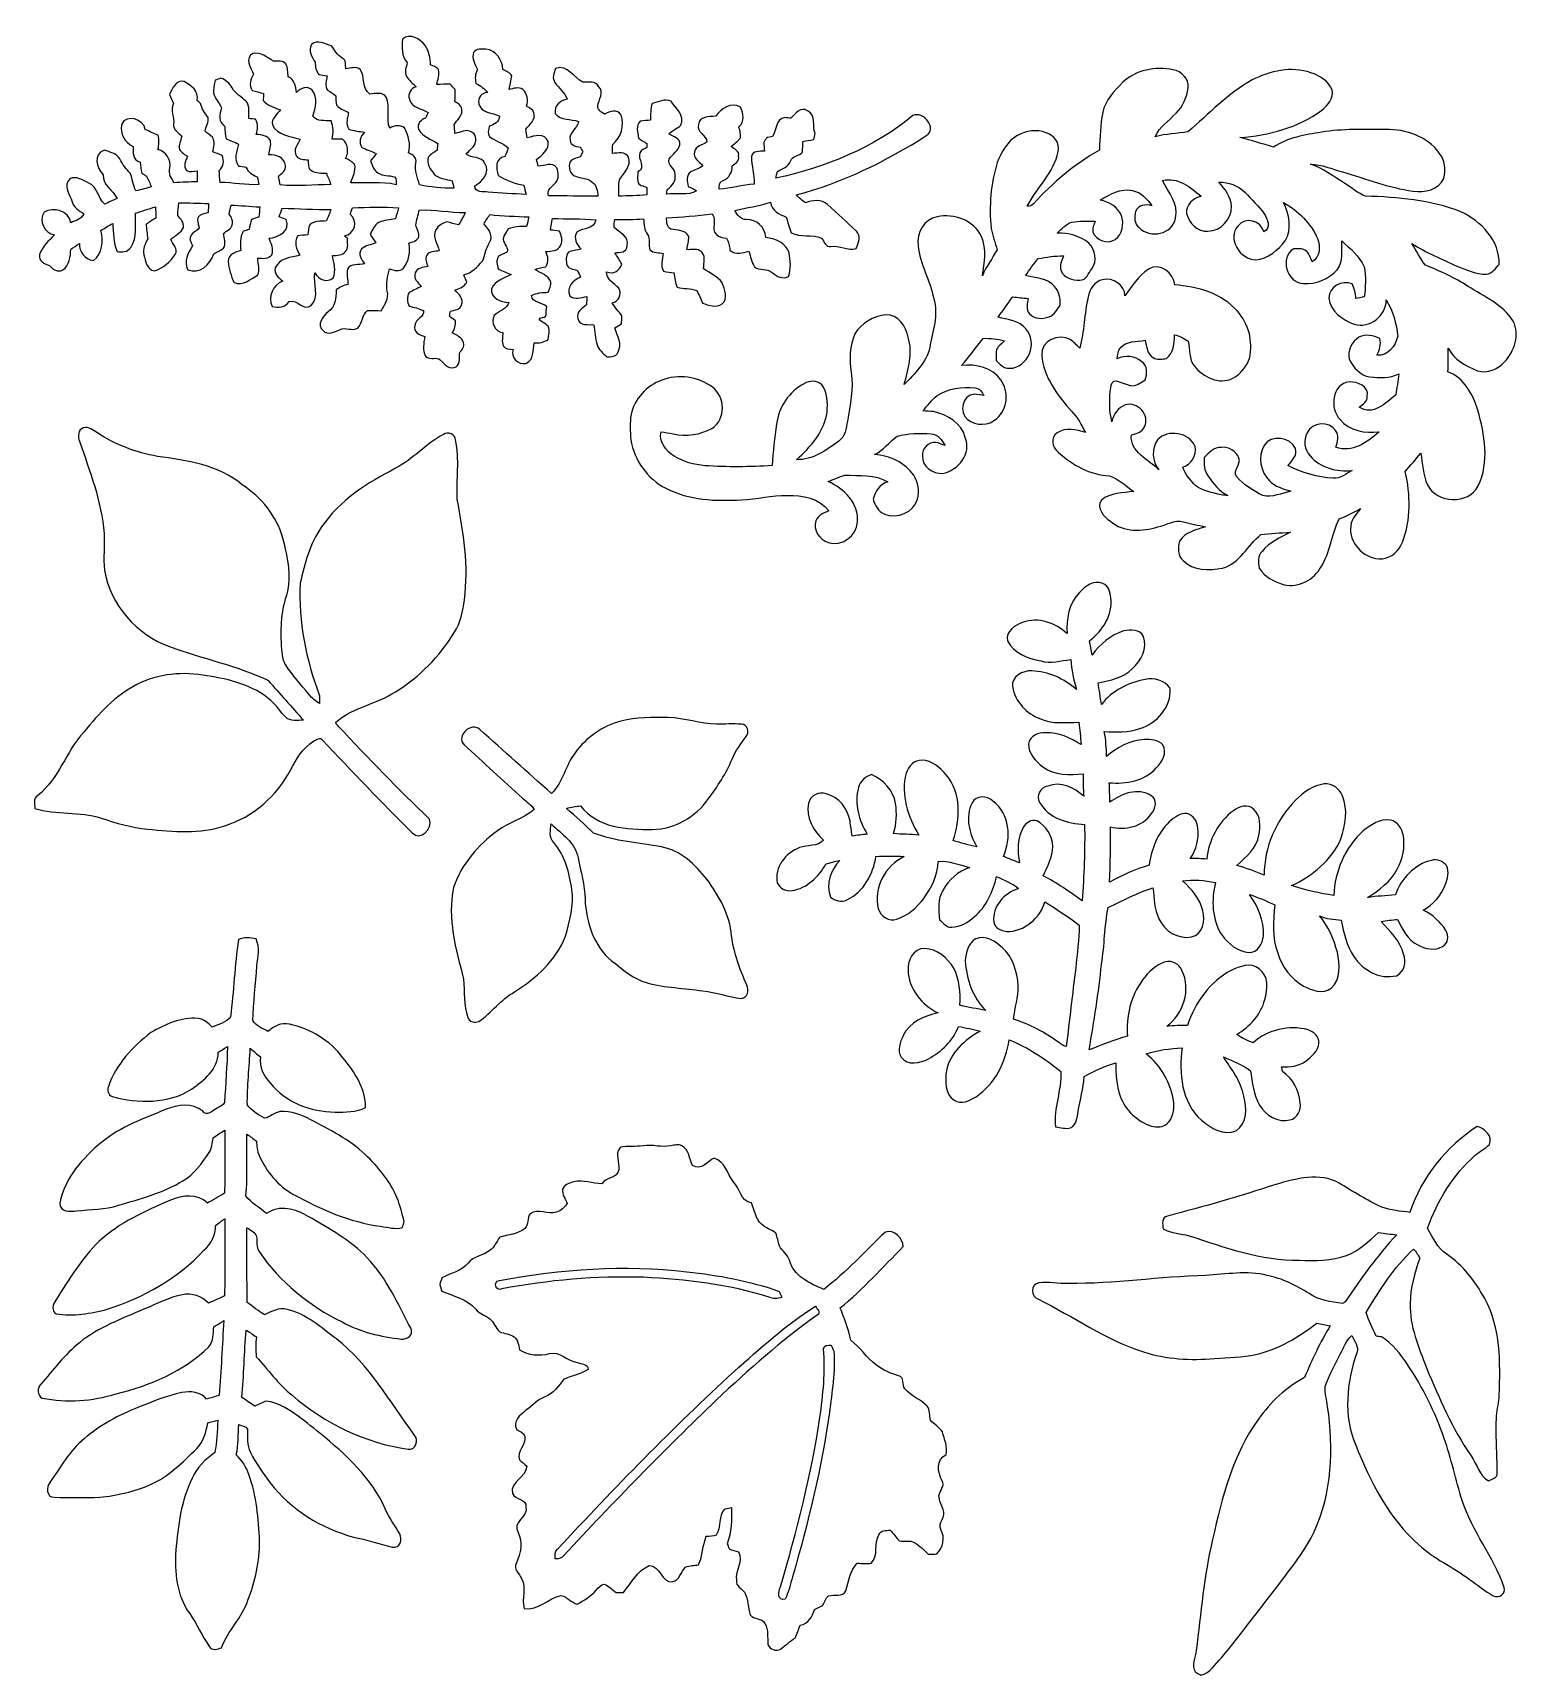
# Model space of a CAD drawing. Header units: centimetres. Extents: x -11.4 to 11.6, y -12.6 to 12.7.
import ezdxf

# ---------------------------------------------------------------- set-up
doc = ezdxf.new("R2010")
doc.units = ezdxf.units.CM
doc.header["$MEASUREMENT"] = 0
doc.layers.add('Camada 1', color=7, linetype='Continuous')

msp = doc.modelspace()

# ---------------------------------------------------------------- linework, layer by layer
at = {"layer": 'Camada 1', "color": 156}
for points, knots in [([(-5.6963, 12.6051), (-5.57494, 12.70176), (-5.42361, 12.60968), (-5.34458, 12.50456), (-5.34458, 12.50456), (-5.28284, 12.41777), (-5.27015, 12.31053), (-5.26308, 12.20716), (-5.26308, 12.20716), (-5.2197, 12.18953), (-5.16995, 12.17717), (-5.14208, 12.13555), (-5.14208, 12.13555), (-5.11668, 12.05759), (-5.15301, 11.97856), (-5.16643, 11.90236), (-5.16643, 11.90236), (-5.09798, 11.90801), (-5.0292, 11.91153), (-4.9604, 11.90941), (-4.9604, 11.90941), (-4.93535, 11.88261), (-4.91031, 11.8558), (-4.88492, 11.82899), (-4.88492, 11.82899), (-4.88385, 11.76584), (-4.88456, 11.70269), (-4.88597, 11.63954), (-4.88597, 11.63954), (-4.83763, 11.6078), (-4.76673, 11.56934), (-4.77908, 11.49949), (-4.77908, 11.49949), (-4.77872, 11.41165), (-4.85352, 11.35486), (-4.89654, 11.28641), (-4.89654, 11.28641), (-4.89549, 11.24055), (-4.89196, 11.1947), (-4.88562, 11.14883), (-4.88562, 11.14883), (-4.80377, 11.16294), (-4.71346, 11.22397), (-4.63373, 11.17141), (-4.63373, 11.17141), (-4.55682, 11.14565), (-4.55365, 11.05182), (-4.57553, 10.9869), (-4.57553, 10.9869), (-4.61256, 10.92693), (-4.66653, 10.88036), (-4.71452, 10.82921), (-4.71452, 10.82921), (-4.62597, 10.75831), (-4.4771, 10.80523), (-4.42277, 10.68458), (-4.42277, 10.68458), (-4.33775, 10.54311), (-4.46369, 10.41011), (-4.57729, 10.33955), (-4.57729, 10.33955), (-4.57834, 10.2242), (-4.44958, 10.25595), (-4.37232, 10.24466), (-4.37232, 10.24466), (-4.17829, 10.22702), (-3.98392, 10.21644), (-3.78882, 10.20692), (-3.78882, 10.20692), (-3.80012, 10.25489), (-3.8107, 10.30287), (-3.82093, 10.35084), (-3.82093, 10.35084), (-3.96275, 10.37378), (-4.0968, 10.42634), (-4.21852, 10.50183), (-4.21852, 10.50183), (-4.25732, 10.60767), (-4.26332, 10.77488), (-4.11762, 10.79182), (-4.11762, 10.79182), (-4.09716, 10.83556), (-4.07141, 10.87825), (-4.064, 10.92693), (-4.064, 10.92693), (-4.14796, 11.00454), (-4.26507, 11.02994), (-4.35434, 11.09944), (-4.35434, 11.09944), (-4.3875, 11.14918), (-4.36703, 11.2081), (-4.35609, 11.26101), (-4.35609, 11.26101), (-4.28096, 11.28888), (-4.1991, 11.32416), (-4.20017, 11.418), (-4.20017, 11.418), (-4.30847, 11.47091), (-4.48451, 11.46457), (-4.5166, 11.60744), (-4.5166, 11.60744), (-4.54306, 11.7041), (-4.47004, 11.77995), (-4.3762, 11.78277), (-4.3762, 11.78277), (-4.42982, 11.83993), (-4.49438, 11.88402), (-4.56247, 11.92176), (-4.56247, 11.92176), (-4.57763, 11.9955), (-4.57729, 12.07205), (-4.53602, 12.13802), (-4.53602, 12.13802), (-4.57904, 12.21775), (-4.63515, 12.30665), (-4.59739, 12.40049), (-4.59739, 12.40049), (-4.55541, 12.46293), (-4.4718, 12.45022), (-4.40689, 12.44811), (-4.40689, 12.44811), (-4.25026, 12.43824), (-4.15642, 12.2809), (-4.14513, 12.13767), (-4.14513, 12.13767), (-4.09609, 12.10874), (-4.03331, 12.09181), (-4.00685, 12.03642), (-4.00685, 12.03642), (-4.01884, 11.96657), (-4.03754, 11.89813), (-4.05095, 11.82899), (-4.05095, 11.82899), (-3.98144, 11.83852), (-3.90313, 11.87484), (-3.83857, 11.82899), (-3.83857, 11.82899), (-3.76695, 11.76301), (-3.7532, 11.65965), (-3.77966, 11.5697), (-3.77966, 11.5697), (-3.73909, 11.54112), (-3.6777, 11.52489), (-3.66959, 11.46739), (-3.66959, 11.46739), (-3.63361, 11.3605), (-3.73308, 11.28924), (-3.79024, 11.21692), (-3.79024, 11.21692), (-3.78919, 11.1707), (-3.78178, 11.12485), (-3.76872, 11.07969), (-3.76872, 11.07969), (-3.65901, 11.11778), (-3.50414, 11.15976), (-3.44594, 11.02289), (-3.44594, 11.02289), (-3.42618, 10.89836), (-3.54471, 10.81546), (-3.62761, 10.7442), (-3.62761, 10.7442), (-3.61914, 10.71138), (-3.60961, 10.67858), (-3.59903, 10.64612), (-3.59903, 10.64612), (-3.50555, 10.64153), (-3.38208, 10.71809), (-3.31399, 10.61931), (-3.31399, 10.61931), (-3.28471, 10.54699), (-3.27518, 10.44786), (-3.33375, 10.38718), (-3.33375, 10.38718), (-3.38242, 10.32615), (-3.48085, 10.28029), (-3.43923, 10.18822), (-3.43923, 10.18822), (-3.18523, 10.18857), (-2.93158, 10.1741), (-2.67757, 10.1808), (-2.67757, 10.1808), (-2.69098, 10.25771), (-2.69063, 10.35296), (-2.76718, 10.39777), (-2.76718, 10.39777), (-2.84409, 10.47291), (-2.96157, 10.44998), (-3.05082, 10.49867), (-3.05082, 10.49867), (-3.12632, 10.54805), (-3.14749, 10.67011), (-3.08645, 10.73784), (-3.08645, 10.73784), (-3.04341, 10.76042), (-2.99614, 10.7717), (-2.94993, 10.78582), (-2.94993, 10.78582), (-2.93722, 10.81299), (-2.92452, 10.84015), (-2.91146, 10.86731), (-2.91146, 10.86731), (-2.92629, 10.8906), (-2.94075, 10.91388), (-2.95521, 10.93681), (-2.95521, 10.93681), (-3.01837, 10.95021), (-3.10161, 10.96115), (-3.10515, 11.04335), (-3.10515, 11.04335), (-3.14077, 11.16576), (-2.98979, 11.21868), (-2.97709, 11.33086), (-2.97709, 11.33086), (-3.09667, 11.38378), (-3.25049, 11.33827), (-3.33691, 11.45681), (-3.33691, 11.45681), (-3.36232, 11.58205), (-3.25683, 11.65154), (-3.151, 11.67765), (-3.151, 11.67765), (-3.19369, 11.77783), (-3.27942, 11.84698), (-3.34151, 11.93341), (-3.34151, 11.93341), (-3.3909, 12.00255), (-3.35879, 12.08369), (-3.33128, 12.15354), (-3.33128, 12.15354), (-3.14607, 12.21316), (-3.05223, 12.01208), (-2.91217, 11.94046), (-2.91217, 11.94046), (-2.82504, 11.93058), (-2.71144, 11.96975), (-2.66242, 11.87061), (-2.66242, 11.87061), (-2.57422, 11.78313), (-2.67124, 11.672), (-2.68005, 11.57358), (-2.68005, 11.57358), (-2.68393, 11.50866), (-2.62395, 11.47762), (-2.57739, 11.44869), (-2.57739, 11.44869), (-2.50048, 11.48785), (-2.37418, 11.52913), (-2.32197, 11.43353), (-2.32197, 11.43353), (-2.26377, 11.27089), (-2.32056, 11.0892), (-2.45075, 10.97879), (-2.45075, 10.97879), (-2.4518, 10.94457), (-2.45392, 10.87578), (-2.45533, 10.84157), (-2.45533, 10.84157), (-2.37243, 10.84544), (-2.25178, 10.87402), (-2.20591, 10.78194), (-2.20591, 10.78194), (-2.16076, 10.64683), (-2.274, 10.54417), (-2.3389, 10.44116), (-2.3389, 10.44116), (-2.36926, 10.35755), (-2.35232, 10.26548), (-2.35654, 10.17834), (-2.35654, 10.17834), (-2.21156, 10.1914), (-2.06587, 10.18433), (-1.92088, 10.1988), (-1.92088, 10.1988), (-1.92193, 10.23725), (-1.92263, 10.27571), (-1.92298, 10.3138), (-1.92298, 10.3138), (-1.97097, 10.34097), (-2.05598, 10.34202), (-2.06269, 10.40977), (-2.06269, 10.40977), (-2.07432, 10.45809), (-2.06375, 10.50783), (-2.06092, 10.55652), (-2.06092, 10.55652), (-1.9258, 10.62495), (-2.07327, 10.74772), (-2.02952, 10.85215), (-2.02952, 10.85215), (-2.01894, 10.90189), (-1.95686, 10.91035), (-1.92017, 10.9354), (-1.92017, 10.9354), (-1.92088, 10.94951), (-1.92193, 10.97738), (-1.92263, 10.9915), (-1.92263, 10.9915), (-1.96603, 11.02077), (-2.00978, 11.0497), (-2.05351, 11.07828), (-2.05351, 11.07828), (-2.05951, 11.16329), (-2.10078, 11.27266), (-2.02494, 11.33792), (-2.02494, 11.33792), (-1.97309, 11.35274), (-1.91805, 11.34886), (-1.86443, 11.35238), (-1.86443, 11.35238), (-1.86619, 11.43917), (-1.86655, 11.52701), (-1.83973, 11.61062), (-1.83973, 11.61062), (-1.7459, 11.63072), (-1.64606, 11.69105), (-1.54975, 11.64801), (-1.54975, 11.64801), (-1.4792, 11.53618), (-1.32644, 11.42365), (-1.39841, 11.27583), (-1.39841, 11.27583), (-1.45837, 11.22891), (-1.524, 11.19046), (-1.58433, 11.14389), (-1.58433, 11.14389), (-1.5194, 11.1012), (-1.39488, 11.07828), (-1.41464, 10.97526), (-1.41464, 10.97526), (-1.42699, 10.87543), (-1.53105, 10.83556), (-1.57656, 10.7576), (-1.57656, 10.7576), (-1.61748, 10.65459), (-1.47284, 10.61402), (-1.48731, 10.51525), (-1.48731, 10.51525), (-1.46897, 10.4147), (-1.53175, 10.33674), (-1.6076, 10.28206), (-1.6076, 10.28206), (-1.61042, 10.26442), (-1.61607, 10.22914), (-1.6189, 10.21185), (-1.6189, 10.21185), (-1.46614, 10.2369), (-1.29222, 10.18046), (-1.15429, 10.26406), (-1.15429, 10.26406), (-1.19698, 10.287), (-1.23966, 10.30922), (-1.28269, 10.3311), (-1.28269, 10.3311), (-1.29857, 10.40482), (-1.32221, 10.50536), (-1.246, 10.55404), (-1.246, 10.55404), (-1.18321, 10.58403), (-1.11583, 10.60626), (-1.05974, 10.64965), (-1.05974, 10.64965), (-1.11266, 10.71244), (-1.21284, 10.76571), (-1.18638, 10.86343), (-1.18638, 10.86343), (-1.17193, 10.95587), (-1.06009, 10.96856), (-0.99694, 11.01725), (-0.99694, 11.01725), (-0.99659, 11.12519), (-1.16487, 11.16788), (-1.12713, 11.28888), (-1.12713, 11.28888), (-1.10878, 11.41659), (-0.96061, 11.40354), (-0.86501, 11.41552), (-0.86501, 11.41552), (-0.77294, 11.53159), (-0.62793, 11.63954), (-0.47625, 11.55664), (-0.47625, 11.55664), (-0.42827, 11.45645), (-0.41063, 11.33228), (-0.50095, 11.24902), (-0.50095, 11.24902), (-0.48682, 11.18904), (-0.46355, 11.12555), (-0.48541, 11.06416), (-0.48541, 11.06416), (-0.52704, 11.02042), (-0.57643, 10.98514), (-0.6223, 10.94634), (-0.6223, 10.94634), (-0.56761, 10.90965), (-0.4886, 10.87754), (-0.50553, 10.79605), (-0.50553, 10.79605), (-0.48894, 10.72268), (-0.55316, 10.68704), (-0.60289, 10.65141), (-0.60289, 10.65141), (-0.60042, 10.54981), (-0.65405, 10.46444), (-0.74507, 10.42105), (-0.74507, 10.42105), (-0.8068, 10.402), (-0.8068, 10.33955), (-0.80822, 10.28629), (-0.80822, 10.28629), (-0.62583, 10.30323), (-0.44803, 10.35084), (-0.26563, 10.36742), (-0.26563, 10.36742), (-0.2667, 10.51065), (-0.30409, 10.65071), (-0.30762, 10.79252), (-0.30762, 10.79252), (-0.29457, 10.88602), (-0.17673, 10.86696), (-0.10829, 10.8779), (-0.10829, 10.8779), (-0.11148, 10.92234), (-0.1143, 10.96715), (-0.11677, 11.0116), (-0.11677, 11.0116), (-0.10583, 11.02959), (-0.08361, 11.06628), (-0.07231, 11.08427), (-0.07231, 11.08427), (-0.05045, 11.08816), (-0.00635, 11.09591), (0.01588, 11.09979), (0.01588, 11.09979), (0.08008, 11.19893), (0.06456, 11.37073), (0.20954, 11.39366), (0.20954, 11.39366), (0.23283, 11.39119), (0.27905, 11.38555), (0.30232, 11.38307), (0.30232, 11.38307), (0.36759, 11.45292), (0.45332, 11.5697), (0.55986, 11.49808), (0.55986, 11.49808), (0.69849, 11.42752), (0.62301, 11.26278), (0.67875, 11.14636), (0.67875, 11.14636), (0.67239, 11.12343), (0.65899, 11.07828), (0.65229, 11.05534), (0.65229, 11.05534), (0.59655, 11.04477), (0.54044, 11.03488), (0.48472, 11.02571), (0.48472, 11.02571), (0.48472, 10.97103), (0.48648, 10.91564), (0.47871, 10.86131), (0.47871, 10.86131), (0.42862, 10.79958), (0.32315, 10.80698), (0.29739, 10.72161), (0.29739, 10.72161), (0.26387, 10.63237), (0.16756, 10.60591), (0.09277, 10.56216), (0.09277, 10.56216), (0.08678, 10.53605), (0.07513, 10.48349), (0.06914, 10.45703), (0.06914, 10.45703), (0.82973, 10.62743), (1.58326, 10.92234), (2.18687, 11.42611), (2.18687, 11.42611), (2.34421, 11.49984), (2.5714, 11.22291), (2.39218, 11.11566), (2.39218, 11.11566), (1.77058, 10.7202), (1.10137, 10.38718), (0.38629, 10.19951), (0.38629, 10.19951), (0.42862, 10.15434), (0.47554, 10.11378), (0.52563, 10.07779), (0.52563, 10.07779), (0.63465, 10.12295), (0.77257, 10.13213), (0.86854, 10.0524), (0.86854, 10.0524), (1.022, 9.91975), (1.16487, 9.77582), (1.31375, 9.63824), (1.31375, 9.63824), (1.39276, 9.56556), (1.34443, 9.45691), (1.30915, 9.37542), (1.30915, 9.37542), (1.17581, 9.33061), (1.05233, 9.42869), (0.91756, 9.40188), (0.91756, 9.40188), (0.8396, 9.38988), (0.81597, 9.48654), (0.77505, 9.53346), (0.77505, 9.53346), (0.62476, 9.59838), (0.45225, 9.5384), (0.30409, 9.61566), (0.30409, 9.61566), (0.27905, 9.69715), (0.2533, 9.77793), (0.22684, 9.85872), (0.22684, 9.85872), (0.11888, 9.90105), (0.00282, 9.9568), (-0.0141, 10.08556), (-0.0141, 10.08556), (-0.19507, 10.03194), (-0.38169, 10.00266), (-0.56444, 9.9575), (-0.56444, 9.9575), (-0.52317, 9.894), (-0.4759, 9.81321), (-0.38805, 9.82203), (-0.38805, 9.82203), (-0.23001, 9.82415), (-0.0963, 9.70315), (-0.08714, 9.54475), (-0.08714, 9.54475), (0.05679, 9.52217), (0.22365, 9.46008), (0.27235, 9.30768), (0.27235, 9.30768), (0.2942, 9.18703), (0.30797, 9.06039), (0.26563, 8.94221), (0.26563, 8.94221), (0.1718, 8.89141), (0.08325, 8.9415), (0.01023, 9.00182), (0.01023, 9.00182), (-0.06385, 9.07661), (-0.18486, 9.02123), (-0.26105, 9.09037), (-0.26105, 9.09037), (-0.30514, 9.16552), (-0.32103, 9.2523), (-0.34678, 9.33414), (-0.34678, 9.33414), (-0.4445, 9.30275), (-0.55386, 9.27064), (-0.64028, 9.34649), (-0.64028, 9.34649), (-0.64698, 9.4114), (-0.65899, 9.47632), (-0.69391, 9.5324), (-0.69391, 9.5324), (-0.7486, 9.54193), (-0.8128, 9.54228), (-0.84983, 9.59131), (-0.84983, 9.59131), (-0.94473, 9.67846), (-0.82832, 9.81463), (-0.9151, 9.90635), (-0.9151, 9.90635), (-1.14969, 9.8806), (-1.38465, 9.85448), (-1.62031, 9.84637), (-1.62031, 9.84637), (-1.61079, 9.78464), (-1.61924, 9.70174), (-1.55117, 9.67034), (-1.55117, 9.67034), (-1.45661, 9.65059), (-1.32715, 9.66363), (-1.27669, 9.56063), (-1.27669, 9.56063), (-1.27387, 9.49113), (-1.29645, 9.4241), (-1.30527, 9.35566), (-1.30527, 9.35566), (-1.24001, 9.34966), (-1.16382, 9.37823), (-1.10489, 9.33802), (-1.10489, 9.33802), (-0.99694, 9.28722), (-1.05092, 9.14929), (-1.04563, 9.05721), (-1.04563, 9.05721), (-0.9465, 8.993), (-0.82832, 8.94221), (-0.76022, 8.84132), (-0.76022, 8.84132), (-0.72284, 8.74289), (-0.66286, 8.60107), (-0.76059, 8.51781), (-0.76059, 8.51781), (-0.85054, 8.44973), (-0.96943, 8.4977), (-1.06362, 8.53122), (-1.06362, 8.53122), (-1.0922, 8.59719), (-1.11831, 8.66422), (-1.15393, 8.72666), (-1.15393, 8.72666), (-1.2513, 8.75558), (-1.35607, 8.75136), (-1.4552, 8.7757), (-1.4552, 8.7757), (-1.48132, 8.8466), (-1.49754, 8.92069), (-1.50035, 8.99618), (-1.50035, 8.99618), (-1.55575, 9.005), (-1.6143, 9.00182), (-1.66616, 9.02511), (-1.66616, 9.02511), (-1.72154, 9.10801), (-1.67922, 9.20714), (-1.66863, 9.2964), (-1.66863, 9.2964), (-1.73708, 9.31227), (-1.81856, 9.30204), (-1.87466, 9.35037), (-1.87466, 9.35037), (-1.90887, 9.42551), (-1.8609, 9.519), (-1.91276, 9.5885), (-1.91276, 9.5885), (-1.96461, 9.65799), (-1.96956, 9.74513), (-1.97309, 9.82873), (-1.97309, 9.82873), (-2.12195, 9.82238), (-2.27083, 9.81851), (-2.41969, 9.82027), (-2.41969, 9.82027), (-2.42429, 9.779), (-2.4271, 9.73807), (-2.42851, 9.6968), (-2.42851, 9.6968), (-2.34492, 9.61566), (-2.18581, 9.56627), (-2.22919, 9.41669), (-2.22919, 9.41669), (-2.22179, 9.30768), (-2.34385, 9.31262), (-2.41935, 9.30698), (-2.41935, 9.30698), (-2.37878, 9.25159), (-2.34314, 9.19268), (-2.30998, 9.13236), (-2.30998, 9.13236), (-2.33997, 9.02687), (-2.43662, 8.96902), (-2.54528, 9.01417), (-2.54528, 9.01417), (-2.54776, 8.88541), (-2.42817, 8.83955), (-2.35444, 8.75876), (-2.35444, 8.75876), (-2.30893, 8.66316), (-2.35091, 8.55415), (-2.45921, 8.53334), (-2.45921, 8.53334), (-2.4137, 8.46384), (-2.36078, 8.39927), (-2.30716, 8.33508), (-2.30716, 8.33508), (-2.30928, 8.30367), (-2.31352, 8.24052), (-2.31563, 8.20913), (-2.31563, 8.20913), (-2.34914, 8.18797), (-2.38266, 8.16715), (-2.41618, 8.14634), (-2.41618, 8.14634), (-2.38831, 8.02393), (-2.28811, 7.89445), (-2.37101, 7.76993), (-2.37101, 7.76993), (-2.39888, 7.6962), (-2.47896, 7.70395), (-2.54282, 7.7022), (-2.54282, 7.7022), (-2.59749, 7.75794), (-2.66629, 7.80767), (-2.69134, 7.88528), (-2.69134, 7.88528), (-2.72238, 7.98617), (-2.72591, 8.09271), (-2.74002, 8.19643), (-2.74002, 8.19643), (-2.82645, 8.20208), (-2.96474, 8.1735), (-2.98803, 8.28992), (-2.98803, 8.28992), (-3.0173, 8.38905), (-2.92311, 8.45466), (-2.85433, 8.50477), (-2.85433, 8.50477), (-2.85326, 8.53616), (-2.85114, 8.5986), (-2.84973, 8.62965), (-2.84973, 8.62965), (-2.93722, 8.61976), (-3.03847, 8.5725), (-3.11431, 8.64093), (-3.11431, 8.64093), (-3.17534, 8.769), (-3.0628, 8.88894), (-2.94745, 8.92951), (-2.94745, 8.92951), (-2.96298, 8.96479), (-2.9785, 9.00041), (-2.99366, 9.03569), (-2.99366, 9.03569), (-3.0554, 9.05262), (-3.15277, 9.05827), (-3.16159, 9.13835), (-3.16159, 9.13835), (-3.16864, 9.20221), (-3.18135, 9.29886), (-3.10656, 9.32779), (-3.10656, 9.32779), (-3.05047, 9.34226), (-2.99295, 9.35108), (-2.93546, 9.36059), (-2.93546, 9.36059), (-3.00601, 9.42869), (-3.06563, 9.53735), (-2.99966, 9.62942), (-2.99966, 9.62942), (-2.89984, 9.69398), (-2.73614, 9.66787), (-2.70898, 9.81674), (-2.70898, 9.81674), (-2.93299, 9.83332), (-3.15736, 9.82944), (-3.38172, 9.8365), (-3.38172, 9.8365), (-3.39124, 9.77688), (-3.40077, 9.71726), (-3.41066, 9.65764), (-3.41066, 9.65764), (-3.36479, 9.65234), (-3.31893, 9.64706), (-3.27271, 9.64106), (-3.27271, 9.64106), (-3.24767, 9.57297), (-3.21203, 9.49713), (-3.25366, 9.42657), (-3.25366, 9.42657), (-3.28577, 9.33026), (-3.40184, 9.33344), (-3.48438, 9.32427), (-3.48438, 9.32427), (-3.44099, 9.24947), (-3.4417, 9.16798), (-3.48262, 9.09214), (-3.48262, 9.09214), (-3.53764, 9.07979), (-3.59268, 9.06638), (-3.64701, 9.05122), (-3.64701, 9.05122), (-3.56588, 8.98736), (-3.44452, 8.96338), (-3.40606, 8.85684), (-3.40606, 8.85684), (-3.39302, 8.80004), (-3.42759, 8.74888), (-3.44487, 8.69773), (-3.44487, 8.69773), (-3.53447, 8.69349), (-3.6262, 8.69068), (-3.70628, 8.64517), (-3.70628, 8.64517), (-3.69005, 8.52452), (-3.53871, 8.54957), (-3.46816, 8.47478), (-3.46816, 8.47478), (-3.4731, 8.42573), (-3.47839, 8.3767), (-3.48402, 8.32731), (-3.48402, 8.32731), (-3.5059, 8.30086), (-3.58281, 8.31673), (-3.58634, 8.27369), (-3.58634, 8.27369), (-3.54012, 8.237), (-3.48614, 8.21019), (-3.44416, 8.16821), (-3.44416, 8.16821), (-3.41806, 8.10365), (-3.44028, 8.0338), (-3.44735, 7.96783), (-3.44735, 7.96783), (-3.51296, 7.92691), (-3.58775, 7.91033), (-3.6643, 7.91527), (-3.6643, 7.91527), (-3.68582, 7.80732), (-3.66465, 7.64892), (-3.78953, 7.60024), (-3.78953, 7.60024), (-3.91125, 7.56813), (-4.03083, 7.69372), (-3.9878, 7.81614), (-3.9878, 7.81614), (-4.04247, 7.81755), (-4.1088, 7.81719), (-4.14019, 7.87082), (-4.14019, 7.87082), (-4.16736, 7.93644), (-4.14867, 8.00876), (-4.14867, 8.07684), (-4.14867, 8.07684), (-4.2746, 8.09483), (-4.3367, 8.22713), (-4.28201, 8.33931), (-4.28201, 8.33931), (-4.20758, 8.41021), (-4.08552, 8.42644), (-4.05659, 8.5418), (-4.05659, 8.5418), (-4.17583, 8.53616), (-4.34199, 8.6106), (-4.32047, 8.75242), (-4.32047, 8.75242), (-4.27143, 8.878), (-4.12644, 8.90905), (-4.02061, 8.97113), (-4.02061, 8.97113), (-4.08552, 9.00007), (-4.15079, 9.02793), (-4.2164, 9.05439), (-4.2164, 9.05439), (-4.24144, 9.12106), (-4.24885, 9.19021), (-4.21604, 9.25512), (-4.21604, 9.25512), (-4.17194, 9.27452), (-4.12715, 9.29216), (-4.08515, 9.31615), (-4.08515, 9.31615), (-4.05236, 9.36483), (-4.1081, 9.41387), (-4.12184, 9.45902), (-4.12184, 9.45902), (-4.17405, 9.53629), (-4.10209, 9.61213), (-4.06435, 9.67598), (-4.06435, 9.67598), (-3.97228, 9.70773), (-3.87631, 9.7215), (-3.77895, 9.71161), (-3.77895, 9.71161), (-3.76802, 9.761), (-3.75708, 9.81039), (-3.7465, 9.85978), (-3.7465, 9.85978), (-3.94687, 9.87212), (-4.14867, 9.87036), (-4.34833, 9.89576), (-4.34833, 9.89576), (-4.37973, 9.84778), (-4.41537, 9.80122), (-4.43688, 9.7476), (-4.43688, 9.7476), (-4.36068, 9.67563), (-4.28907, 9.55815), (-4.35575, 9.45691), (-4.35575, 9.45691), (-4.41254, 9.37224), (-4.42066, 9.26817), (-4.46193, 9.17786), (-4.46193, 9.17786), (-4.54025, 9.08826), (-4.62774, 8.99512), (-4.74802, 8.96654), (-4.74802, 8.96654), (-4.73287, 8.92668), (-4.71769, 8.88682), (-4.70252, 8.8466), (-4.70252, 8.8466), (-4.75051, 8.78699), (-4.814, 8.74606), (-4.8902, 8.73301), (-4.8902, 8.73301), (-4.82776, 8.67375), (-4.7431, 8.60001), (-4.78649, 8.50335), (-4.78649, 8.50335), (-4.79707, 8.42433), (-4.89725, 8.42644), (-4.95582, 8.40387), (-4.95582, 8.40387), (-4.95935, 8.38446), (-4.96675, 8.34531), (-4.97063, 8.3259), (-4.97063, 8.3259), (-4.9403, 8.30297), (-4.9096, 8.2804), (-4.8789, 8.25782), (-4.8789, 8.25782), (-4.87574, 8.19079), (-4.88385, 8.12482), (-4.92794, 8.07155), (-4.92794, 8.07155), (-4.85916, 8.03592), (-4.77943, 7.99853), (-4.75333, 7.9188), (-4.75333, 7.9188), (-4.73004, 7.85671), (-4.78754, 7.80767), (-4.81507, 7.75828), (-4.81507, 7.75828), (-4.81259, 7.67961), (-4.80272, 7.55791), (-4.90007, 7.53497), (-4.90007, 7.53497), (-5.00698, 7.50464), (-5.0627, 7.61683), (-5.13644, 7.66974), (-5.13644, 7.66974), (-5.20347, 7.69301), (-5.2899, 7.65174), (-5.34317, 7.71172), (-5.34317, 7.71172), (-5.38762, 7.80732), (-5.37033, 7.91562), (-5.35235, 8.01546), (-5.35235, 8.01546), (-5.43348, 8.03521), (-5.53826, 8.07896), (-5.50579, 8.18373), (-5.50579, 8.18373), (-5.50157, 8.28533), (-5.34563, 8.31532), (-5.3742, 8.41728), (-5.3742, 8.41728), (-5.44405, 8.44938), (-5.51956, 8.46454), (-5.59364, 8.48324), (-5.59364, 8.48324), (-5.62821, 8.55098), (-5.63209, 8.62506), (-5.59505, 8.69244), (-5.59505, 8.69244), (-5.53191, 8.72384), (-5.46946, 8.75665), (-5.40631, 8.78874), (-5.40631, 8.78874), (-5.45677, 8.84555), (-5.53402, 8.91011), (-5.5005, 8.99548), (-5.5005, 8.99548), (-5.47299, 9.0752), (-5.37632, 9.08296), (-5.30506, 9.09355), (-5.30506, 9.09355), (-5.31917, 9.15105), (-5.35905, 9.21314), (-5.31812, 9.26888), (-5.31812, 9.26888), (-5.28425, 9.33696), (-5.19077, 9.32391), (-5.12867, 9.33731), (-5.12867, 9.33731), (-5.15196, 9.44174), (-5.24121, 9.55251), (-5.17913, 9.65941), (-5.17913, 9.65941), (-5.1516, 9.72996), (-5.07646, 9.75713), (-5.01261, 9.785), (-5.01261, 9.785), (-4.95229, 9.76841), (-4.89162, 9.75289), (-4.83022, 9.73913), (-4.83022, 9.73913), (-4.79178, 9.79946), (-4.7558, 9.86119), (-4.72687, 9.92645), (-4.72687, 9.92645), (-4.96429, 9.92716), (-5.19888, 9.97795), (-5.43701, 9.96632), (-5.43701, 9.96632), (-5.45253, 9.888), (-5.4797, 9.81286), (-5.49275, 9.73419), (-5.49275, 9.73419), (-5.47404, 9.66998), (-5.42466, 9.60649), (-5.45182, 9.53664), (-5.45182, 9.53664), (-5.48216, 9.48443), (-5.54389, 9.47173), (-5.59752, 9.45727), (-5.59752, 9.45727), (-5.57106, 9.32321), (-5.59576, 9.17645), (-5.68325, 9.06886), (-5.68325, 9.06886), (-5.7397, 9.00606), (-5.82682, 9.03745), (-5.89492, 9.05792), (-5.89492, 9.05792), (-5.92596, 8.94608), (-5.95629, 8.83038), (-5.9316, 8.71361), (-5.9316, 8.71361), (-5.90267, 8.60143), (-5.96935, 8.50159), (-6.02755, 8.41269), (-6.02755, 8.41269), (-6.09669, 8.41233), (-6.16584, 8.41798), (-6.235, 8.41657), (-6.235, 8.41657), (-6.32037, 8.34954), (-6.31613, 8.2243), (-6.38562, 8.14528), (-6.38562, 8.14528), (-6.4703, 8.09025), (-6.57754, 8.16751), (-6.66503, 8.11847), (-6.66503, 8.11847), (-6.74334, 8.08601), (-6.8527, 8.0271), (-6.92255, 8.10506), (-6.92255, 8.10506), (-7.02734, 8.19396), (-6.92679, 8.33154), (-6.84247, 8.39399), (-6.84247, 8.39399), (-6.73593, 8.47195), (-6.72041, 8.61025), (-6.719, 8.73266), (-6.719, 8.73266), (-6.66608, 8.7757), (-6.60646, 8.80921), (-6.53732, 8.81873), (-6.53732, 8.81873), (-6.54085, 8.89705), (-6.56342, 8.97607), (-6.5479, 9.05403), (-6.5479, 9.05403), (-6.49569, 9.15), (-6.3701, 9.11436), (-6.28085, 9.13411), (-6.28085, 9.13411), (-6.3306, 9.2008), (-6.39056, 9.28722), (-6.32882, 9.36766), (-6.32882, 9.36766), (-6.26816, 9.42057), (-6.18172, 9.4301), (-6.10763, 9.45832), (-6.10763, 9.45832), (-6.13798, 9.50312), (-6.16725, 9.54827), (-6.19478, 9.59449), (-6.19478, 9.59449), (-6.16091, 9.66152), (-6.1288, 9.73525), (-6.06212, 9.77618), (-6.06212, 9.77618), (-5.98099, 9.81004), (-5.8928, 9.81816), (-5.80672, 9.83191), (-5.80672, 9.83191), (-5.78943, 9.88871), (-5.77249, 9.94586), (-5.75592, 10.00301), (-5.75592, 10.00301), (-5.99334, 10.0143), (-6.23111, 10.0136), (-6.46818, 9.99948), (-6.46818, 9.99948), (-6.47734, 9.97479), (-6.49569, 9.9254), (-6.50487, 9.9007), (-6.50487, 9.9007), (-6.3747, 9.80193), (-6.43113, 9.59379), (-6.59236, 9.56909), (-6.59236, 9.56909), (-6.58071, 9.55957), (-6.55742, 9.54122), (-6.54578, 9.53169), (-6.54578, 9.53169), (-6.55179, 9.46467), (-6.5211, 9.38071), (-6.57825, 9.32849), (-6.57825, 9.32849), (-6.62481, 9.26605), (-6.70594, 9.26429), (-6.7765, 9.26676), (-6.7765, 9.26676), (-6.76168, 9.15281), (-6.71653, 9.0304), (-6.76663, 8.91962), (-6.76663, 8.91962), (-6.86435, 8.83602), (-6.99276, 8.89564), (-7.04956, 8.99477), (-7.04956, 8.99477), (-7.07319, 8.82932), (-6.97652, 8.63141), (-7.10494, 8.49312), (-7.10494, 8.49312), (-7.22948, 8.39787), (-7.31801, 8.59895), (-7.44607, 8.55521), (-7.44607, 8.55521), (-7.50605, 8.46596), (-7.61293, 8.44796), (-7.71031, 8.47936), (-7.71031, 8.47936), (-7.78191, 8.62576), (-7.6962, 8.81203), (-7.54627, 8.86777), (-7.54627, 8.86777), (-7.60236, 8.92033), (-7.6902, 8.98383), (-7.66092, 9.07202), (-7.66092, 9.07202), (-7.60552, 9.22619), (-7.41785, 9.23325), (-7.28345, 9.26888), (-7.28345, 9.26888), (-7.33248, 9.36342), (-7.3787, 9.46961), (-7.31414, 9.56945), (-7.31414, 9.56945), (-7.26157, 9.57473), (-7.20865, 9.58003), (-7.15573, 9.58497), (-7.15573, 9.58497), (-7.14798, 9.63507), (-7.15468, 9.6908), (-7.12964, 9.73666), (-7.12964, 9.73666), (-7.05908, 9.80016), (-6.96029, 9.79311), (-6.87246, 9.79769), (-6.87246, 9.79769), (-6.846, 9.85626), (-6.82201, 9.91588), (-6.80154, 9.97655), (-6.80154, 9.97655), (-7.05272, 9.97373), (-7.30355, 9.98361), (-7.55438, 9.99701), (-7.55438, 9.99701), (-7.56954, 9.95257), (-7.58506, 9.90811), (-7.60095, 9.86367), (-7.60095, 9.86367), (-7.56496, 9.84849), (-7.52934, 9.83368), (-7.49299, 9.81886), (-7.49299, 9.81886), (-7.41327, 9.64247), (-7.614, 9.54511), (-7.75757, 9.52994), (-7.75757, 9.52994), (-7.72795, 9.45056), (-7.67749, 9.36307), (-7.7163, 9.27734), (-7.7163, 9.27734), (-7.76286, 9.20255), (-7.85777, 9.22478), (-7.93115, 9.22231), (-7.93115, 9.22231), (-7.93009, 9.13659), (-7.89235, 9.04205), (-7.93467, 8.9609), (-7.93467, 8.9609), (-8.04298, 8.89881), (-8.16504, 8.78733), (-8.29768, 8.8466), (-8.29768, 8.8466), (-8.34213, 8.95032), (-8.38023, 9.06073), (-8.38764, 9.17398), (-8.38764, 9.17398), (-8.3887, 9.28052), (-8.27757, 9.31967), (-8.1922, 9.33979), (-8.1922, 9.33979), (-8.20173, 9.44068), (-8.20772, 9.5444), (-8.15798, 9.63717), (-8.15798, 9.63717), (-8.12764, 9.64741), (-8.0973, 9.65799), (-8.06661, 9.66858), (-8.06661, 9.66858), (-8.05427, 9.72008), (-8.0405, 9.77123), (-8.0264, 9.82238), (-8.0264, 9.82238), (-7.98865, 9.83473), (-7.95055, 9.84708), (-7.9128, 9.85908), (-7.9128, 9.85908), (-7.90892, 9.91093), (-7.90469, 9.96244), (-7.90081, 10.01394), (-7.90081, 10.01394), (-8.04897, 10.01959), (-8.19608, 10.03935), (-8.34425, 10.04428), (-8.34425, 10.04428), (-8.35377, 9.99771), (-8.36365, 9.95115), (-8.37318, 9.90423), (-8.37318, 9.90423), (-8.34001, 9.85485), (-8.30509, 9.79592), (-8.32731, 9.73419), (-8.32731, 9.73419), (-8.33966, 9.66752), (-8.41551, 9.64635), (-8.45996, 9.60543), (-8.45996, 9.60543), (-8.44902, 9.53134), (-8.41763, 9.44879), (-8.4589, 9.37823), (-8.4589, 9.37823), (-8.50723, 9.34437), (-8.5605, 9.31862), (-8.61166, 9.29004), (-8.61166, 9.29004), (-8.66562, 9.12494), (-8.82896, 8.96866), (-9.01347, 9.04451), (-9.01347, 9.04451), (-9.07979, 9.17328), (-9.00783, 9.3031), (-8.93833, 9.41175), (-8.93833, 9.41175), (-8.9468, 9.4301), (-8.96373, 9.46643), (-8.9722, 9.48477), (-8.9722, 9.48477), (-9.00429, 9.58532), (-8.89282, 9.63224), (-8.83425, 9.68974), (-8.83425, 9.68974), (-8.84166, 9.71973), (-8.85719, 9.78005), (-8.8646, 9.81004), (-8.8646, 9.81004), (-8.8579, 9.89718), (-8.76299, 9.90529), (-8.69844, 9.92893), (-8.69844, 9.92893), (-8.69597, 9.97549), (-8.69314, 10.02171), (-8.69033, 10.06827), (-8.69033, 10.06827), (-8.84413, 10.07145), (-8.99795, 10.07779), (-9.15175, 10.07709), (-9.15175, 10.07709), (-9.1574, 10.01218), (-9.16304, 9.94727), (-9.16798, 9.88201), (-9.16798, 9.88201), (-9.12213, 9.83014), (-9.06709, 9.77547), (-9.07909, 9.69926), (-9.07909, 9.69926), (-9.11577, 9.61354), (-9.20432, 9.57367), (-9.27276, 9.5183), (-9.27276, 9.5183), (-9.25723, 9.43821), (-9.14894, 9.36907), (-9.20855, 9.28088), (-9.20855, 9.28088), (-9.28229, 9.16693), (-9.39518, 9.0685), (-9.5257, 9.02687), (-9.5257, 9.02687), (-9.64141, 9.04521), (-9.67139, 9.17927), (-9.68974, 9.27593), (-9.68974, 9.27593), (-9.71761, 9.36625), (-9.66399, 9.44562), (-9.63083, 9.52464), (-9.63083, 9.52464), (-9.63859, 9.59943), (-9.65165, 9.67351), (-9.65481, 9.74865), (-9.65481, 9.74865), (-9.60684, 9.78252), (-9.55674, 9.81392), (-9.50382, 9.84002), (-9.50382, 9.84002), (-9.5063, 9.89894), (-9.50948, 9.95821), (-9.51264, 10.01712), (-9.51264, 10.01712), (-9.61566, 9.98466), (-9.71761, 9.95009), (-9.82027, 9.91622), (-9.82027, 9.91622), (-9.83014, 9.74054), (-9.78182, 9.54193), (-9.89365, 9.38847), (-9.89365, 9.38847), (-9.93951, 9.31897), (-10.02982, 9.31156), (-10.10496, 9.32427), (-10.10496, 9.32427), (-10.16141, 9.46291), (-10.16317, 9.61425), (-10.17058, 9.761), (-10.17058, 9.761), (-10.23302, 9.72572), (-10.29476, 9.68939), (-10.35402, 9.64917), (-10.35402, 9.64917), (-10.30922, 9.49536), (-10.3318, 9.28828), (-10.47044, 9.18774), (-10.47044, 9.18774), (-10.60097, 9.20962), (-10.69269, 9.3158), (-10.68563, 9.4502), (-10.68563, 9.4502), (-10.72973, 9.42057), (-10.77382, 9.39165), (-10.81792, 9.36201), (-10.81792, 9.36201), (-10.82498, 9.24912), (-10.83874, 9.11083), (-10.94139, 9.04346), (-10.94139, 9.04346), (-11.01795, 8.99653), (-11.09768, 9.05087), (-11.14636, 9.10978), (-11.14636, 9.10978), (-11.22432, 9.13588), (-11.31958, 9.17575), (-11.30159, 9.2777), (-11.30159, 9.2777), (-11.26313, 9.40223), (-11.16012, 9.49184), (-11.07052, 9.58144), (-11.07052, 9.58144), (-11.22362, 9.60931), (-11.32028, 9.7991), (-11.23244, 9.93281), (-11.23244, 9.93281), (-11.08816, 10.01994), (-10.84932, 9.95785), (-10.81827, 9.77123), (-10.81827, 9.77123), (-10.74632, 9.80227), (-10.65212, 9.8305), (-10.61861, 9.9067), (-10.61861, 9.9067), (-10.6881, 9.95997), (-10.77312, 10.00583), (-10.79923, 10.09579), (-10.79923, 10.09579), (-10.83204, 10.20515), (-10.94457, 10.34697), (-10.83521, 10.44716), (-10.83521, 10.44716), (-10.73714, 10.50148), (-10.62884, 10.42387), (-10.53994, 10.38331), (-10.53994, 10.38331), (-10.40236, 10.32298), (-10.40306, 10.1473), (-10.29229, 10.05733), (-10.29229, 10.05733), (-10.22949, 10.08732), (-10.16669, 10.11731), (-10.10355, 10.14694), (-10.10355, 10.14694), (-10.16987, 10.27606), (-10.32368, 10.34697), (-10.3191, 10.51065), (-10.3191, 10.51065), (-10.41894, 10.61226), (-10.48067, 10.83945), (-10.29934, 10.89025), (-10.29934, 10.89025), (-10.21538, 10.85885), (-10.10743, 10.84333), (-10.06228, 10.75477), (-10.06228, 10.75477), (-10.01818, 10.67258), (-9.96244, 10.59814), (-9.89647, 10.53218), (-9.89647, 10.53218), (-9.86931, 10.44257), (-9.85237, 10.34944), (-9.81463, 10.26265), (-9.81463, 10.26265), (-9.73278, 10.28276), (-9.65165, 10.30393), (-9.57015, 10.32544), (-9.57015, 10.32544), (-9.59731, 10.38119), (-9.62448, 10.43657), (-9.652, 10.49196), (-9.652, 10.49196), (-9.66999, 10.50254), (-9.70597, 10.52336), (-9.72396, 10.53394), (-9.72396, 10.53394), (-9.73208, 10.5918), (-9.73949, 10.65001), (-9.74654, 10.70786), (-9.74654, 10.70786), (-9.86084, 10.73502), (-9.86084, 10.8532), (-9.85555, 10.94846), (-9.85555, 10.94846), (-9.98749, 11.00913), (-10.06687, 11.14424), (-10.03088, 11.28994), (-10.03088, 11.28994), (-9.96597, 11.45998), (-9.6908, 11.36755), (-9.66893, 11.20951), (-9.66893, 11.20951), (-9.60331, 11.17952), (-9.53699, 11.1506), (-9.47031, 11.12273), (-9.47031, 11.12273), (-9.44915, 11.0497), (-9.45585, 10.97421), (-9.47208, 10.90083), (-9.47208, 10.90083), (-9.35178, 10.8652), (-9.25971, 10.7449), (-9.2904, 10.61684), (-9.2904, 10.61684), (-9.31615, 10.53182), (-9.26288, 10.45845), (-9.22549, 10.38683), (-9.22549, 10.38683), (-9.10555, 10.39529), (-8.98525, 10.39988), (-8.86495, 10.40165), (-8.86495, 10.40165), (-8.86566, 10.4588), (-8.86707, 10.51594), (-8.86812, 10.57345), (-8.86812, 10.57345), (-8.92139, 10.56852), (-8.98102, 10.54347), (-9.03005, 10.57768), (-9.03005, 10.57768), (-9.08614, 10.6433), (-9.04804, 10.72797), (-9.017, 10.79464), (-9.017, 10.79464), (-9.06074, 10.8278), (-9.11295, 10.85426), (-9.14187, 10.9033), (-9.14187, 10.9033), (-9.15352, 10.97315), (-9.11965, 11.04053), (-9.10624, 11.10791), (-9.10624, 11.10791), (-9.15634, 11.16117), (-9.24383, 11.20422), (-9.23077, 11.2903), (-9.23077, 11.2903), (-9.21631, 11.39895), (-9.28899, 11.50866), (-9.23113, 11.61097), (-9.23113, 11.61097), (-9.253, 11.65683), (-9.27487, 11.70269), (-9.2964, 11.74855), (-9.2964, 11.74855), (-9.25159, 11.84027), (-9.19691, 11.98244), (-9.06709, 11.94964), (-9.06709, 11.94964), (-8.96267, 11.89248), (-8.83461, 11.79829), (-8.86882, 11.66001), (-8.86882, 11.66001), (-8.85507, 11.64801), (-8.82791, 11.62402), (-8.81415, 11.61167), (-8.81415, 11.61167), (-8.80004, 11.52842), (-8.74571, 11.46386), (-8.69915, 11.39648), (-8.69915, 11.39648), (-8.68467, 11.3224), (-8.73372, 11.25431), (-8.74535, 11.18234), (-8.74535, 11.18234), (-8.70867, 11.14918), (-8.66668, 11.12237), (-8.62965, 11.0892), (-8.62965, 11.0892), (-8.58237, 11.02147), (-8.61765, 10.93787), (-8.62576, 10.86414), (-8.62576, 10.86414), (-8.57778, 10.84579), (-8.52946, 10.8278), (-8.48112, 10.80981), (-8.48112, 10.80981), (-8.44479, 10.72585), (-8.45714, 10.63766), (-8.52804, 10.57733), (-8.52804, 10.57733), (-8.52382, 10.51594), (-8.51852, 10.45457), (-8.51288, 10.39318), (-8.51288, 10.39318), (-8.31215, 10.39071), (-8.11459, 10.34661), (-7.91316, 10.35826), (-7.91316, 10.35826), (-7.92127, 10.39847), (-7.92656, 10.43904), (-7.93926, 10.47785), (-7.93926, 10.47785), (-8.01475, 10.50783), (-8.0846, 10.54911), (-8.11494, 10.62919), (-8.11494, 10.62919), (-8.15234, 10.63483), (-8.18973, 10.64012), (-8.22677, 10.64542), (-8.22677, 10.64542), (-8.31109, 10.74596), (-8.25287, 10.87402), (-8.22854, 10.98514), (-8.22854, 10.98514), (-8.29063, 11.01478), (-8.35413, 11.04053), (-8.41868, 11.06346), (-8.41868, 11.06346), (-8.43456, 11.12696), (-8.43915, 11.19222), (-8.43915, 11.25748), (-8.43915, 11.25748), (-8.54004, 11.32416), (-8.53333, 11.44305), (-8.48924, 11.54217), (-8.48924, 11.54217), (-8.53016, 11.63425), (-8.62153, 11.70869), (-8.61412, 11.81699), (-8.61412, 11.81699), (-8.61341, 11.8692), (-8.60036, 11.92), (-8.59013, 11.97081), (-8.59013, 11.97081), (-8.56791, 11.97821), (-8.52311, 11.99338), (-8.50088, 12.00079), (-8.50088, 12.00079), (-8.42468, 11.97397), (-8.36365, 11.92283), (-8.3259, 11.85156), (-8.3259, 11.85156), (-8.27792, 11.75985), (-8.18232, 11.71504), (-8.11212, 11.64483), (-8.11212, 11.64483), (-8.04686, 11.57181), (-8.07543, 11.46739), (-8.06731, 11.37884), (-8.06731, 11.37884), (-8.04156, 11.37567), (-7.99041, 11.37002), (-7.96466, 11.3672), (-7.96466, 11.3672), (-7.92409, 11.29242), (-7.92444, 11.21163), (-7.95584, 11.13367), (-7.95584, 11.13367), (-7.87752, 11.12485), (-7.77733, 11.12237), (-7.73711, 11.04088), (-7.73711, 11.04088), (-7.72018, 10.96715), (-7.74876, 10.89271), (-7.7604, 10.81969), (-7.7604, 10.81969), (-7.65033, 10.82886), (-7.5184, 10.77453), (-7.50288, 10.65353), (-7.50288, 10.65353), (-7.48875, 10.57592), (-7.5692, 10.53288), (-7.61083, 10.48066), (-7.61083, 10.48066), (-7.60448, 10.44892), (-7.59142, 10.38506), (-7.58506, 10.35332), (-7.58506, 10.35332), (-7.32472, 10.33251), (-7.06366, 10.35261), (-6.80332, 10.36178), (-6.80332, 10.36178), (-6.82449, 10.41964), (-6.84742, 10.47679), (-6.8721, 10.53324), (-6.8721, 10.53324), (-6.94972, 10.53782), (-7.03226, 10.53605), (-7.10247, 10.57521), (-7.10247, 10.57521), (-7.16492, 10.60555), (-7.14304, 10.68528), (-7.15539, 10.74031), (-7.15539, 10.74031), (-7.21535, 10.74949), (-7.29791, 10.73538), (-7.33142, 10.80028), (-7.33142, 10.80028), (-7.39563, 10.88848), (-7.31166, 10.97808), (-7.27674, 11.05817), (-7.27674, 11.05817), (-7.42984, 11.10473), (-7.62776, 11.11673), (-7.70502, 11.28218), (-7.70502, 11.28218), (-7.72617, 11.38132), (-7.63128, 11.44023), (-7.58225, 11.5122), (-7.58225, 11.5122), (-7.67644, 11.55029), (-7.78087, 11.57745), (-7.84825, 11.65895), (-7.84825, 11.65895), (-7.84684, 11.68541), (-7.84331, 11.73903), (-7.84189, 11.76584), (-7.84189, 11.76584), (-7.9001, 11.78207), (-7.95831, 11.79794), (-8.01722, 11.8124), (-8.01722, 11.8124), (-8.06873, 11.89601), (-8.04932, 11.98456), (-7.99641, 12.06182), (-7.99641, 12.06182), (-8.04015, 12.15602), (-8.13752, 12.31935), (-8.00664, 12.38426), (-8.00664, 12.38426), (-7.88882, 12.40966), (-7.78403, 12.32005), (-7.68667, 12.26572), (-7.68667, 12.26572), (-7.62316, 12.26396), (-7.54274, 12.2823), (-7.49899, 12.22162), (-7.49899, 12.22162), (-7.46371, 12.16307), (-7.47077, 12.09075), (-7.45983, 12.02513), (-7.45983, 12.02513), (-7.3674, 11.9768), (-7.34377, 11.87873), (-7.33107, 11.78313), (-7.33107, 11.78313), (-7.27039, 11.84944), (-7.16421, 11.89037), (-7.09048, 11.81805), (-7.09048, 11.81805), (-7.00051, 11.69916), (-7.03757, 11.54571), (-7.08306, 11.41764), (-7.08306, 11.41764), (-7.0164, 11.32381), (-6.89785, 11.35345), (-6.79979, 11.34215), (-6.79979, 11.34215), (-6.75674, 11.25325), (-6.76239, 11.15518), (-6.78249, 11.06064), (-6.78249, 11.06064), (-6.72923, 11.0617), (-6.67597, 11.06205), (-6.62269, 11.06205), (-6.62269, 11.06205), (-6.53097, 10.98796), (-6.52392, 10.8659), (-6.57401, 10.76466), (-6.57401, 10.76466), (-6.52356, 10.74137), (-6.4777, 10.70927), (-6.43502, 10.674), (-6.43502, 10.674), (-6.40997, 10.56922), (-6.46852, 10.48032), (-6.49181, 10.38754), (-6.49181, 10.38754), (-6.25968, 10.37343), (-6.02192, 10.414), (-5.79366, 10.35719), (-5.79366, 10.35719), (-5.80036, 10.396), (-5.77391, 10.45774), (-5.82117, 10.4775), (-5.82117, 10.4775), (-5.90373, 10.50854), (-6.00321, 10.48244), (-6.07554, 10.54135), (-6.07554, 10.54135), (-6.14115, 10.58156), (-6.16267, 10.65812), (-6.19054, 10.72479), (-6.19054, 10.72479), (-6.16126, 10.76254), (-6.13197, 10.80028), (-6.1027, 10.83803), (-6.1027, 10.83803), (-6.17573, 10.87261), (-6.25052, 10.90259), (-6.32636, 10.93011), (-6.32636, 10.93011), (-6.3754, 11.01336), (-6.34965, 11.10368), (-6.2819, 11.16612), (-6.2819, 11.16612), (-6.36376, 11.18199), (-6.44842, 11.18763), (-6.52673, 11.21692), (-6.52673, 11.21692), (-6.5793, 11.29417), (-6.54261, 11.39048), (-6.53026, 11.47409), (-6.53026, 11.47409), (-6.59411, 11.50619), (-6.6675, 11.52913), (-6.71583, 11.58486), (-6.71583, 11.58486), (-6.72429, 11.63249), (-6.72782, 11.68047), (-6.72641, 11.7288), (-6.72641, 11.7288), (-6.76663, 11.76231), (-6.80895, 11.7923), (-6.85411, 11.81805), (-6.85411, 11.81805), (-6.90138, 11.88543), (-6.87387, 11.96586), (-6.86223, 12.0396), (-6.86223, 12.0396), (-6.90421, 12.04559), (-6.94619, 12.05089), (-6.98816, 12.05653), (-6.98816, 12.05653), (-7.02804, 12.11367), (-7.04778, 12.17965), (-7.04285, 12.2495), (-7.04285, 12.2495), (-7.09999, 12.3264), (-7.15327, 12.42695), (-7.10247, 12.52149), (-7.10247, 12.52149), (-7.0118, 12.60897), (-6.89081, 12.52396), (-6.79097, 12.50208), (-6.79097, 12.50208), (-6.7437, 12.43294), (-6.70453, 12.35356), (-6.62657, 12.31335), (-6.62657, 12.31335), (-6.55849, 12.28583), (-6.58318, 12.20187), (-6.56943, 12.14578), (-6.56943, 12.14578), (-6.49746, 12.15354), (-6.41278, 12.18741), (-6.34787, 12.13838), (-6.34787, 12.13838), (-6.26991, 12.0216), (-6.33306, 11.84557), (-6.20148, 11.75773), (-6.20148, 11.75773), (-6.11258, 11.75948), (-5.99863, 11.79971), (-5.94395, 11.70269), (-5.94395, 11.70269), (-5.87833, 11.55347), (-5.95453, 11.38378), (-5.89385, 11.23032), (-5.89385, 11.23032), (-5.82083, 11.2723), (-5.73792, 11.28818), (-5.6649, 11.23491), (-5.6649, 11.23491), (-5.60563, 11.11391), (-5.56401, 10.98197), (-5.60139, 10.84721), (-5.60139, 10.84721), (-5.53861, 10.82181), (-5.46981, 10.77241), (-5.48815, 10.69374), (-5.48815, 10.69374), (-5.5118, 10.57592), (-5.46452, 10.4648), (-5.43453, 10.35332), (-5.43453, 10.35332), (-5.25885, 10.32087), (-5.08034, 10.30464), (-4.90185, 10.30181), (-4.90185, 10.30181), (-4.90996, 10.34026), (-4.91949, 10.37836), (-4.93041, 10.41576), (-4.93041, 10.41576), (-5.02355, 10.44716), (-5.13503, 10.44469), (-5.20734, 10.52124), (-5.20734, 10.52124), (-5.26944, 10.59321), (-5.33188, 10.69233), (-5.2959, 10.79005), (-5.2959, 10.79005), (-5.25497, 10.8278), (-5.2077, 10.85779), (-5.16183, 10.88918), (-5.16183, 10.88918), (-5.15902, 10.92446), (-5.15584, 10.95974), (-5.15301, 10.99502), (-5.15301, 10.99502), (-5.2585, 11.05464), (-5.38551, 11.10014), (-5.44688, 11.21268), (-5.44688, 11.21268), (-5.47229, 11.29911), (-5.4183, 11.35697), (-5.34282, 11.38519), (-5.34282, 11.38519), (-5.33223, 11.40741), (-5.31176, 11.45117), (-5.30153, 11.47339), (-5.30153, 11.47339), (-5.39962, 11.53759), (-5.56224, 11.54324), (-5.59047, 11.67906), (-5.59047, 11.67906), (-5.61728, 11.76549), (-5.56753, 11.84239), (-5.48498, 11.87026), (-5.48498, 11.87026), (-5.53755, 11.92176), (-5.59752, 11.96798), (-5.63703, 12.03042), (-5.63703, 12.03042), (-5.67124, 12.09921), (-5.63597, 12.17259), (-5.62504, 12.24174), (-5.62504, 12.24174), (-5.709, 12.34616), (-5.71217, 12.4781), (-5.6963, 12.6051)], [0, 0, 0, 0, 0.00212314, 0.00212314, 0.00212314, 0.00212314, 0.00424628, 0.00424628, 0.00424628, 0.00424628, 0.00636943, 0.00636943, 0.00636943, 0.00636943, 0.00849257, 0.00849257, 0.00849257, 0.00849257, 0.01061571, 0.01061571, 0.01061571, 0.01061571, 0.01273885, 0.01273885, 0.01273885, 0.01273885, 0.014862, 0.014862, 0.014862, 0.014862, 0.01698514, 0.01698514, 0.01698514, 0.01698514, 0.01910828, 0.01910828, 0.01910828, 0.01910828, 0.02123142, 0.02123142, 0.02123142, 0.02123142, 0.02335456, 0.02335456, 0.02335456, 0.02335456, 0.02547771, 0.02547771, 0.02547771, 0.02547771, 0.02760085, 0.02760085, 0.02760085, 0.02760085, 0.02972399, 0.02972399, 0.02972399, 0.02972399, 0.03184713, 0.03184713, 0.03184713, 0.03184713, 0.03397028, 0.03397028, 0.03397028, 0.03397028, 0.03609342, 0.03609342, 0.03609342, 0.03609342, 0.03821656, 0.03821656, 0.03821656, 0.03821656, 0.0403397, 0.0403397, 0.0403397, 0.0403397, 0.04246285, 0.04246285, 0.04246285, 0.04246285, 0.04458599, 0.04458599, 0.04458599, 0.04458599, 0.04670913, 0.04670913, 0.04670913, 0.04670913, 0.04883227, 0.04883227, 0.04883227, 0.04883227, 0.05095541, 0.05095541, 0.05095541, 0.05095541, 0.05307856, 0.05307856, 0.05307856, 0.05307856, 0.0552017, 0.0552017, 0.0552017, 0.0552017, 0.05732484, 0.05732484, 0.05732484, 0.05732484, 0.05944798, 0.05944798, 0.05944798, 0.05944798, 0.06157113, 0.06157113, 0.06157113, 0.06157113, 0.06369427, 0.06369427, 0.06369427, 0.06369427, 0.06581741, 0.06581741, 0.06581741, 0.06581741, 0.06794055, 0.06794055, 0.06794055, 0.06794055, 0.07006369, 0.07006369, 0.07006369, 0.07006369, 0.07218684, 0.07218684, 0.07218684, 0.07218684, 0.07430998, 0.07430998, 0.07430998, 0.07430998, 0.07643312, 0.07643312, 0.07643312, 0.07643312, 0.07855626, 0.07855626, 0.07855626, 0.07855626, 0.08067941, 0.08067941, 0.08067941, 0.08067941, 0.08280255, 0.08280255, 0.08280255, 0.08280255, 0.08492569, 0.08492569, 0.08492569, 0.08492569, 0.08704883, 0.08704883, 0.08704883, 0.08704883, 0.08917197, 0.08917197, 0.08917197, 0.08917197, 0.09129512, 0.09129512, 0.09129512, 0.09129512, 0.09341826, 0.09341826, 0.09341826, 0.09341826, 0.0955414, 0.0955414, 0.0955414, 0.0955414, 0.09766454, 0.09766454, 0.09766454, 0.09766454, 0.09978769, 0.09978769, 0.09978769, 0.09978769, 0.10191083, 0.10191083, 0.10191083, 0.10191083, 0.10403397, 0.10403397, 0.10403397, 0.10403397, 0.10615711, 0.10615711, 0.10615711, 0.10615711, 0.10828025, 0.10828025, 0.10828025, 0.10828025, 0.1104034, 0.1104034, 0.1104034, 0.1104034, 0.11252654, 0.11252654, 0.11252654, 0.11252654, 0.11464968, 0.11464968, 0.11464968, 0.11464968, 0.11677282, 0.11677282, 0.11677282, 0.11677282, 0.11889597, 0.11889597, 0.11889597, 0.11889597, 0.12101911, 0.12101911, 0.12101911, 0.12101911, 0.12314225, 0.12314225, 0.12314225, 0.12314225, 0.12526539, 0.12526539, 0.12526539, 0.12526539, 0.12738854, 0.12738854, 0.12738854, 0.12738854, 0.12951168, 0.12951168, 0.12951168, 0.12951168, 0.13163482, 0.13163482, 0.13163482, 0.13163482, 0.13375796, 0.13375796, 0.13375796, 0.13375796, 0.1358811, 0.1358811, 0.1358811, 0.1358811, 0.13800425, 0.13800425, 0.13800425, 0.13800425, 0.14012739, 0.14012739, 0.14012739, 0.14012739, 0.14225053, 0.14225053, 0.14225053, 0.14225053, 0.14437367, 0.14437367, 0.14437367, 0.14437367, 0.14649682, 0.14649682, 0.14649682, 0.14649682, 0.14861996, 0.14861996, 0.14861996, 0.14861996, 0.1507431, 0.1507431, 0.1507431, 0.1507431, 0.15286624, 0.15286624, 0.15286624, 0.15286624, 0.15498938, 0.15498938, 0.15498938, 0.15498938, 0.15711253, 0.15711253, 0.15711253, 0.15711253, 0.15923567, 0.15923567, 0.15923567, 0.15923567, 0.16135881, 0.16135881, 0.16135881, 0.16135881, 0.16348195, 0.16348195, 0.16348195, 0.16348195, 0.1656051, 0.1656051, 0.1656051, 0.1656051, 0.16772824, 0.16772824, 0.16772824, 0.16772824, 0.16985138, 0.16985138, 0.16985138, 0.16985138, 0.17197452, 0.17197452, 0.17197452, 0.17197452, 0.17409766, 0.17409766, 0.17409766, 0.17409766, 0.17622081, 0.17622081, 0.17622081, 0.17622081, 0.17834395, 0.17834395, 0.17834395, 0.17834395, 0.18046709, 0.18046709, 0.18046709, 0.18046709, 0.18259023, 0.18259023, 0.18259023, 0.18259023, 0.18471338, 0.18471338, 0.18471338, 0.18471338, 0.18683652, 0.18683652, 0.18683652, 0.18683652, 0.18895966, 0.18895966, 0.18895966, 0.18895966, 0.1910828, 0.1910828, 0.1910828, 0.1910828, 0.19320594, 0.19320594, 0.19320594, 0.19320594, 0.19532909, 0.19532909, 0.19532909, 0.19532909, 0.19745223, 0.19745223, 0.19745223, 0.19745223, 0.19957537, 0.19957537, 0.19957537, 0.19957537, 0.20169851, 0.20169851, 0.20169851, 0.20169851, 0.20382166, 0.20382166, 0.20382166, 0.20382166, 0.2059448, 0.2059448, 0.2059448, 0.2059448, 0.20806794, 0.20806794, 0.20806794, 0.20806794, 0.21019108, 0.21019108, 0.21019108, 0.21019108, 0.21231423, 0.21231423, 0.21231423, 0.21231423, 0.21443737, 0.21443737, 0.21443737, 0.21443737, 0.21656051, 0.21656051, 0.21656051, 0.21656051, 0.21868365, 0.21868365, 0.21868365, 0.21868365, 0.22080679, 0.22080679, 0.22080679, 0.22080679, 0.22292994, 0.22292994, 0.22292994, 0.22292994, 0.22505308, 0.22505308, 0.22505308, 0.22505308, 0.22717622, 0.22717622, 0.22717622, 0.22717622, 0.22929936, 0.22929936, 0.22929936, 0.22929936, 0.23142251, 0.23142251, 0.23142251, 0.23142251, 0.23354565, 0.23354565, 0.23354565, 0.23354565, 0.23566879, 0.23566879, 0.23566879, 0.23566879, 0.23779193, 0.23779193, 0.23779193, 0.23779193, 0.23991507, 0.23991507, 0.23991507, 0.23991507, 0.24203822, 0.24203822, 0.24203822, 0.24203822, 0.24416136, 0.24416136, 0.24416136, 0.24416136, 0.2462845, 0.2462845, 0.2462845, 0.2462845, 0.24840764, 0.24840764, 0.24840764, 0.24840764, 0.25053079, 0.25053079, 0.25053079, 0.25053079, 0.25265393, 0.25265393, 0.25265393, 0.25265393, 0.25477707, 0.25477707, 0.25477707, 0.25477707, 0.25690021, 0.25690021, 0.25690021, 0.25690021, 0.25902335, 0.25902335, 0.25902335, 0.25902335, 0.2611465, 0.2611465, 0.2611465, 0.2611465, 0.26326964, 0.26326964, 0.26326964, 0.26326964, 0.26539278, 0.26539278, 0.26539278, 0.26539278, 0.26751592, 0.26751592, 0.26751592, 0.26751592, 0.26963907, 0.26963907, 0.26963907, 0.26963907, 0.27176221, 0.27176221, 0.27176221, 0.27176221, 0.27388535, 0.27388535, 0.27388535, 0.27388535, 0.27600849, 0.27600849, 0.27600849, 0.27600849, 0.27813163, 0.27813163, 0.27813163, 0.27813163, 0.28025478, 0.28025478, 0.28025478, 0.28025478, 0.28237792, 0.28237792, 0.28237792, 0.28237792, 0.28450106, 0.28450106, 0.28450106, 0.28450106, 0.2866242, 0.2866242, 0.2866242, 0.2866242, 0.28874735, 0.28874735, 0.28874735, 0.28874735, 0.29087049, 0.29087049, 0.29087049, 0.29087049, 0.29299363, 0.29299363, 0.29299363, 0.29299363, 0.29511677, 0.29511677, 0.29511677, 0.29511677, 0.29723992, 0.29723992, 0.29723992, 0.29723992, 0.29936306, 0.29936306, 0.29936306, 0.29936306, 0.3014862, 0.3014862, 0.3014862, 0.3014862, 0.30360934, 0.30360934, 0.30360934, 0.30360934, 0.30573248, 0.30573248, 0.30573248, 0.30573248, 0.30785563, 0.30785563, 0.30785563, 0.30785563, 0.30997877, 0.30997877, 0.30997877, 0.30997877, 0.31210191, 0.31210191, 0.31210191, 0.31210191, 0.31422505, 0.31422505, 0.31422505, 0.31422505, 0.3163482, 0.3163482, 0.3163482, 0.3163482, 0.31847134, 0.31847134, 0.31847134, 0.31847134, 0.32059448, 0.32059448, 0.32059448, 0.32059448, 0.32271762, 0.32271762, 0.32271762, 0.32271762, 0.32484076, 0.32484076, 0.32484076, 0.32484076, 0.32696391, 0.32696391, 0.32696391, 0.32696391, 0.32908705, 0.32908705, 0.32908705, 0.32908705, 0.33121019, 0.33121019, 0.33121019, 0.33121019, 0.33333333, 0.33333333, 0.33333333, 0.33333333, 0.33545648, 0.33545648, 0.33545648, 0.33545648, 0.33757962, 0.33757962, 0.33757962, 0.33757962, 0.33970276, 0.33970276, 0.33970276, 0.33970276, 0.3418259, 0.3418259, 0.3418259, 0.3418259, 0.34394904, 0.34394904, 0.34394904, 0.34394904, 0.34607219, 0.34607219, 0.34607219, 0.34607219, 0.34819533, 0.34819533, 0.34819533, 0.34819533, 0.35031847, 0.35031847, 0.35031847, 0.35031847, 0.35244161, 0.35244161, 0.35244161, 0.35244161, 0.35456476, 0.35456476, 0.35456476, 0.35456476, 0.3566879, 0.3566879, 0.3566879, 0.3566879, 0.35881104, 0.35881104, 0.35881104, 0.35881104, 0.36093418, 0.36093418, 0.36093418, 0.36093418, 0.36305732, 0.36305732, 0.36305732, 0.36305732, 0.36518047, 0.36518047, 0.36518047, 0.36518047, 0.36730361, 0.36730361, 0.36730361, 0.36730361, 0.36942675, 0.36942675, 0.36942675, 0.36942675, 0.37154989, 0.37154989, 0.37154989, 0.37154989, 0.37367304, 0.37367304, 0.37367304, 0.37367304, 0.37579618, 0.37579618, 0.37579618, 0.37579618, 0.37791932, 0.37791932, 0.37791932, 0.37791932, 0.38004246, 0.38004246, 0.38004246, 0.38004246, 0.38216561, 0.38216561, 0.38216561, 0.38216561, 0.38428875, 0.38428875, 0.38428875, 0.38428875, 0.38641189, 0.38641189, 0.38641189, 0.38641189, 0.38853503, 0.38853503, 0.38853503, 0.38853503, 0.39065817, 0.39065817, 0.39065817, 0.39065817, 0.39278132, 0.39278132, 0.39278132, 0.39278132, 0.39490446, 0.39490446, 0.39490446, 0.39490446, 0.3970276, 0.3970276, 0.3970276, 0.3970276, 0.39915074, 0.39915074, 0.39915074, 0.39915074, 0.40127389, 0.40127389, 0.40127389, 0.40127389, 0.40339703, 0.40339703, 0.40339703, 0.40339703, 0.40552017, 0.40552017, 0.40552017, 0.40552017, 0.40764331, 0.40764331, 0.40764331, 0.40764331, 0.40976645, 0.40976645, 0.40976645, 0.40976645, 0.4118896, 0.4118896, 0.4118896, 0.4118896, 0.41401274, 0.41401274, 0.41401274, 0.41401274, 0.41613588, 0.41613588, 0.41613588, 0.41613588, 0.41825902, 0.41825902, 0.41825902, 0.41825902, 0.42038217, 0.42038217, 0.42038217, 0.42038217, 0.42250531, 0.42250531, 0.42250531, 0.42250531, 0.42462845, 0.42462845, 0.42462845, 0.42462845, 0.42675159, 0.42675159, 0.42675159, 0.42675159, 0.42887473, 0.42887473, 0.42887473, 0.42887473, 0.43099788, 0.43099788, 0.43099788, 0.43099788, 0.43312102, 0.43312102, 0.43312102, 0.43312102, 0.43524416, 0.43524416, 0.43524416, 0.43524416, 0.4373673, 0.4373673, 0.4373673, 0.4373673, 0.43949045, 0.43949045, 0.43949045, 0.43949045, 0.44161359, 0.44161359, 0.44161359, 0.44161359, 0.44373673, 0.44373673, 0.44373673, 0.44373673, 0.44585987, 0.44585987, 0.44585987, 0.44585987, 0.44798301, 0.44798301, 0.44798301, 0.44798301, 0.45010616, 0.45010616, 0.45010616, 0.45010616, 0.4522293, 0.4522293, 0.4522293, 0.4522293, 0.45435244, 0.45435244, 0.45435244, 0.45435244, 0.45647558, 0.45647558, 0.45647558, 0.45647558, 0.45859873, 0.45859873, 0.45859873, 0.45859873, 0.46072187, 0.46072187, 0.46072187, 0.46072187, 0.46284501, 0.46284501, 0.46284501, 0.46284501, 0.46496815, 0.46496815, 0.46496815, 0.46496815, 0.4670913, 0.4670913, 0.4670913, 0.4670913, 0.46921444, 0.46921444, 0.46921444, 0.46921444, 0.47133758, 0.47133758, 0.47133758, 0.47133758, 0.47346072, 0.47346072, 0.47346072, 0.47346072, 0.47558386, 0.47558386, 0.47558386, 0.47558386, 0.47770701, 0.47770701, 0.47770701, 0.47770701, 0.47983015, 0.47983015, 0.47983015, 0.47983015, 0.48195329, 0.48195329, 0.48195329, 0.48195329, 0.48407643, 0.48407643, 0.48407643, 0.48407643, 0.48619958, 0.48619958, 0.48619958, 0.48619958, 0.48832272, 0.48832272, 0.48832272, 0.48832272, 0.49044586, 0.49044586, 0.49044586, 0.49044586, 0.492569, 0.492569, 0.492569, 0.492569, 0.49469214, 0.49469214, 0.49469214, 0.49469214, 0.49681529, 0.49681529, 0.49681529, 0.49681529, 0.49893843, 0.49893843, 0.49893843, 0.49893843, 0.50106157, 0.50106157, 0.50106157, 0.50106157, 0.50318471, 0.50318471, 0.50318471, 0.50318471, 0.50530786, 0.50530786, 0.50530786, 0.50530786, 0.507431, 0.507431, 0.507431, 0.507431, 0.50955414, 0.50955414, 0.50955414, 0.50955414, 0.51167728, 0.51167728, 0.51167728, 0.51167728, 0.51380042, 0.51380042, 0.51380042, 0.51380042, 0.51592357, 0.51592357, 0.51592357, 0.51592357, 0.51804671, 0.51804671, 0.51804671, 0.51804671, 0.52016985, 0.52016985, 0.52016985, 0.52016985, 0.52229299, 0.52229299, 0.52229299, 0.52229299, 0.52441614, 0.52441614, 0.52441614, 0.52441614, 0.52653928, 0.52653928, 0.52653928, 0.52653928, 0.52866242, 0.52866242, 0.52866242, 0.52866242, 0.53078556, 0.53078556, 0.53078556, 0.53078556, 0.5329087, 0.5329087, 0.5329087, 0.5329087, 0.53503185, 0.53503185, 0.53503185, 0.53503185, 0.53715499, 0.53715499, 0.53715499, 0.53715499, 0.53927813, 0.53927813, 0.53927813, 0.53927813, 0.54140127, 0.54140127, 0.54140127, 0.54140127, 0.54352442, 0.54352442, 0.54352442, 0.54352442, 0.54564756, 0.54564756, 0.54564756, 0.54564756, 0.5477707, 0.5477707, 0.5477707, 0.5477707, 0.54989384, 0.54989384, 0.54989384, 0.54989384, 0.55201699, 0.55201699, 0.55201699, 0.55201699, 0.55414013, 0.55414013, 0.55414013, 0.55414013, 0.55626327, 0.55626327, 0.55626327, 0.55626327, 0.55838641, 0.55838641, 0.55838641, 0.55838641, 0.56050955, 0.56050955, 0.56050955, 0.56050955, 0.5626327, 0.5626327, 0.5626327, 0.5626327, 0.56475584, 0.56475584, 0.56475584, 0.56475584, 0.56687898, 0.56687898, 0.56687898, 0.56687898, 0.56900212, 0.56900212, 0.56900212, 0.56900212, 0.57112527, 0.57112527, 0.57112527, 0.57112527, 0.57324841, 0.57324841, 0.57324841, 0.57324841, 0.57537155, 0.57537155, 0.57537155, 0.57537155, 0.57749469, 0.57749469, 0.57749469, 0.57749469, 0.57961783, 0.57961783, 0.57961783, 0.57961783, 0.58174098, 0.58174098, 0.58174098, 0.58174098, 0.58386412, 0.58386412, 0.58386412, 0.58386412, 0.58598726, 0.58598726, 0.58598726, 0.58598726, 0.5881104, 0.5881104, 0.5881104, 0.5881104, 0.59023355, 0.59023355, 0.59023355, 0.59023355, 0.59235669, 0.59235669, 0.59235669, 0.59235669, 0.59447983, 0.59447983, 0.59447983, 0.59447983, 0.59660297, 0.59660297, 0.59660297, 0.59660297, 0.59872611, 0.59872611, 0.59872611, 0.59872611, 0.60084926, 0.60084926, 0.60084926, 0.60084926, 0.6029724, 0.6029724, 0.6029724, 0.6029724, 0.60509554, 0.60509554, 0.60509554, 0.60509554, 0.60721868, 0.60721868, 0.60721868, 0.60721868, 0.60934183, 0.60934183, 0.60934183, 0.60934183, 0.61146497, 0.61146497, 0.61146497, 0.61146497, 0.61358811, 0.61358811, 0.61358811, 0.61358811, 0.61571125, 0.61571125, 0.61571125, 0.61571125, 0.61783439, 0.61783439, 0.61783439, 0.61783439, 0.61995754, 0.61995754, 0.61995754, 0.61995754, 0.62208068, 0.62208068, 0.62208068, 0.62208068, 0.62420382, 0.62420382, 0.62420382, 0.62420382, 0.62632696, 0.62632696, 0.62632696, 0.62632696, 0.62845011, 0.62845011, 0.62845011, 0.62845011, 0.63057325, 0.63057325, 0.63057325, 0.63057325, 0.63269639, 0.63269639, 0.63269639, 0.63269639, 0.63481953, 0.63481953, 0.63481953, 0.63481953, 0.63694268, 0.63694268, 0.63694268, 0.63694268, 0.63906582, 0.63906582, 0.63906582, 0.63906582, 0.64118896, 0.64118896, 0.64118896, 0.64118896, 0.6433121, 0.6433121, 0.6433121, 0.6433121, 0.64543524, 0.64543524, 0.64543524, 0.64543524, 0.64755839, 0.64755839, 0.64755839, 0.64755839, 0.64968153, 0.64968153, 0.64968153, 0.64968153, 0.65180467, 0.65180467, 0.65180467, 0.65180467, 0.65392781, 0.65392781, 0.65392781, 0.65392781, 0.65605096, 0.65605096, 0.65605096, 0.65605096, 0.6581741, 0.6581741, 0.6581741, 0.6581741, 0.66029724, 0.66029724, 0.66029724, 0.66029724, 0.66242038, 0.66242038, 0.66242038, 0.66242038, 0.66454352, 0.66454352, 0.66454352, 0.66454352, 0.66666667, 0.66666667, 0.66666667, 0.66666667, 0.66878981, 0.66878981, 0.66878981, 0.66878981, 0.67091295, 0.67091295, 0.67091295, 0.67091295, 0.67303609, 0.67303609, 0.67303609, 0.67303609, 0.67515924, 0.67515924, 0.67515924, 0.67515924, 0.67728238, 0.67728238, 0.67728238, 0.67728238, 0.67940552, 0.67940552, 0.67940552, 0.67940552, 0.68152866, 0.68152866, 0.68152866, 0.68152866, 0.6836518, 0.6836518, 0.6836518, 0.6836518, 0.68577495, 0.68577495, 0.68577495, 0.68577495, 0.68789809, 0.68789809, 0.68789809, 0.68789809, 0.69002123, 0.69002123, 0.69002123, 0.69002123, 0.69214437, 0.69214437, 0.69214437, 0.69214437, 0.69426752, 0.69426752, 0.69426752, 0.69426752, 0.69639066, 0.69639066, 0.69639066, 0.69639066, 0.6985138, 0.6985138, 0.6985138, 0.6985138, 0.70063694, 0.70063694, 0.70063694, 0.70063694, 0.70276008, 0.70276008, 0.70276008, 0.70276008, 0.70488323, 0.70488323, 0.70488323, 0.70488323, 0.70700637, 0.70700637, 0.70700637, 0.70700637, 0.70912951, 0.70912951, 0.70912951, 0.70912951, 0.71125265, 0.71125265, 0.71125265, 0.71125265, 0.7133758, 0.7133758, 0.7133758, 0.7133758, 0.71549894, 0.71549894, 0.71549894, 0.71549894, 0.71762208, 0.71762208, 0.71762208, 0.71762208, 0.71974522, 0.71974522, 0.71974522, 0.71974522, 0.72186837, 0.72186837, 0.72186837, 0.72186837, 0.72399151, 0.72399151, 0.72399151, 0.72399151, 0.72611465, 0.72611465, 0.72611465, 0.72611465, 0.72823779, 0.72823779, 0.72823779, 0.72823779, 0.73036093, 0.73036093, 0.73036093, 0.73036093, 0.73248408, 0.73248408, 0.73248408, 0.73248408, 0.73460722, 0.73460722, 0.73460722, 0.73460722, 0.73673036, 0.73673036, 0.73673036, 0.73673036, 0.7388535, 0.7388535, 0.7388535, 0.7388535, 0.74097665, 0.74097665, 0.74097665, 0.74097665, 0.74309979, 0.74309979, 0.74309979, 0.74309979, 0.74522293, 0.74522293, 0.74522293, 0.74522293, 0.74734607, 0.74734607, 0.74734607, 0.74734607, 0.74946921, 0.74946921, 0.74946921, 0.74946921, 0.75159236, 0.75159236, 0.75159236, 0.75159236, 0.7537155, 0.7537155, 0.7537155, 0.7537155, 0.75583864, 0.75583864, 0.75583864, 0.75583864, 0.75796178, 0.75796178, 0.75796178, 0.75796178, 0.76008493, 0.76008493, 0.76008493, 0.76008493, 0.76220807, 0.76220807, 0.76220807, 0.76220807, 0.76433121, 0.76433121, 0.76433121, 0.76433121, 0.76645435, 0.76645435, 0.76645435, 0.76645435, 0.76857749, 0.76857749, 0.76857749, 0.76857749, 0.77070064, 0.77070064, 0.77070064, 0.77070064, 0.77282378, 0.77282378, 0.77282378, 0.77282378, 0.77494692, 0.77494692, 0.77494692, 0.77494692, 0.77707006, 0.77707006, 0.77707006, 0.77707006, 0.77919321, 0.77919321, 0.77919321, 0.77919321, 0.78131635, 0.78131635, 0.78131635, 0.78131635, 0.78343949, 0.78343949, 0.78343949, 0.78343949, 0.78556263, 0.78556263, 0.78556263, 0.78556263, 0.78768577, 0.78768577, 0.78768577, 0.78768577, 0.78980892, 0.78980892, 0.78980892, 0.78980892, 0.79193206, 0.79193206, 0.79193206, 0.79193206, 0.7940552, 0.7940552, 0.7940552, 0.7940552, 0.79617834, 0.79617834, 0.79617834, 0.79617834, 0.79830149, 0.79830149, 0.79830149, 0.79830149, 0.80042463, 0.80042463, 0.80042463, 0.80042463, 0.80254777, 0.80254777, 0.80254777, 0.80254777, 0.80467091, 0.80467091, 0.80467091, 0.80467091, 0.80679406, 0.80679406, 0.80679406, 0.80679406, 0.8089172, 0.8089172, 0.8089172, 0.8089172, 0.81104034, 0.81104034, 0.81104034, 0.81104034, 0.81316348, 0.81316348, 0.81316348, 0.81316348, 0.81528662, 0.81528662, 0.81528662, 0.81528662, 0.81740977, 0.81740977, 0.81740977, 0.81740977, 0.81953291, 0.81953291, 0.81953291, 0.81953291, 0.82165605, 0.82165605, 0.82165605, 0.82165605, 0.82377919, 0.82377919, 0.82377919, 0.82377919, 0.82590234, 0.82590234, 0.82590234, 0.82590234, 0.82802548, 0.82802548, 0.82802548, 0.82802548, 0.83014862, 0.83014862, 0.83014862, 0.83014862, 0.83227176, 0.83227176, 0.83227176, 0.83227176, 0.8343949, 0.8343949, 0.8343949, 0.8343949, 0.83651805, 0.83651805, 0.83651805, 0.83651805, 0.83864119, 0.83864119, 0.83864119, 0.83864119, 0.84076433, 0.84076433, 0.84076433, 0.84076433, 0.84288747, 0.84288747, 0.84288747, 0.84288747, 0.84501062, 0.84501062, 0.84501062, 0.84501062, 0.84713376, 0.84713376, 0.84713376, 0.84713376, 0.8492569, 0.8492569, 0.8492569, 0.8492569, 0.85138004, 0.85138004, 0.85138004, 0.85138004, 0.85350318, 0.85350318, 0.85350318, 0.85350318, 0.85562633, 0.85562633, 0.85562633, 0.85562633, 0.85774947, 0.85774947, 0.85774947, 0.85774947, 0.85987261, 0.85987261, 0.85987261, 0.85987261, 0.86199575, 0.86199575, 0.86199575, 0.86199575, 0.8641189, 0.8641189, 0.8641189, 0.8641189, 0.86624204, 0.86624204, 0.86624204, 0.86624204, 0.86836518, 0.86836518, 0.86836518, 0.86836518, 0.87048832, 0.87048832, 0.87048832, 0.87048832, 0.87261146, 0.87261146, 0.87261146, 0.87261146, 0.87473461, 0.87473461, 0.87473461, 0.87473461, 0.87685775, 0.87685775, 0.87685775, 0.87685775, 0.87898089, 0.87898089, 0.87898089, 0.87898089, 0.88110403, 0.88110403, 0.88110403, 0.88110403, 0.88322718, 0.88322718, 0.88322718, 0.88322718, 0.88535032, 0.88535032, 0.88535032, 0.88535032, 0.88747346, 0.88747346, 0.88747346, 0.88747346, 0.8895966, 0.8895966, 0.8895966, 0.8895966, 0.89171975, 0.89171975, 0.89171975, 0.89171975, 0.89384289, 0.89384289, 0.89384289, 0.89384289, 0.89596603, 0.89596603, 0.89596603, 0.89596603, 0.89808917, 0.89808917, 0.89808917, 0.89808917, 0.90021231, 0.90021231, 0.90021231, 0.90021231, 0.90233546, 0.90233546, 0.90233546, 0.90233546, 0.9044586, 0.9044586, 0.9044586, 0.9044586, 0.90658174, 0.90658174, 0.90658174, 0.90658174, 0.90870488, 0.90870488, 0.90870488, 0.90870488, 0.91082803, 0.91082803, 0.91082803, 0.91082803, 0.91295117, 0.91295117, 0.91295117, 0.91295117, 0.91507431, 0.91507431, 0.91507431, 0.91507431, 0.91719745, 0.91719745, 0.91719745, 0.91719745, 0.91932059, 0.91932059, 0.91932059, 0.91932059, 0.92144374, 0.92144374, 0.92144374, 0.92144374, 0.92356688, 0.92356688, 0.92356688, 0.92356688, 0.92569002, 0.92569002, 0.92569002, 0.92569002, 0.92781316, 0.92781316, 0.92781316, 0.92781316, 0.92993631, 0.92993631, 0.92993631, 0.92993631, 0.93205945, 0.93205945, 0.93205945, 0.93205945, 0.93418259, 0.93418259, 0.93418259, 0.93418259, 0.93630573, 0.93630573, 0.93630573, 0.93630573, 0.93842887, 0.93842887, 0.93842887, 0.93842887, 0.94055202, 0.94055202, 0.94055202, 0.94055202, 0.94267516, 0.94267516, 0.94267516, 0.94267516, 0.9447983, 0.9447983, 0.9447983, 0.9447983, 0.94692144, 0.94692144, 0.94692144, 0.94692144, 0.94904459, 0.94904459, 0.94904459, 0.94904459, 0.95116773, 0.95116773, 0.95116773, 0.95116773, 0.95329087, 0.95329087, 0.95329087, 0.95329087, 0.95541401, 0.95541401, 0.95541401, 0.95541401, 0.95753715, 0.95753715, 0.95753715, 0.95753715, 0.9596603, 0.9596603, 0.9596603, 0.9596603, 0.96178344, 0.96178344, 0.96178344, 0.96178344, 0.96390658, 0.96390658, 0.96390658, 0.96390658, 0.96602972, 0.96602972, 0.96602972, 0.96602972, 0.96815287, 0.96815287, 0.96815287, 0.96815287, 0.97027601, 0.97027601, 0.97027601, 0.97027601, 0.97239915, 0.97239915, 0.97239915, 0.97239915, 0.97452229, 0.97452229, 0.97452229, 0.97452229, 0.97664544, 0.97664544, 0.97664544, 0.97664544, 0.97876858, 0.97876858, 0.97876858, 0.97876858, 0.98089172, 0.98089172, 0.98089172, 0.98089172, 0.98301486, 0.98301486, 0.98301486, 0.98301486, 0.985138, 0.985138, 0.985138, 0.985138, 0.98726115, 0.98726115, 0.98726115, 0.98726115, 0.98938429, 0.98938429, 0.98938429, 0.98938429, 0.99150743, 0.99150743, 0.99150743, 0.99150743, 0.99363057, 0.99363057, 0.99363057, 0.99363057, 0.99575372, 0.99575372, 0.99575372, 0.99575372, 1, 1, 1, 1]), ([(5.42325, 11.93306), (5.62434, 12.13308), (5.93514, 12.18423), (6.20501, 12.13061), (6.20501, 12.13061), (6.33589, 12.10945), (6.44947, 11.99056), (6.43536, 11.85333), (6.43536, 11.85333), (6.41948, 11.70727), (6.35599, 11.56476), (6.24981, 11.46209), (6.24981, 11.46209), (6.14045, 11.34286), (5.99334, 11.25184), (5.92771, 11.09873), (5.92771, 11.09873), (6.09282, 11.14319), (6.26604, 11.14354), (6.43254, 11.17458), (6.43254, 11.17458), (6.75498, 11.4508), (7.05238, 11.76796), (7.42667, 11.97574), (7.42667, 11.97574), (7.70183, 12.11473), (8.03098, 12.19059), (8.33013, 12.08546), (8.33013, 12.08546), (8.46666, 12.04241), (8.6046, 11.96022), (8.65823, 11.82017), (8.65823, 11.82017), (8.68961, 11.69317), (8.59013, 11.58028), (8.49877, 11.50584), (8.49877, 11.50584), (8.13293, 11.23703), (7.68139, 11.11955), (7.23477, 11.08392), (7.23477, 11.08392), (7.41079, 11.04477), (7.58155, 10.98584), (7.75545, 10.93927), (7.75545, 10.93927), (7.97418, 11.08463), (8.24089, 11.12766), (8.49524, 11.16682), (8.49524, 11.16682), (8.82332, 11.22397), (9.15775, 11.20775), (9.48937, 11.21057), (9.48937, 11.21057), (9.79733, 11.2155), (10.12825, 11.10544), (10.31416, 10.84685), (10.31416, 10.84685), (10.40553, 10.74067), (10.41681, 10.5865), (10.38331, 10.45562), (10.38331, 10.45562), (10.30605, 10.275), (10.08308, 10.23619), (9.90811, 10.25807), (9.90811, 10.25807), (9.53452, 10.31098), (9.18104, 10.45139), (8.81979, 10.55404), (8.81979, 10.55404), (8.65645, 10.59956), (8.4977, 10.66976), (8.32626, 10.67681), (8.32626, 10.67681), (8.51887, 10.60873), (8.68291, 10.48244), (8.85647, 10.37766), (8.85647, 10.37766), (8.96443, 10.31521), (9.05686, 10.21926), (9.1768, 10.18187), (9.1768, 10.18187), (9.67317, 10.16212), (10.1808, 10.1226), (10.64789, 9.94092), (10.64789, 9.94092), (10.95798, 9.79416), (11.25361, 9.49219), (11.23702, 9.12706), (11.23702, 9.12706), (11.18198, 9.06815), (11.13119, 8.98701), (11.0437, 8.97748), (11.0437, 8.97748), (10.88143, 8.96972), (10.73255, 9.04662), (10.58438, 9.10201), (10.58438, 9.10201), (10.34944, 9.20855), (10.1099, 9.30839), (9.89259, 9.44879), (9.89259, 9.44879), (9.96385, 9.33838), (10.01535, 9.21314), (10.10391, 9.11436), (10.10391, 9.11436), (10.33003, 9.0237), (10.55263, 8.91962), (10.75865, 8.78804), (10.75865, 8.78804), (11.00701, 8.63353), (11.29383, 8.50688), (11.45645, 8.25112), (11.45645, 8.25112), (11.56334, 8.04227), (11.47302, 7.7865), (11.32382, 7.62282), (11.32382, 7.62282), (11.21798, 7.51416), (11.05534, 7.43267), (10.90329, 7.48663), (10.90329, 7.48663), (10.72409, 7.55438), (10.54276, 7.65774), (10.45245, 7.83412), (10.45245, 7.83412), (10.45527, 7.71207), (10.45069, 7.59001), (10.44787, 7.46794), (10.44787, 7.46794), (10.69798, 7.37904), (10.83344, 7.11588), (10.91106, 6.87704), (10.91106, 6.87704), (11.01372, 6.50098), (11.09203, 6.07552), (10.91671, 5.70864), (10.91671, 5.70864), (10.76184, 5.41584), (10.2757, 5.4356), (10.13001, 5.72452), (10.13001, 5.72452), (10.06792, 5.88044), (10.05346, 6.05013), (10.02911, 6.21454), (10.02911, 6.21454), (9.95045, 6.11823), (9.86754, 6.02543), (9.78992, 5.92807), (9.78992, 5.92807), (9.86788, 5.57001), (9.88236, 5.18442), (9.74441, 4.83799), (9.74441, 4.83799), (9.69291, 4.705), (9.57509, 4.5988), (9.4301, 4.58328), (9.4301, 4.58328), (9.17857, 4.56635), (8.94221, 4.79071), (8.94326, 5.04296), (8.94326, 5.04296), (8.94045, 5.16748), (9.02194, 5.26908), (9.09813, 5.35869), (9.09813, 5.35869), (8.99195, 5.2959), (8.88083, 5.24191), (8.76582, 5.19818), (8.76582, 5.19818), (8.64941, 4.96076), (8.63282, 4.68453), (8.48783, 4.4584), (8.48783, 4.4584), (8.38093, 4.25908), (8.14387, 4.13597), (7.91951, 4.18217), (7.91951, 4.18217), (7.76851, 4.22344), (7.61717, 4.30354), (7.53356, 4.44041), (7.53356, 4.44041), (7.51063, 4.52613), (7.51275, 4.6302), (7.57731, 4.69793), (7.57731, 4.69793), (7.69267, 4.83517), (7.85671, 4.91559), (8.01475, 4.99285), (8.01475, 4.99285), (7.8627, 4.98581), (7.71136, 4.96958), (7.56002, 4.95582), (7.56002, 4.95582), (7.35434, 4.79319), (7.23511, 4.51379), (6.96701, 4.43723), (6.96701, 4.43723), (6.76168, 4.40477), (6.51333, 4.39454), (6.35669, 4.55648), (6.35669, 4.55648), (6.27308, 4.63055), (6.2752, 4.75509), (6.30202, 4.85422), (6.30202, 4.85422), (6.3881, 4.99109), (6.55813, 5.03202), (6.70348, 5.07576), (6.70348, 5.07576), (6.58953, 5.1008), (6.47559, 5.1255), (6.36305, 5.15479), (6.36305, 5.15479), (6.2244, 5.19606), (6.09988, 5.09729), (5.96652, 5.07646), (5.96652, 5.07646), (5.72557, 5.00203), (5.43806, 4.99004), (5.23451, 5.1622), (5.23451, 5.1622), (5.1382, 5.23309), (5.00944, 5.36575), (5.09622, 5.48957), (5.09622, 5.48957), (5.23416, 5.6074), (5.42783, 5.59647), (5.59681, 5.62292), (5.59681, 5.62292), (5.47263, 5.70406), (5.3668, 5.81766), (5.22323, 5.86493), (5.22323, 5.86493), (4.9223, 5.87268), (4.64855, 6.03355), (4.42948, 6.22864), (4.42948, 6.22864), (4.3374, 6.29567), (4.30001, 6.46041), (4.41184, 6.52638), (4.41184, 6.52638), (4.54377, 6.61882), (4.71063, 6.57577), (4.85245, 6.53308), (4.85245, 6.53308), (4.78225, 6.64279), (4.73886, 6.77016), (4.63795, 6.85729), (4.63795, 6.85729), (4.42207, 7.10352), (4.20088, 7.38962), (4.17442, 7.72724), (4.17442, 7.72724), (4.16136, 7.94985), (4.43723, 8.07049), (4.61573, 7.96712), (4.61573, 7.96712), (4.66972, 7.92973), (4.71416, 7.8807), (4.76179, 7.83554), (4.76179, 7.83554), (4.83517, 8.09342), (4.83059, 8.36507), (4.8902, 8.62541), (4.8902, 8.62541), (4.91771, 8.74077), (4.98863, 8.86636), (5.11527, 8.89), (5.11527, 8.89), (5.27507, 8.93268), (5.45641, 8.80956), (5.45994, 8.64058), (5.45994, 8.64058), (5.5693, 8.78804), (5.66878, 8.95244), (5.82541, 9.05509), (5.82541, 9.05509), (5.99581, 9.1634), (6.21911, 8.99442), (6.22793, 8.81027), (6.22793, 8.81027), (6.58142, 8.78699), (6.95713, 8.6815), (7.19632, 8.40351), (7.19632, 8.40351), (7.3734, 8.21477), (7.43654, 7.93997), (7.38823, 7.68879), (7.38823, 7.68879), (7.34165, 7.55719), (7.25063, 7.43549), (7.12576, 7.36988), (7.12576, 7.36988), (6.9169, 7.2651), (6.66537, 7.38681), (6.53238, 7.55791), (6.53238, 7.55791), (6.44207, 7.66621), (6.47135, 7.81332), (6.43607, 7.94066), (6.43607, 7.94066), (6.3701, 7.98371), (6.30273, 8.02816), (6.22335, 8.0398), (6.22335, 8.0398), (6.22969, 7.90504), (6.20994, 7.76639), (6.10376, 7.67257), (6.10376, 7.67257), (6.03425, 7.66867), (5.95595, 7.64575), (5.89455, 7.68948), (5.89455, 7.68948), (5.80073, 7.74381), (5.79578, 7.86341), (5.77108, 7.9569), (5.77108, 7.9569), (5.64232, 7.9308), (5.48075, 7.95196), (5.38833, 7.83978), (5.38833, 7.83978), (5.34811, 7.79285), (5.34987, 7.72759), (5.3407, 7.67009), (5.3407, 7.67009), (5.46488, 7.73007), (5.61586, 7.7163), (5.72169, 7.62494), (5.72169, 7.62494), (5.81589, 7.56462), (5.80354, 7.43761), (5.77356, 7.34484), (5.77356, 7.34484), (5.70934, 7.31097), (5.65009, 7.25311), (5.57354, 7.25487), (5.57354, 7.25487), (5.4864, 7.26439), (5.40948, 7.31307), (5.32411, 7.32895), (5.32411, 7.32895), (5.26661, 7.3413), (5.24403, 7.27321), (5.24016, 7.22982), (5.24016, 7.22982), (5.2204, 7.05272), (5.21334, 6.87069), (5.25992, 6.69678), (5.25992, 6.69678), (5.27719, 6.81214), (5.35481, 6.91868), (5.46559, 6.95924), (5.46559, 6.95924), (5.64938, 7.01674), (5.85786, 6.79767), (5.7605, 6.62094), (5.7605, 6.62094), (5.72769, 6.53732), (5.63633, 6.51615), (5.55941, 6.49464), (5.55941, 6.49464), (5.53649, 6.22687), (5.82329, 6.11786), (5.98134, 5.9577), (5.98134, 5.9577), (5.87903, 6.08965), (5.86527, 6.28261), (5.96511, 6.41984), (5.96511, 6.41984), (6.1221, 6.592), (6.45442, 6.53204), (6.54295, 6.31684), (6.54295, 6.31684), (6.57789, 6.18136), (6.47982, 6.03956), (6.35175, 5.99792), (6.35175, 5.99792), (6.39444, 5.8868), (6.46959, 5.7912), (6.55637, 5.71041), (6.55637, 5.71041), (6.66715, 5.62222), (6.81284, 5.60563), (6.94513, 5.5686), (6.94513, 5.5686), (6.979, 5.56541), (7.01321, 5.5619), (7.04778, 5.55766), (7.04778, 5.55766), (6.9169, 5.62186), (6.82941, 5.74604), (6.7437, 5.85927), (6.7437, 5.85927), (6.67914, 5.94147), (6.68126, 6.04767), (6.68548, 6.14644), (6.68548, 6.14644), (6.75534, 6.22265), (6.83612, 6.30977), (6.94972, 6.30344), (6.94972, 6.30344), (7.06437, 6.31718), (7.17973, 6.24346), (7.221, 6.13726), (7.221, 6.13726), (7.25769, 6.03815), (7.11729, 5.94818), (7.18326, 5.8547), (7.18326, 5.8547), (7.28909, 5.72275), (7.44114, 5.63845), (7.58718, 5.55766), (7.58718, 5.55766), (7.73465, 5.52872), (7.87929, 5.59152), (8.02075, 5.62715), (8.02075, 5.62715), (7.90327, 5.66173), (7.7784, 5.69701), (7.69126, 5.78767), (7.69126, 5.78767), (7.55368, 5.92559), (7.50746, 6.16267), (7.60764, 6.33306), (7.60764, 6.33306), (7.72125, 6.50909), (8.0084, 6.4643), (8.09625, 6.28473), (8.09625, 6.28473), (8.12305, 6.1796), (8.04016, 6.09389), (7.97736, 6.02192), (7.97736, 6.02192), (8.19538, 5.91467), (8.43244, 5.83952), (8.67657, 5.82824), (8.67657, 5.82824), (8.78769, 5.818), (8.87623, 5.8935), (8.96761, 5.9443), (8.96761, 5.9443), (8.73478, 5.92278), (8.47653, 5.98664), (8.32026, 6.17007), (8.32026, 6.17007), (8.23419, 6.26533), (8.20737, 6.41349), (8.27617, 6.52604), (8.27617, 6.52604), (8.34531, 6.69254), (8.61552, 6.71583), (8.7129, 6.56271), (8.7129, 6.56271), (8.77817, 6.48899), (8.74218, 6.38915), (8.71536, 6.30765), (8.71536, 6.30765), (8.9616, 6.20818), (9.20784, 6.38598), (9.386, 6.54156), (9.386, 6.54156), (9.17151, 6.52003), (8.92527, 6.55109), (8.78346, 6.73276), (8.78346, 6.73276), (8.61589, 6.89468), (8.65681, 7.29014), (8.92493, 7.31485), (8.92493, 7.31485), (9.04733, 7.31626), (9.23288, 7.2457), (9.20184, 7.09117), (9.20184, 7.09117), (9.20891, 7.0097), (9.132, 6.96911), (9.07908, 6.92396), (9.07908, 6.92396), (9.28229, 6.78003), (9.49113, 6.99099), (9.64318, 7.11341), (9.64318, 7.11341), (9.65694, 7.22171), (9.67634, 7.32895), (9.6901, 7.43691), (9.6901, 7.43691), (9.55004, 7.37022), (9.39058, 7.37588), (9.24031, 7.39069), (9.24031, 7.39069), (9.09425, 7.41398), (8.98594, 7.53674), (8.92352, 7.66339), (8.92352, 7.66339), (8.88753, 7.79285), (8.96196, 7.93608), (9.07345, 8.00381), (9.07345, 8.00381), (9.17645, 8.06061), (9.29604, 8.0264), (9.39623, 7.98159), (9.39623, 7.98159), (9.4167, 7.89269), (9.39729, 7.80486), (9.35073, 7.72759), (9.35073, 7.72759), (9.52534, 7.70254), (9.634, 7.87259), (9.67386, 8.01793), (9.67386, 8.01793), (9.65341, 8.21407), (9.59767, 8.41057), (9.49537, 8.5799), (9.49537, 8.5799), (9.49395, 8.3319), (9.24031, 8.13046), (9.00007, 8.20525), (9.00007, 8.20525), (8.82015, 8.26629), (8.62858, 8.40528), (8.60777, 8.60777), (8.60777, 8.60777), (8.6106, 8.78593), (8.80886, 8.88752), (8.96691, 8.82826), (8.96691, 8.82826), (9.0043, 8.7577), (9.02545, 8.68115), (9.0237, 8.60072), (9.0237, 8.60072), (9.06709, 8.60883), (9.11119, 8.6173), (9.15528, 8.62576), (9.15528, 8.62576), (9.17504, 8.77887), (9.18562, 8.93726), (9.15387, 9.08931), (9.15387, 9.08931), (9.08368, 9.25476), (8.93903, 9.37259), (8.8085, 9.49007), (8.8085, 9.49007), (8.80039, 9.34155), (8.8392, 9.16869), (8.73724, 9.04309), (8.73724, 9.04309), (8.60602, 8.90235), (8.40705, 8.81944), (8.21477, 8.83038), (8.21477, 8.83038), (7.96288, 8.84272), (7.84014, 9.23466), (8.06626, 9.36941), (8.06626, 9.36941), (8.12587, 9.36554), (8.19431, 9.38106), (8.24618, 9.34261), (8.24618, 9.34261), (8.31003, 9.30698), (8.32238, 9.22867), (8.35235, 9.16834), (8.35235, 9.16834), (8.47689, 9.24065), (8.47936, 9.40647), (8.43526, 9.52676), (8.43526, 9.52676), (8.32555, 9.76241), (8.13469, 9.95574), (7.91033, 10.0845), (7.91033, 10.0845), (7.99889, 9.90211), (8.04367, 9.67705), (7.93608, 9.49254), (7.93608, 9.49254), (7.8246, 9.34578), (7.66833, 9.21737), (7.47959, 9.19585), (7.47959, 9.19585), (7.23969, 9.2015), (7.0298, 9.52747), (7.20831, 9.72502), (7.20831, 9.72502), (7.31838, 9.87107), (7.56072, 9.79769), (7.60694, 9.62942), (7.60694, 9.62942), (7.71594, 9.68939), (7.66444, 9.82802), (7.61083, 9.90952), (7.61083, 9.90952), (7.52333, 10.02947), (7.41291, 10.13071), (7.31343, 10.24043), (7.31343, 10.24043), (7.20972, 10.35049), (7.05767, 10.39247), (6.91127, 10.39847), (6.91127, 10.39847), (7.00334, 10.29052), (7.09541, 10.17023), (7.10776, 10.02312), (7.10776, 10.02312), (7.10671, 9.8312), (6.94055, 9.63612), (6.74017, 9.64177), (6.74017, 9.64177), (6.58001, 9.62483), (6.44418, 9.76736), (6.41278, 9.91446), (6.41278, 9.91446), (6.39762, 10.04675), (6.51228, 10.15787), (6.6368, 10.17834), (6.6368, 10.17834), (6.46923, 10.3198), (6.27698, 10.48103), (6.0399, 10.42317), (6.0399, 10.42317), (6.12598, 10.23972), (6.29778, 10.06051), (6.23851, 9.84179), (6.23851, 9.84179), (6.20218, 9.59131), (5.84059, 9.52005), (5.68006, 9.69573), (5.68006, 9.69573), (5.6028, 9.7543), (5.59964, 9.86084), (5.62434, 9.94621), (5.62434, 9.94621), (5.6649, 10.0457), (5.78626, 10.06157), (5.87762, 10.03265), (5.87762, 10.03265), (5.80073, 10.13636), (5.71217, 10.24784), (5.57459, 10.26583), (5.57459, 10.26583), (5.39221, 10.31205), (5.22851, 10.20726), (5.07893, 10.12013), (5.07893, 10.12013), (5.2137, 10.09156), (5.34811, 10.0143), (5.40666, 9.88412), (5.40666, 9.88412), (5.449, 9.75606), (5.42466, 9.59484), (5.30895, 9.5123), (5.30895, 9.5123), (5.19148, 9.43222), (5.0165, 9.49501), (4.96534, 9.62377), (4.96534, 9.62377), (4.95123, 9.68375), (4.98264, 9.73878), (5.00238, 9.79275), (5.00238, 9.79275), (4.88102, 9.79064), (4.75826, 9.79946), (4.63795, 9.78146), (4.63795, 9.78146), (4.54554, 9.75289), (4.48556, 9.66964), (4.41184, 9.61143), (4.41184, 9.61143), (4.58786, 9.61707), (4.76637, 9.56627), (4.90431, 9.45515), (4.90431, 9.45515), (4.99745, 9.35143), (5.04013, 9.17821), (4.94841, 9.06039), (4.94841, 9.06039), (4.89832, 8.99125), (4.86445, 8.88505), (4.7632, 8.88153), (4.7632, 8.88153), (4.65242, 8.8787), (4.51272, 8.91716), (4.47392, 9.03464), (4.47392, 9.03464), (4.44253, 9.11119), (4.48839, 9.18703), (4.51272, 9.25794), (4.51272, 9.25794), (4.37938, 9.26218), (4.24814, 9.2403), (4.11761, 9.21667), (4.11761, 9.21667), (4.04917, 9.13306), (3.98497, 9.04592), (3.92606, 8.95561), (3.92606, 8.95561), (4.07704, 8.91151), (4.26861, 8.9228), (4.37303, 8.78487), (4.37303, 8.78487), (4.44853, 8.71078), (4.4584, 8.60036), (4.46229, 8.50053), (4.46229, 8.50053), (4.41325, 8.43209), (4.37198, 8.34672), (4.28659, 8.31744), (4.28659, 8.31744), (4.18889, 8.28145), (4.05835, 8.27722), (3.98744, 8.36647), (3.98744, 8.36647), (3.92535, 8.43103), (3.9504, 8.52557), (3.96592, 8.60319), (3.96592, 8.60319), (3.8862, 8.60813), (3.80717, 8.61695), (3.7285, 8.62824), (3.7285, 8.62824), (3.65159, 8.52382), (3.57964, 8.41622), (3.50131, 8.3132), (3.50131, 8.3132), (3.65125, 8.27617), (3.82588, 8.26064), (3.92994, 8.13082), (3.92994, 8.13082), (4.12715, 7.9255), (3.96134, 7.5191), (3.67417, 7.52369), (3.67417, 7.52369), (3.58493, 7.51416), (3.5306, 7.58859), (3.47239, 7.64187), (3.47239, 7.64187), (3.47239, 7.70008), (3.4618, 7.7597), (3.47768, 7.81614), (3.47768, 7.81614), (3.50801, 7.86906), (3.55881, 7.90609), (3.60186, 7.94808), (3.60186, 7.94808), (3.49284, 7.97772), (3.38101, 7.99076), (3.26848, 7.98512), (3.26848, 7.98512), (3.15948, 7.84472), (3.05152, 7.70395), (2.93792, 7.56742), (2.93792, 7.56742), (3.15665, 7.59107), (3.41312, 7.53745), (3.54295, 7.34377), (3.54295, 7.34377), (3.67347, 7.16774), (3.65019, 6.89151), (3.48014, 6.74899), (3.48014, 6.74899), (3.35915, 6.63609), (3.15701, 6.62798), (3.03001, 6.73452), (3.03001, 6.73452), (2.89136, 6.84354), (2.94745, 7.11376), (3.13725, 7.1247), (3.13725, 7.1247), (3.18698, 7.11658), (3.23708, 7.10917), (3.28753, 7.10211), (3.28753, 7.10211), (3.24801, 7.14903), (3.21734, 7.22171), (3.14501, 7.21959), (3.14501, 7.21959), (2.94498, 7.24005), (2.73261, 7.2143), (2.56046, 7.1053), (2.56046, 7.1053), (2.4765, 7.03509), (2.41229, 6.94513), (2.33927, 6.86469), (2.33927, 6.86469), (2.3943, 6.86152), (2.44968, 6.8587), (2.50542, 6.85553), (2.50542, 6.85553), (2.71673, 6.80507), (2.93722, 6.68197), (2.99473, 6.45617), (2.99473, 6.45617), (3.09562, 6.21135), (2.88466, 5.94113), (2.64195, 5.9002), (2.64195, 5.9002), (2.49344, 5.89526), (2.32163, 6.0085), (2.33503, 6.17185), (2.33503, 6.17185), (2.31775, 6.2865), (2.42605, 6.39163), (2.53894, 6.37962), (2.53894, 6.37962), (2.58867, 6.3708), (2.63525, 6.34858), (2.68252, 6.33095), (2.68252, 6.33095), (2.63666, 6.41631), (2.5714, 6.50662), (2.4652, 6.51298), (2.4652, 6.51298), (2.29022, 6.52285), (2.11101, 6.52215), (1.94062, 6.47593), (1.94062, 6.47593), (1.82209, 6.38632), (1.73284, 6.25792), (1.59419, 6.19371), (1.59419, 6.19371), (1.82597, 6.17395), (2.06375, 6.07024), (2.19779, 5.87304), (2.19779, 5.87304), (2.26094, 5.76438), (2.29729, 5.62892), (2.25672, 5.50545), (2.25672, 5.50545), (2.20415, 5.29449), (1.9364, 5.19711), (1.74625, 5.27368), (1.74625, 5.27368), (1.64818, 5.31071), (1.6016, 5.41019), (1.57127, 5.50298), (1.57127, 5.50298), (1.60408, 5.62186), (1.66933, 5.74038), (1.79951, 5.76967), (1.79951, 5.76967), (1.59914, 5.89492), (1.35819, 5.86281), (1.13417, 5.8748), (1.13417, 5.8748), (1.04527, 5.8487), (0.96273, 5.80495), (0.87453, 5.77708), (0.87453, 5.77708), (1.12323, 5.67336), (1.35536, 5.43418), (1.33068, 5.14667), (1.33068, 5.14667), (1.32045, 4.93394), (1.08196, 4.76673), (0.87911, 4.83481), (0.87911, 4.83481), (0.74471, 4.87749), (0.63641, 5.0292), (0.68791, 5.17031), (0.68791, 5.17031), (0.71861, 5.25568), (0.80785, 5.29059), (0.88511, 5.322), (0.88511, 5.322), (0.74259, 5.51921), (0.4759, 5.57001), (0.24694, 5.56048), (0.24694, 5.56048), (0.00811, 5.57213), (-0.22331, 5.49768), (-0.46143, 5.49451), (-0.46143, 5.49451), (-0.85514, 5.47051), (-1.27105, 5.48428), (-1.62772, 5.6716), (-1.62772, 5.6716), (-1.91523, 5.81554), (-2.11842, 6.10376), (-2.17063, 6.41948), (-2.17063, 6.41948), (-2.18086, 6.55002), (-2.18439, 6.68197), (-2.16746, 6.81214), (-2.16746, 6.81214), (-2.11242, 7.05343), (-1.92687, 7.25769), (-1.69298, 7.33848), (-1.69298, 7.33848), (-1.43932, 7.4422), (-1.13417, 7.39775), (-0.9151, 7.23618), (-0.9151, 7.23618), (-0.70943, 7.08942), (-0.69744, 6.73452), (-0.91827, 6.59694), (-0.91827, 6.59694), (-1.09714, 6.49886), (-1.3148, 6.46358), (-1.51448, 6.51016), (-1.51448, 6.51016), (-1.57692, 6.52392), (-1.63971, 6.53591), (-1.70356, 6.5412), (-1.70356, 6.5412), (-1.74271, 6.38281), (-1.62277, 6.24733), (-1.50001, 6.16584), (-1.50001, 6.16584), (-1.35854, 6.07835), (-1.19308, 6.03778), (-1.02904, 6.0198), (-1.02904, 6.0198), (-0.68226, 5.99615), (-0.33408, 6.00216), (0.01305, 6.02192), (0.01305, 6.02192), (0.02433, 6.23605), (0.05009, 6.44983), (0.07972, 6.66221), (0.07972, 6.66221), (0.11112, 6.92185), (0.27374, 7.16597), (0.50694, 7.28627), (0.50694, 7.28627), (0.59055, 7.3339), (0.7059, 7.34272), (0.77857, 7.26968), (0.77857, 7.26968), (0.87312, 7.15327), (0.86747, 6.98958), (0.86147, 6.84742), (0.86147, 6.84742), (0.81704, 6.54755), (0.60749, 6.30731), (0.38805, 6.11292), (0.38805, 6.11292), (0.63641, 6.1087), (0.85195, 6.25651), (1.04104, 6.40115), (1.04104, 6.40115), (1.14265, 6.46923), (1.15288, 6.59835), (1.17615, 6.70736), (1.17615, 6.70736), (1.21532, 6.95678), (1.27175, 7.21042), (1.23189, 7.46337), (1.23189, 7.46337), (1.20509, 7.66127), (1.20509, 7.87152), (1.2901, 8.05602), (1.2901, 8.05602), (1.39064, 8.22325), (1.57585, 8.32661), (1.76671, 8.3513), (1.76671, 8.3513), (1.95721, 8.35695), (2.08033, 8.17068), (2.11172, 8.0017), (2.11172, 8.0017), (2.1918, 7.7604), (2.11208, 7.50922), (2.05176, 7.27357), (2.05176, 7.27357), (2.20873, 7.4422), (2.39572, 7.60942), (2.44544, 7.84506), (2.44544, 7.84506), (2.49202, 8.09307), (2.58444, 8.34848), (2.50684, 8.60107), (2.50684, 8.60107), (2.45426, 8.88118), (2.2941, 9.13095), (2.26484, 9.41598), (2.26484, 9.41598), (2.23872, 9.60966), (2.35691, 9.83085), (2.56151, 9.8633), (2.56151, 9.8633), (2.81763, 9.9134), (3.13265, 9.80969), (3.24379, 9.55674), (3.24379, 9.55674), (3.33128, 9.36589), (3.29211, 9.15175), (3.25895, 8.95314), (3.25895, 8.95314), (3.31823, 9.09532), (3.41277, 9.21843), (3.48438, 9.35389), (3.48438, 9.35389), (3.46287, 9.46538), (3.40995, 9.56909), (3.39583, 9.68269), (3.39583, 9.68269), (3.35597, 10.02452), (3.38949, 10.37272), (3.48721, 10.70222), (3.48721, 10.70222), (3.55141, 10.86555), (3.64489, 11.02747), (3.79976, 11.11955), (3.79976, 11.11955), (3.93417, 11.19116), (4.09857, 11.21692), (4.2432, 11.16012), (4.2432, 11.16012), (4.36174, 11.12308), (4.46334, 10.99996), (4.42911, 10.87049), (4.42911, 10.87049), (4.3635, 10.54311), (4.09928, 10.31309), (3.95145, 10.02594), (3.95145, 10.02594), (3.99062, 10.02312), (4.02237, 10.03582), (4.04741, 10.06475), (4.04741, 10.06475), (4.34728, 10.38472), (4.68171, 10.67928), (5.06764, 10.8913), (5.06764, 10.8913), (5.07259, 11.08639), (5.0807, 11.28254), (5.11703, 11.47445), (5.11703, 11.47445), (5.1583, 11.66001), (5.29132, 11.80429), (5.42325, 11.93306)], [0, 0, 0, 0, 0.00387597, 0.00387597, 0.00387597, 0.00387597, 0.00775194, 0.00775194, 0.00775194, 0.00775194, 0.01162791, 0.01162791, 0.01162791, 0.01162791, 0.01550388, 0.01550388, 0.01550388, 0.01550388, 0.01937984, 0.01937984, 0.01937984, 0.01937984, 0.02325581, 0.02325581, 0.02325581, 0.02325581, 0.02713178, 0.02713178, 0.02713178, 0.02713178, 0.03100775, 0.03100775, 0.03100775, 0.03100775, 0.03488372, 0.03488372, 0.03488372, 0.03488372, 0.03875969, 0.03875969, 0.03875969, 0.03875969, 0.04263566, 0.04263566, 0.04263566, 0.04263566, 0.04651163, 0.04651163, 0.04651163, 0.04651163, 0.0503876, 0.0503876, 0.0503876, 0.0503876, 0.05426357, 0.05426357, 0.05426357, 0.05426357, 0.05813953, 0.05813953, 0.05813953, 0.05813953, 0.0620155, 0.0620155, 0.0620155, 0.0620155, 0.06589147, 0.06589147, 0.06589147, 0.06589147, 0.06976744, 0.06976744, 0.06976744, 0.06976744, 0.07364341, 0.07364341, 0.07364341, 0.07364341, 0.07751938, 0.07751938, 0.07751938, 0.07751938, 0.08139535, 0.08139535, 0.08139535, 0.08139535, 0.08527132, 0.08527132, 0.08527132, 0.08527132, 0.08914729, 0.08914729, 0.08914729, 0.08914729, 0.09302326, 0.09302326, 0.09302326, 0.09302326, 0.09689922, 0.09689922, 0.09689922, 0.09689922, 0.10077519, 0.10077519, 0.10077519, 0.10077519, 0.10465116, 0.10465116, 0.10465116, 0.10465116, 0.10852713, 0.10852713, 0.10852713, 0.10852713, 0.1124031, 0.1124031, 0.1124031, 0.1124031, 0.11627907, 0.11627907, 0.11627907, 0.11627907, 0.12015504, 0.12015504, 0.12015504, 0.12015504, 0.12403101, 0.12403101, 0.12403101, 0.12403101, 0.12790698, 0.12790698, 0.12790698, 0.12790698, 0.13178295, 0.13178295, 0.13178295, 0.13178295, 0.13565891, 0.13565891, 0.13565891, 0.13565891, 0.13953488, 0.13953488, 0.13953488, 0.13953488, 0.14341085, 0.14341085, 0.14341085, 0.14341085, 0.14728682, 0.14728682, 0.14728682, 0.14728682, 0.15116279, 0.15116279, 0.15116279, 0.15116279, 0.15503876, 0.15503876, 0.15503876, 0.15503876, 0.15891473, 0.15891473, 0.15891473, 0.15891473, 0.1627907, 0.1627907, 0.1627907, 0.1627907, 0.16666667, 0.16666667, 0.16666667, 0.16666667, 0.17054264, 0.17054264, 0.17054264, 0.17054264, 0.1744186, 0.1744186, 0.1744186, 0.1744186, 0.17829457, 0.17829457, 0.17829457, 0.17829457, 0.18217054, 0.18217054, 0.18217054, 0.18217054, 0.18604651, 0.18604651, 0.18604651, 0.18604651, 0.18992248, 0.18992248, 0.18992248, 0.18992248, 0.19379845, 0.19379845, 0.19379845, 0.19379845, 0.19767442, 0.19767442, 0.19767442, 0.19767442, 0.20155039, 0.20155039, 0.20155039, 0.20155039, 0.20542636, 0.20542636, 0.20542636, 0.20542636, 0.20930233, 0.20930233, 0.20930233, 0.20930233, 0.21317829, 0.21317829, 0.21317829, 0.21317829, 0.21705426, 0.21705426, 0.21705426, 0.21705426, 0.22093023, 0.22093023, 0.22093023, 0.22093023, 0.2248062, 0.2248062, 0.2248062, 0.2248062, 0.22868217, 0.22868217, 0.22868217, 0.22868217, 0.23255814, 0.23255814, 0.23255814, 0.23255814, 0.23643411, 0.23643411, 0.23643411, 0.23643411, 0.24031008, 0.24031008, 0.24031008, 0.24031008, 0.24418605, 0.24418605, 0.24418605, 0.24418605, 0.24806202, 0.24806202, 0.24806202, 0.24806202, 0.25193798, 0.25193798, 0.25193798, 0.25193798, 0.25581395, 0.25581395, 0.25581395, 0.25581395, 0.25968992, 0.25968992, 0.25968992, 0.25968992, 0.26356589, 0.26356589, 0.26356589, 0.26356589, 0.26744186, 0.26744186, 0.26744186, 0.26744186, 0.27131783, 0.27131783, 0.27131783, 0.27131783, 0.2751938, 0.2751938, 0.2751938, 0.2751938, 0.27906977, 0.27906977, 0.27906977, 0.27906977, 0.28294574, 0.28294574, 0.28294574, 0.28294574, 0.28682171, 0.28682171, 0.28682171, 0.28682171, 0.29069767, 0.29069767, 0.29069767, 0.29069767, 0.29457364, 0.29457364, 0.29457364, 0.29457364, 0.29844961, 0.29844961, 0.29844961, 0.29844961, 0.30232558, 0.30232558, 0.30232558, 0.30232558, 0.30620155, 0.30620155, 0.30620155, 0.30620155, 0.31007752, 0.31007752, 0.31007752, 0.31007752, 0.31395349, 0.31395349, 0.31395349, 0.31395349, 0.31782946, 0.31782946, 0.31782946, 0.31782946, 0.32170543, 0.32170543, 0.32170543, 0.32170543, 0.3255814, 0.3255814, 0.3255814, 0.3255814, 0.32945736, 0.32945736, 0.32945736, 0.32945736, 0.33333333, 0.33333333, 0.33333333, 0.33333333, 0.3372093, 0.3372093, 0.3372093, 0.3372093, 0.34108527, 0.34108527, 0.34108527, 0.34108527, 0.34496124, 0.34496124, 0.34496124, 0.34496124, 0.34883721, 0.34883721, 0.34883721, 0.34883721, 0.35271318, 0.35271318, 0.35271318, 0.35271318, 0.35658915, 0.35658915, 0.35658915, 0.35658915, 0.36046512, 0.36046512, 0.36046512, 0.36046512, 0.36434109, 0.36434109, 0.36434109, 0.36434109, 0.36821705, 0.36821705, 0.36821705, 0.36821705, 0.37209302, 0.37209302, 0.37209302, 0.37209302, 0.37596899, 0.37596899, 0.37596899, 0.37596899, 0.37984496, 0.37984496, 0.37984496, 0.37984496, 0.38372093, 0.38372093, 0.38372093, 0.38372093, 0.3875969, 0.3875969, 0.3875969, 0.3875969, 0.39147287, 0.39147287, 0.39147287, 0.39147287, 0.39534884, 0.39534884, 0.39534884, 0.39534884, 0.39922481, 0.39922481, 0.39922481, 0.39922481, 0.40310078, 0.40310078, 0.40310078, 0.40310078, 0.40697674, 0.40697674, 0.40697674, 0.40697674, 0.41085271, 0.41085271, 0.41085271, 0.41085271, 0.41472868, 0.41472868, 0.41472868, 0.41472868, 0.41860465, 0.41860465, 0.41860465, 0.41860465, 0.42248062, 0.42248062, 0.42248062, 0.42248062, 0.42635659, 0.42635659, 0.42635659, 0.42635659, 0.43023256, 0.43023256, 0.43023256, 0.43023256, 0.43410853, 0.43410853, 0.43410853, 0.43410853, 0.4379845, 0.4379845, 0.4379845, 0.4379845, 0.44186047, 0.44186047, 0.44186047, 0.44186047, 0.44573643, 0.44573643, 0.44573643, 0.44573643, 0.4496124, 0.4496124, 0.4496124, 0.4496124, 0.45348837, 0.45348837, 0.45348837, 0.45348837, 0.45736434, 0.45736434, 0.45736434, 0.45736434, 0.46124031, 0.46124031, 0.46124031, 0.46124031, 0.46511628, 0.46511628, 0.46511628, 0.46511628, 0.46899225, 0.46899225, 0.46899225, 0.46899225, 0.47286822, 0.47286822, 0.47286822, 0.47286822, 0.47674419, 0.47674419, 0.47674419, 0.47674419, 0.48062016, 0.48062016, 0.48062016, 0.48062016, 0.48449612, 0.48449612, 0.48449612, 0.48449612, 0.48837209, 0.48837209, 0.48837209, 0.48837209, 0.49224806, 0.49224806, 0.49224806, 0.49224806, 0.49612403, 0.49612403, 0.49612403, 0.49612403, 0.5, 0.5, 0.5, 0.5, 0.50387597, 0.50387597, 0.50387597, 0.50387597, 0.50775194, 0.50775194, 0.50775194, 0.50775194, 0.51162791, 0.51162791, 0.51162791, 0.51162791, 0.51550388, 0.51550388, 0.51550388, 0.51550388, 0.51937984, 0.51937984, 0.51937984, 0.51937984, 0.52325581, 0.52325581, 0.52325581, 0.52325581, 0.52713178, 0.52713178, 0.52713178, 0.52713178, 0.53100775, 0.53100775, 0.53100775, 0.53100775, 0.53488372, 0.53488372, 0.53488372, 0.53488372, 0.53875969, 0.53875969, 0.53875969, 0.53875969, 0.54263566, 0.54263566, 0.54263566, 0.54263566, 0.54651163, 0.54651163, 0.54651163, 0.54651163, 0.5503876, 0.5503876, 0.5503876, 0.5503876, 0.55426357, 0.55426357, 0.55426357, 0.55426357, 0.55813953, 0.55813953, 0.55813953, 0.55813953, 0.5620155, 0.5620155, 0.5620155, 0.5620155, 0.56589147, 0.56589147, 0.56589147, 0.56589147, 0.56976744, 0.56976744, 0.56976744, 0.56976744, 0.57364341, 0.57364341, 0.57364341, 0.57364341, 0.57751938, 0.57751938, 0.57751938, 0.57751938, 0.58139535, 0.58139535, 0.58139535, 0.58139535, 0.58527132, 0.58527132, 0.58527132, 0.58527132, 0.58914729, 0.58914729, 0.58914729, 0.58914729, 0.59302326, 0.59302326, 0.59302326, 0.59302326, 0.59689922, 0.59689922, 0.59689922, 0.59689922, 0.60077519, 0.60077519, 0.60077519, 0.60077519, 0.60465116, 0.60465116, 0.60465116, 0.60465116, 0.60852713, 0.60852713, 0.60852713, 0.60852713, 0.6124031, 0.6124031, 0.6124031, 0.6124031, 0.61627907, 0.61627907, 0.61627907, 0.61627907, 0.62015504, 0.62015504, 0.62015504, 0.62015504, 0.62403101, 0.62403101, 0.62403101, 0.62403101, 0.62790698, 0.62790698, 0.62790698, 0.62790698, 0.63178295, 0.63178295, 0.63178295, 0.63178295, 0.63565891, 0.63565891, 0.63565891, 0.63565891, 0.63953488, 0.63953488, 0.63953488, 0.63953488, 0.64341085, 0.64341085, 0.64341085, 0.64341085, 0.64728682, 0.64728682, 0.64728682, 0.64728682, 0.65116279, 0.65116279, 0.65116279, 0.65116279, 0.65503876, 0.65503876, 0.65503876, 0.65503876, 0.65891473, 0.65891473, 0.65891473, 0.65891473, 0.6627907, 0.6627907, 0.6627907, 0.6627907, 0.66666667, 0.66666667, 0.66666667, 0.66666667, 0.67054264, 0.67054264, 0.67054264, 0.67054264, 0.6744186, 0.6744186, 0.6744186, 0.6744186, 0.67829457, 0.67829457, 0.67829457, 0.67829457, 0.68217054, 0.68217054, 0.68217054, 0.68217054, 0.68604651, 0.68604651, 0.68604651, 0.68604651, 0.68992248, 0.68992248, 0.68992248, 0.68992248, 0.69379845, 0.69379845, 0.69379845, 0.69379845, 0.69767442, 0.69767442, 0.69767442, 0.69767442, 0.70155039, 0.70155039, 0.70155039, 0.70155039, 0.70542636, 0.70542636, 0.70542636, 0.70542636, 0.70930233, 0.70930233, 0.70930233, 0.70930233, 0.71317829, 0.71317829, 0.71317829, 0.71317829, 0.71705426, 0.71705426, 0.71705426, 0.71705426, 0.72093023, 0.72093023, 0.72093023, 0.72093023, 0.7248062, 0.7248062, 0.7248062, 0.7248062, 0.72868217, 0.72868217, 0.72868217, 0.72868217, 0.73255814, 0.73255814, 0.73255814, 0.73255814, 0.73643411, 0.73643411, 0.73643411, 0.73643411, 0.74031008, 0.74031008, 0.74031008, 0.74031008, 0.74418605, 0.74418605, 0.74418605, 0.74418605, 0.74806202, 0.74806202, 0.74806202, 0.74806202, 0.75193798, 0.75193798, 0.75193798, 0.75193798, 0.75581395, 0.75581395, 0.75581395, 0.75581395, 0.75968992, 0.75968992, 0.75968992, 0.75968992, 0.76356589, 0.76356589, 0.76356589, 0.76356589, 0.76744186, 0.76744186, 0.76744186, 0.76744186, 0.77131783, 0.77131783, 0.77131783, 0.77131783, 0.7751938, 0.7751938, 0.7751938, 0.7751938, 0.77906977, 0.77906977, 0.77906977, 0.77906977, 0.78294574, 0.78294574, 0.78294574, 0.78294574, 0.78682171, 0.78682171, 0.78682171, 0.78682171, 0.79069767, 0.79069767, 0.79069767, 0.79069767, 0.79457364, 0.79457364, 0.79457364, 0.79457364, 0.79844961, 0.79844961, 0.79844961, 0.79844961, 0.80232558, 0.80232558, 0.80232558, 0.80232558, 0.80620155, 0.80620155, 0.80620155, 0.80620155, 0.81007752, 0.81007752, 0.81007752, 0.81007752, 0.81395349, 0.81395349, 0.81395349, 0.81395349, 0.81782946, 0.81782946, 0.81782946, 0.81782946, 0.82170543, 0.82170543, 0.82170543, 0.82170543, 0.8255814, 0.8255814, 0.8255814, 0.8255814, 0.82945736, 0.82945736, 0.82945736, 0.82945736, 0.83333333, 0.83333333, 0.83333333, 0.83333333, 0.8372093, 0.8372093, 0.8372093, 0.8372093, 0.84108527, 0.84108527, 0.84108527, 0.84108527, 0.84496124, 0.84496124, 0.84496124, 0.84496124, 0.84883721, 0.84883721, 0.84883721, 0.84883721, 0.85271318, 0.85271318, 0.85271318, 0.85271318, 0.85658915, 0.85658915, 0.85658915, 0.85658915, 0.86046512, 0.86046512, 0.86046512, 0.86046512, 0.86434109, 0.86434109, 0.86434109, 0.86434109, 0.86821705, 0.86821705, 0.86821705, 0.86821705, 0.87209302, 0.87209302, 0.87209302, 0.87209302, 0.87596899, 0.87596899, 0.87596899, 0.87596899, 0.87984496, 0.87984496, 0.87984496, 0.87984496, 0.88372093, 0.88372093, 0.88372093, 0.88372093, 0.8875969, 0.8875969, 0.8875969, 0.8875969, 0.89147287, 0.89147287, 0.89147287, 0.89147287, 0.89534884, 0.89534884, 0.89534884, 0.89534884, 0.89922481, 0.89922481, 0.89922481, 0.89922481, 0.90310078, 0.90310078, 0.90310078, 0.90310078, 0.90697674, 0.90697674, 0.90697674, 0.90697674, 0.91085271, 0.91085271, 0.91085271, 0.91085271, 0.91472868, 0.91472868, 0.91472868, 0.91472868, 0.91860465, 0.91860465, 0.91860465, 0.91860465, 0.92248062, 0.92248062, 0.92248062, 0.92248062, 0.92635659, 0.92635659, 0.92635659, 0.92635659, 0.93023256, 0.93023256, 0.93023256, 0.93023256, 0.93410853, 0.93410853, 0.93410853, 0.93410853, 0.9379845, 0.9379845, 0.9379845, 0.9379845, 0.94186047, 0.94186047, 0.94186047, 0.94186047, 0.94573643, 0.94573643, 0.94573643, 0.94573643, 0.9496124, 0.9496124, 0.9496124, 0.9496124, 0.95348837, 0.95348837, 0.95348837, 0.95348837, 0.95736434, 0.95736434, 0.95736434, 0.95736434, 0.96124031, 0.96124031, 0.96124031, 0.96124031, 0.96511628, 0.96511628, 0.96511628, 0.96511628, 0.96899225, 0.96899225, 0.96899225, 0.96899225, 0.97286822, 0.97286822, 0.97286822, 0.97286822, 0.97674419, 0.97674419, 0.97674419, 0.97674419, 0.98062016, 0.98062016, 0.98062016, 0.98062016, 0.98449612, 0.98449612, 0.98449612, 0.98449612, 0.98837209, 0.98837209, 0.98837209, 0.98837209, 0.99224806, 0.99224806, 0.99224806, 0.99224806, 1, 1, 1, 1]), ([(-10.68317, 6.39867), (-10.7135, 6.46888), (-10.70963, 6.58106), (-10.62037, 6.60259), (-10.62037, 6.60259), (-10.53923, 6.63187), (-10.47396, 6.56237), (-10.40835, 6.52709), (-10.40835, 6.52709), (-10.13071, 6.34047), (-9.81004, 6.22618), (-9.48231, 6.16408), (-9.48231, 6.16408), (-9.02582, 6.10093), (-8.53686, 6.03284), (-8.17068, 5.72593), (-8.17068, 5.72593), (-7.87293, 5.53473), (-7.64292, 5.2451), (-7.54308, 4.90361), (-7.54308, 4.90361), (-7.46619, 4.60058), (-7.39034, 4.27002), (-7.50181, 3.96592), (-7.50181, 3.96592), (-7.58048, 3.69746), (-7.57802, 3.41383), (-7.5558, 3.1376), (-7.5558, 3.1376), (-7.54486, 3.07269), (-7.54062, 3.00177), (-7.5004, 2.9464), (-7.5004, 2.9464), (-7.39563, 2.78341), (-7.26122, 2.64266), (-7.14092, 2.49132), (-7.14092, 2.49132), (-7.09612, 2.43416), (-7.04427, 2.38195), (-6.97759, 2.35091), (-6.97759, 2.35091), (-6.97723, 2.38054), (-6.97652, 2.44016), (-6.97618, 2.46979), (-6.97618, 2.46979), (-7.18714, 3.02048), (-7.30603, 3.6128), (-7.27604, 4.20441), (-7.27604, 4.20441), (-7.20901, 4.50708), (-7.12611, 4.81682), (-6.94689, 5.07471), (-6.94689, 5.07471), (-6.66891, 5.48604), (-6.23746, 5.7598), (-5.80214, 5.97992), (-5.80214, 5.97992), (-5.53261, 6.12069), (-5.33293, 6.36235), (-5.06411, 6.50346), (-5.06411, 6.50346), (-4.99285, 6.54578), (-4.88173, 6.51228), (-4.8761, 6.42055), (-4.8761, 6.42055), (-4.81153, 6.11893), (-4.86621, 5.80707), (-4.8521, 5.50121), (-4.8521, 5.50121), (-4.75262, 4.99321), (-4.67006, 4.46899), (-4.74062, 3.95111), (-4.74062, 3.95111), (-4.76355, 3.77613), (-4.79743, 3.5955), (-4.8962, 3.44523), (-4.8962, 3.44523), (-5.12056, 3.0741), (-5.43772, 2.75836), (-5.80531, 2.52906), (-5.80531, 2.52906), (-6.08929, 2.34597), (-6.44065, 2.29305), (-6.7063, 2.07785), (-6.7063, 2.07785), (-6.75216, 2.05705), (-6.70243, 2.01648), (-6.68584, 1.99565), (-6.68584, 1.99565), (-6.22652, 1.50883), (-5.76367, 1.0234), (-5.2779, 0.56268), (-5.2779, 0.56268), (-5.2271, 0.41909), (-5.42079, 0.21978), (-5.54637, 0.35065), (-5.54637, 0.35065), (-6.01627, 0.81986), (-6.47452, 1.30069), (-6.93137, 1.78223), (-6.93137, 1.78223), (-6.96665, 1.83938), (-7.02486, 1.7921), (-7.06472, 1.77058), (-7.06472, 1.77058), (-7.23265, 1.66722), (-7.33672, 1.49189), (-7.42631, 1.32186), (-7.42631, 1.32186), (-7.63975, 0.92251), (-8.00206, 0.59655), (-8.43808, 0.46248), (-8.43808, 0.46248), (-8.82368, 0.32914), (-9.23748, 0.37076), (-9.63507, 0.41134), (-9.63507, 0.41134), (-9.88095, 0.43285), (-10.11837, 0.50236), (-10.35084, 0.58103), (-10.35084, 0.58103), (-10.68246, 0.68932), (-11.04265, 0.62688), (-11.3739, 0.72918), (-11.3739, 0.72918), (-11.37461, 0.79657), (-11.40495, 0.88547), (-11.33157, 0.92638), (-11.33157, 0.92638), (-11.0049, 1.18356), (-10.89377, 1.60655), (-10.61966, 1.90712), (-10.61966, 1.90712), (-10.38647, 2.19075), (-10.13283, 2.47438), (-9.7991, 2.64054), (-9.7991, 2.64054), (-9.46784, 2.81515), (-9.07732, 2.84268), (-8.7129, 2.77812), (-8.7129, 2.77812), (-8.36507, 2.72204), (-8.00029, 2.63348), (-7.72865, 2.39535), (-7.72865, 2.39535), (-7.63905, 2.32092), (-7.58225, 2.21721), (-7.49864, 2.13713), (-7.49864, 2.13713), (-7.42702, 2.06516), (-7.3166, 2.09373), (-7.22595, 2.09125), (-7.22595, 2.09125), (-7.40833, 2.29658), (-7.59283, 2.50084), (-7.77346, 2.70791), (-7.77346, 2.70791), (-8.25888, 2.93722), (-8.79016, 3.04341), (-9.29251, 3.22791), (-9.29251, 3.22791), (-9.80439, 3.40924), (-10.2055, 3.87314), (-10.30075, 4.40865), (-10.30075, 4.40865), (-10.3191, 4.59739), (-10.29441, 4.78683), (-10.30534, 4.97592), (-10.30534, 4.97592), (-10.34273, 5.46981), (-10.52723, 5.93336), (-10.68317, 6.39867)], [0, 0, 0, 0, 0.02272727, 0.02272727, 0.02272727, 0.02272727, 0.04545455, 0.04545455, 0.04545455, 0.04545455, 0.06818182, 0.06818182, 0.06818182, 0.06818182, 0.09090909, 0.09090909, 0.09090909, 0.09090909, 0.11363636, 0.11363636, 0.11363636, 0.11363636, 0.13636364, 0.13636364, 0.13636364, 0.13636364, 0.15909091, 0.15909091, 0.15909091, 0.15909091, 0.18181818, 0.18181818, 0.18181818, 0.18181818, 0.20454545, 0.20454545, 0.20454545, 0.20454545, 0.22727273, 0.22727273, 0.22727273, 0.22727273, 0.25, 0.25, 0.25, 0.25, 0.27272727, 0.27272727, 0.27272727, 0.27272727, 0.29545455, 0.29545455, 0.29545455, 0.29545455, 0.31818182, 0.31818182, 0.31818182, 0.31818182, 0.34090909, 0.34090909, 0.34090909, 0.34090909, 0.36363636, 0.36363636, 0.36363636, 0.36363636, 0.38636364, 0.38636364, 0.38636364, 0.38636364, 0.40909091, 0.40909091, 0.40909091, 0.40909091, 0.43181818, 0.43181818, 0.43181818, 0.43181818, 0.45454545, 0.45454545, 0.45454545, 0.45454545, 0.47727273, 0.47727273, 0.47727273, 0.47727273, 0.5, 0.5, 0.5, 0.5, 0.52272727, 0.52272727, 0.52272727, 0.52272727, 0.54545455, 0.54545455, 0.54545455, 0.54545455, 0.56818182, 0.56818182, 0.56818182, 0.56818182, 0.59090909, 0.59090909, 0.59090909, 0.59090909, 0.61363636, 0.61363636, 0.61363636, 0.61363636, 0.63636364, 0.63636364, 0.63636364, 0.63636364, 0.65909091, 0.65909091, 0.65909091, 0.65909091, 0.68181818, 0.68181818, 0.68181818, 0.68181818, 0.70454545, 0.70454545, 0.70454545, 0.70454545, 0.72727273, 0.72727273, 0.72727273, 0.72727273, 0.75, 0.75, 0.75, 0.75, 0.77272727, 0.77272727, 0.77272727, 0.77272727, 0.79545455, 0.79545455, 0.79545455, 0.79545455, 0.81818182, 0.81818182, 0.81818182, 0.81818182, 0.84090909, 0.84090909, 0.84090909, 0.84090909, 0.86363636, 0.86363636, 0.86363636, 0.86363636, 0.88636364, 0.88636364, 0.88636364, 0.88636364, 0.90909091, 0.90909091, 0.90909091, 0.90909091, 0.93181818, 0.93181818, 0.93181818, 0.93181818, 0.95454545, 0.95454545, 0.95454545, 0.95454545, 1, 1, 1, 1]), ([(4.75862, 4.06188), (4.8454, 4.1589), (4.98298, 4.26366), (5.11844, 4.19981), (5.11844, 4.19981), (5.21687, 4.17405), (5.22676, 4.06435), (5.24157, 3.98073), (5.24157, 3.98073), (5.2779, 3.71792), (5.11632, 3.47027), (4.91277, 3.31857), (4.91277, 3.31857), (4.92619, 3.24555), (4.93994, 3.17183), (4.95265, 3.09808), (4.95265, 3.09808), (5.07011, 3.26884), (5.24191, 3.40254), (5.43842, 3.4692), (5.43842, 3.4692), (5.54389, 3.48967), (5.68959, 3.4999), (5.74604, 3.38561), (5.74604, 3.38561), (5.81025, 3.20462), (5.71287, 3.00708), (5.57564, 2.88712), (5.57564, 2.88712), (5.43382, 2.74954), (5.23558, 2.70191), (5.04718, 2.66946), (5.04718, 2.66946), (5.06236, 2.55763), (5.08141, 2.44615), (5.09622, 2.33398), (5.09622, 2.33398), (5.25814, 2.54494), (5.51285, 2.67124), (5.77003, 2.72167), (5.77003, 2.72167), (5.91219, 2.75061), (6.07236, 2.70862), (6.15843, 2.58585), (6.15843, 2.58585), (6.18067, 2.2987), (5.95524, 2.04328), (5.69029, 1.96285), (5.69029, 1.96285), (5.51461, 1.89547), (5.32448, 1.91593), (5.14103, 1.91487), (5.14103, 1.91487), (5.16784, 1.78859), (5.17277, 1.65876), (5.17666, 1.53), (5.17666, 1.53), (5.33822, 1.66899), (5.53614, 1.78505), (5.75451, 1.79139), (5.75451, 1.79139), (5.85611, 1.79634), (5.9711, 1.78681), (6.04767, 1.71167), (6.04767, 1.71167), (6.11752, 1.58608), (6.0325, 1.44673), (5.94465, 1.35573), (5.94465, 1.35573), (5.76579, 1.15217), (5.47475, 1.10348), (5.21757, 1.12676), (5.21757, 1.12676), (5.22252, 1.02729), (5.22569, 0.92745), (5.2271, 0.82727), (5.2271, 0.82727), (5.40456, 0.9525), (5.66525, 1.06115), (5.86634, 0.92638), (5.86634, 0.92638), (5.96547, 0.87066), (5.93372, 0.72636), (5.87199, 0.65193), (5.87199, 0.65193), (5.73651, 0.44767), (5.46206, 0.38452), (5.23487, 0.44555), (5.23487, 0.44555), (5.24228, 0.16121), (5.23275, -0.12347), (5.22357, -0.40815), (5.22357, -0.40815), (5.41689, -0.2988), (5.62256, -0.21307), (5.83388, -0.14534), (5.83388, -0.14534), (5.86809, 0.10195), (5.96265, 0.34712), (6.14469, 0.5228), (6.14469, 0.5228), (6.22299, 0.58737), (6.31331, 0.66604), (6.42338, 0.65051), (6.42338, 0.65051), (6.51932, 0.62159), (6.58213, 0.52492), (6.58388, 0.4265), (6.58388, 0.4265), (6.60752, 0.26105), (6.56378, 0.09313), (6.46923, -0.04339), (6.46923, -0.04339), (6.55355, -0.04304), (6.63821, -0.04585), (6.72324, -0.05115), (6.72324, -0.05115), (6.75428, 0.23741), (6.89573, 0.5228), (7.13458, 0.69391), (7.13458, 0.69391), (7.22277, 0.75881), (7.36423, 0.80539), (7.45136, 0.71402), (7.45136, 0.71402), (7.56391, 0.61524), (7.54732, 0.44874), (7.52968, 0.31503), (7.52968, 0.31503), (7.49194, 0.1157), (7.33319, -0.0208), (7.1903, -0.14993), (7.1903, -0.14993), (7.33107, -0.19685), (7.47535, -0.23671), (7.60976, -0.30161), (7.60976, -0.30161), (7.60835, 0.13124), (7.79463, 0.55457), (8.098, 0.86042), (8.098, 0.86042), (8.22077, 0.97683), (8.36507, 1.08691), (8.53827, 1.10808), (8.53827, 1.10808), (8.6621, 1.12253), (8.77639, 1.03399), (8.81979, 0.92216), (8.81979, 0.92216), (8.90481, 0.71049), (8.86919, 0.4713), (8.79544, 0.26175), (8.79544, 0.26175), (8.65363, -0.07126), (8.35447, -0.3108), (8.0338, -0.46214), (8.0338, -0.46214), (8.24652, -0.53304), (8.46596, -0.57891), (8.68715, -0.6156), (8.68715, -0.6156), (8.69843, -0.23953), (8.85789, 0.13229), (9.14047, 0.38311), (9.14047, 0.38311), (9.25724, 0.47625), (9.40118, 0.57679), (9.55852, 0.54715), (9.55852, 0.54715), (9.67493, 0.53128), (9.73454, 0.41521), (9.75959, 0.31291), (9.75959, 0.31291), (9.78464, 0.13511), (9.75676, -0.05221), (9.66576, -0.20849), (9.66576, -0.20849), (9.56451, -0.3997), (9.38635, -0.5341), (9.20574, -0.64593), (9.20574, -0.64593), (9.3479, -0.62194), (9.49254, -0.61982), (9.63612, -0.60571), (9.63612, -0.60571), (9.72219, -0.35524), (9.93069, -0.13158), (10.1942, -0.07231), (10.1942, -0.07231), (10.27852, -0.0455), (10.37201, -0.08748), (10.4267, -0.15346), (10.4267, -0.15346), (10.47433, -0.24835), (10.43939, -0.3563), (10.40659, -0.45013), (10.40659, -0.45013), (10.34908, -0.61948), (10.21679, -0.75247), (10.06474, -0.84172), (10.06474, -0.84172), (10.20974, -0.90769), (10.33144, -1.01988), (10.41541, -1.155), (10.41541, -1.155), (10.46656, -1.23296), (10.45527, -1.3589), (10.36425, -1.40263), (10.36425, -1.40263), (10.24536, -1.47355), (10.0965, -1.43686), (9.98078, -1.37795), (9.98078, -1.37795), (9.82698, -1.29575), (9.74124, -1.13558), (9.67105, -0.98319), (9.67105, -0.98319), (9.58532, -0.99201), (9.49995, -1.00153), (9.41492, -1.01318), (9.41492, -1.01318), (9.55038, -1.16804), (9.71267, -1.31409), (9.76417, -1.52223), (9.76417, -1.52223), (9.81287, -1.63971), (9.7744, -1.79846), (9.65164, -1.85208), (9.65164, -1.85208), (9.39694, -1.91557), (9.13024, -1.76742), (8.99476, -1.55434), (8.99476, -1.55434), (8.87942, -1.38959), (8.84096, -1.18921), (8.79968, -0.99659), (8.79968, -0.99659), (8.68749, -0.97825), (8.56791, -0.98178), (8.46525, -0.92779), (8.46525, -0.92779), (8.60424, -1.0862), (8.68469, -1.28939), (8.74182, -1.49014), (8.74182, -1.49014), (8.77359, -1.67323), (8.80251, -1.90923), (8.64376, -2.04399), (8.64376, -2.04399), (8.51534, -2.14066), (8.34602, -2.07926), (8.21937, -2.01153), (8.21937, -2.01153), (8.03098, -1.8983), (7.88, -1.71696), (7.81861, -1.50459), (7.81861, -1.50459), (7.73499, -1.26576), (7.74312, -1.00682), (7.77558, -0.75988), (7.77558, -0.75988), (7.64786, -0.69849), (7.51733, -0.64311), (7.38292, -0.59831), (7.38292, -0.59831), (7.5191, -0.78139), (7.60906, -1.00436), (7.59777, -1.23542), (7.59777, -1.23542), (7.59071, -1.35678), (7.50958, -1.49859), (7.3727, -1.49365), (7.3727, -1.49365), (7.20195, -1.47954), (7.05767, -1.36243), (6.95995, -1.22872), (6.95995, -1.22872), (6.8012, -0.99272), (6.79272, -0.68262), (6.85799, -0.41416), (6.85799, -0.41416), (6.68972, -0.37782), (6.51722, -0.36829), (6.34646, -0.387), (6.34646, -0.387), (6.48652, -0.51399), (6.62094, -0.66111), (6.6608, -0.85266), (6.6608, -0.85266), (6.70842, -0.99976), (6.65938, -1.21355), (6.49004, -1.25448), (6.49004, -1.25448), (6.28543, -1.2947), (6.06602, -1.16487), (5.98594, -0.97437), (5.98594, -0.97437), (5.90902, -0.8262), (5.91467, -0.65651), (5.8928, -0.4953), (5.8928, -0.4953), (5.6515, -0.57114), (5.4296, -0.69285), (5.20135, -0.79833), (5.20135, -0.79833), (5.14419, -1.08654), (5.14561, -1.38219), (5.09939, -1.67181), (5.09939, -1.67181), (5.05178, -2.11596), (4.98474, -2.55763), (4.90714, -2.99755), (4.90714, -2.99755), (5.10292, -2.9224), (5.29483, -2.83598), (5.49945, -2.78729), (5.49945, -2.78729), (5.47441, -2.4825), (5.54848, -2.1657), (5.73298, -1.9184), (5.73298, -1.9184), (5.82153, -1.79882), (5.93302, -1.67922), (6.08188, -1.64007), (6.08188, -1.64007), (6.18666, -1.61079), (6.30202, -1.67252), (6.34083, -1.77305), (6.34083, -1.77305), (6.48687, -2.06762), (6.36128, -2.44157), (6.10551, -2.63277), (6.10551, -2.63277), (6.21171, -2.62325), (6.31859, -2.62149), (6.42549, -2.62149), (6.42549, -2.62149), (6.53873, -2.26942), (6.77157, -1.94697), (7.10106, -1.76954), (7.10106, -1.76954), (7.23194, -1.70814), (7.40445, -1.64324), (7.53251, -1.74483), (7.53251, -1.74483), (7.68314, -1.85384), (7.6655, -2.06375), (7.61929, -2.22215), (7.61929, -2.22215), (7.56179, -2.45463), (7.38681, -2.6363), (7.18889, -2.76048), (7.18889, -2.76048), (7.26439, -2.81586), (7.35117, -2.85255), (7.43795, -2.88678), (7.43795, -2.88678), (7.66621, -2.68958), (7.99535, -2.60278), (8.28745, -2.68922), (8.28745, -2.68922), (8.37776, -2.71356), (8.45819, -2.79293), (8.45502, -2.89172), (8.45502, -2.89172), (8.44761, -3.01519), (8.34178, -3.10056), (8.25146, -3.17076), (8.25146, -3.17076), (8.14492, -3.25225), (8.00734, -3.26214), (7.87858, -3.26036), (7.87858, -3.26036), (7.88212, -3.278), (7.88916, -3.31364), (7.89305, -3.33128), (7.89305, -3.33128), (8.0532, -3.43923), (8.14987, -3.62374), (8.16821, -3.81423), (8.16821, -3.81423), (8.17986, -3.92394), (8.12482, -4.0527), (8.00876, -4.07916), (8.00876, -4.07916), (7.82425, -4.12433), (7.62987, -4.01109), (7.53886, -3.85163), (7.53886, -3.85163), (7.43937, -3.69147), (7.43162, -3.49849), (7.40127, -3.31964), (7.40127, -3.31964), (7.27497, -3.22403), (7.12328, -3.169), (6.98005, -3.10479), (6.98005, -3.10479), (7.106, -3.29564), (7.25416, -3.48192), (7.29543, -3.71369), (7.29543, -3.71369), (7.34306, -3.89078), (7.35365, -4.13278), (7.17902, -4.24461), (7.17902, -4.24461), (6.99028, -4.32752), (6.7839, -4.2037), (6.64316, -4.08235), (6.64316, -4.08235), (6.32777, -3.81), (6.29355, -3.35138), (6.34293, -2.96474), (6.34293, -2.96474), (6.15562, -2.97709), (5.96688, -2.99861), (5.78801, -3.05822), (5.78801, -3.05822), (6.02226, -3.23849), (6.1722, -3.5179), (6.21276, -3.80929), (6.21276, -3.80929), (6.22194, -3.92289), (6.20323, -4.05589), (6.11011, -4.13349), (6.11011, -4.13349), (6.04906, -4.19946), (5.94959, -4.18782), (5.86951, -4.17442), (5.86951, -4.17442), (5.6515, -4.10138), (5.46311, -3.92994), (5.38692, -3.71122), (5.38692, -3.71122), (5.32623, -3.54646), (5.31671, -3.36937), (5.31988, -3.1958), (5.31988, -3.1958), (5.14879, -3.24731), (4.98581, -3.32246), (4.83022, -3.40959), (4.83022, -3.40959), (4.82282, -3.59339), (4.76462, -3.76907), (4.73779, -3.95005), (4.73779, -3.95005), (4.7191, -4.04035), (4.71733, -4.15607), (4.62104, -4.20229), (4.62104, -4.20229), (4.54306, -4.21957), (4.46475, -4.1991), (4.38925, -4.18287), (4.38925, -4.18287), (4.35256, -3.89714), (4.48522, -3.61809), (4.47038, -3.3334), (4.47038, -3.3334), (4.2298, -3.13302), (3.96346, -2.95909), (3.67171, -2.84268), (3.67171, -2.84268), (3.62338, -3.18452), (3.45546, -3.52495), (3.1623, -3.72004), (3.1623, -3.72004), (3.06351, -3.78107), (2.92981, -3.85163), (2.82117, -3.7726), (2.82117, -3.7726), (2.67404, -3.67558), (2.68145, -3.47274), (2.70369, -3.31823), (2.70369, -3.31823), (2.75943, -3.04058), (2.98626, -2.8402), (3.22438, -2.71003), (3.22438, -2.71003), (3.11431, -2.67723), (3.00143, -2.65818), (2.8896, -2.63525), (2.8896, -2.63525), (2.81057, -2.85433), (2.62607, -3.02612), (2.42464, -3.13513), (2.42464, -3.13513), (2.29729, -3.2025), (2.10255, -3.2445), (2.00413, -3.11009), (2.00413, -3.11009), (1.93569, -3.00777), (1.98861, -2.8776), (2.03517, -2.77777), (2.03517, -2.77777), (2.1343, -2.57033), (2.36078, -2.46909), (2.57527, -2.4271), (2.57527, -2.4271), (2.32056, -2.3047), (2.11596, -2.05281), (2.11067, -1.76247), (2.11067, -1.76247), (2.1029, -1.6129), (2.19499, -1.43121), (2.36395, -1.43228), (2.36395, -1.43228), (2.55517, -1.43932), (2.72133, -1.5748), (2.81693, -1.73355), (2.81693, -1.73355), (2.90583, -1.91099), (2.92206, -2.1142), (2.91217, -2.30928), (2.91217, -2.30928), (3.04305, -2.34562), (3.17923, -2.35832), (3.31152, -2.39112), (3.31152, -2.39112), (3.1069, -2.18968), (3.01166, -1.90217), (2.99191, -1.62102), (2.99191, -1.62102), (3.00426, -1.49506), (3.03988, -1.35149), (3.1556, -1.28198), (3.1556, -1.28198), (3.30553, -1.22061), (3.45369, -1.31903), (3.5627, -1.41464), (3.5627, -1.41464), (3.73203, -1.56209), (3.79871, -1.79175), (3.81105, -2.00907), (3.81105, -2.00907), (3.82093, -2.18334), (3.75532, -2.34879), (3.74156, -2.52095), (3.74156, -2.52095), (3.98604, -2.60914), (4.22451, -2.72133), (4.4323, -2.87937), (4.4323, -2.87937), (4.47004, -2.90371), (4.50532, -2.93652), (4.55117, -2.94534), (4.55117, -2.94534), (4.60621, -2.54105), (4.6475, -2.13501), (4.70076, -1.73073), (4.70076, -1.73073), (4.71523, -1.51024), (4.75896, -1.29187), (4.75297, -1.07032), (4.75297, -1.07032), (4.58223, -0.94014), (4.40055, -0.8262), (4.22063, -0.70979), (4.22063, -0.70979), (4.15288, -0.96801), (3.90313, -1.17333), (3.63395, -1.17157), (3.63395, -1.17157), (3.55635, -1.15393), (3.44487, -1.12253), (3.43746, -1.02658), (3.43746, -1.02658), (3.3976, -0.78458), (3.59903, -0.57221), (3.81881, -0.50765), (3.81881, -0.50765), (3.71897, -0.42262), (3.59339, -0.37958), (3.47732, -0.32208), (3.47732, -0.32208), (3.4244, -0.55667), (3.31893, -0.78458), (3.13336, -0.94368), (3.13336, -0.94368), (3.03671, -1.0287), (2.91853, -1.10067), (2.78659, -1.10525), (2.78659, -1.10525), (2.70333, -1.11371), (2.65289, -1.03681), (2.59785, -0.98848), (2.59785, -0.98848), (2.58375, -0.83819), (2.56363, -0.67027), (2.64829, -0.53586), (2.64829, -0.53586), (2.73543, -0.37287), (2.8843, -0.23847), (3.06105, -0.18204), (3.06105, -0.18204), (2.90089, -0.14286), (2.74143, -0.06702), (2.57352, -0.08995), (2.57352, -0.08995), (2.57598, -0.29951), (2.4712, -0.49247), (2.35374, -0.65933), (2.35374, -0.65933), (2.24754, -0.8001), (2.10855, -0.92357), (1.93852, -0.97895), (1.93852, -0.97895), (1.81963, -1.02093), (1.68168, -0.93768), (1.65169, -0.81738), (1.65169, -0.81738), (1.56669, -0.49671), (1.76247, -0.15628), (2.04964, -0.01235), (2.04964, -0.01235), (1.90465, -0.00423), (1.7593, -0.00353), (1.61466, -0.01164), (1.61466, -0.01164), (1.57339, -0.28434), (1.42346, -0.56127), (1.16521, -0.68085), (1.16521, -0.68085), (1.07843, -0.72813), (0.98531, -0.69144), (0.91157, -0.63853), (0.91157, -0.63853), (0.83784, -0.43568), (0.91298, -0.2226), (1.05692, -0.07231), (1.05692, -0.07231), (0.98354, -0.08643), (0.91193, -0.10653), (0.84137, -0.13053), (0.84137, -0.13053), (0.73201, -0.32843), (0.54785, -0.50165), (0.31925, -0.53939), (0.31925, -0.53939), (0.22613, -0.5535), (0.12946, -0.50587), (0.09102, -0.41945), (0.09102, -0.41945), (0.0381, -0.18415), (0.22365, 0.04621), (0.43568, 0.12488), (0.43568, 0.12488), (0.55279, 0.17251), (0.71613, 0.13441), (0.80256, 0.24129), (0.80256, 0.24129), (0.65439, 0.38593), (0.52139, 0.59265), (0.57221, 0.80822), (0.57221, 0.80822), (0.59831, 0.92533), (0.73413, 0.9973), (0.84596, 0.95391), (0.84596, 0.95391), (1.04352, 0.9084), (1.17863, 0.72531), (1.21462, 0.53269), (1.21462, 0.53269), (1.2266, 0.45685), (1.23718, 0.38028), (1.24707, 0.30339), (1.24707, 0.30339), (1.32503, 0.31326), (1.40334, 0.32349), (1.48166, 0.33301), (1.48166, 0.33301), (1.34902, 0.54327), (1.27669, 0.80573), (1.34408, 1.05092), (1.34408, 1.05092), (1.36806, 1.15181), (1.45415, 1.21849), (1.54798, 1.25095), (1.54798, 1.25095), (1.73177, 1.17193), (1.88277, 1.00824), (1.9184, 0.80785), (1.9184, 0.80785), (1.93852, 0.65229), (1.93498, 0.49106), (1.88806, 0.34042), (1.88806, 0.34042), (2.0186, 0.33267), (2.14911, 0.32737), (2.27965, 0.31891), (2.27965, 0.31891), (2.10185, 0.59972), (1.99672, 0.94368), (2.07926, 1.27387), (2.07926, 1.27387), (2.11632, 1.37617), (2.20732, 1.48483), (2.32728, 1.4725), (2.32728, 1.4725), (2.48143, 1.47425), (2.60103, 1.35536), (2.69945, 1.25024), (2.69945, 1.25024), (2.93511, 0.96908), (2.91958, 0.56232), (2.80563, 0.23283), (2.80563, 0.23283), (2.927, 0.20002), (3.04765, 0.16298), (3.17146, 0.13794), (3.17146, 0.13794), (3.05929, 0.33867), (2.98767, 0.60147), (3.09845, 0.81667), (3.09845, 0.81667), (3.16159, 0.93802), (3.33162, 0.92779), (3.42053, 0.84208), (3.42053, 0.84208), (3.68793, 0.65334), (3.70733, 0.26599), (3.58281, -0.01198), (3.58281, -0.01198), (3.66572, -0.04585), (3.74931, -0.07902), (3.83329, -0.11112), (3.83329, -0.11112), (3.79236, 0.07372), (3.79942, 0.27515), (3.89325, 0.44343), (3.89325, 0.44343), (3.93593, 0.51082), (4.01496, 0.56127), (4.09716, 0.53798), (4.09716, 0.53798), (4.24568, 0.46567), (4.33775, 0.30409), (4.34691, 0.14181), (4.34691, 0.14181), (4.33599, -0.01869), (4.2672, -0.16651), (4.19734, -0.30868), (4.19734, -0.30868), (4.40937, -0.42087), (4.60657, -0.55808), (4.8006, -0.69919), (4.8006, -0.69919), (4.82494, -0.30585), (4.84433, 0.08854), (4.83658, 0.4826), (4.83658, 0.4826), (4.57446, 0.49213), (4.27813, 0.58067), (4.14197, 0.82337), (4.14197, 0.82337), (4.07492, 0.92428), (4.16136, 1.05268), (4.26826, 1.07562), (4.26826, 1.07562), (4.4651, 1.15076), (4.67818, 1.05409), (4.82316, 0.91827), (4.82316, 0.91827), (4.81646, 1.03328), (4.81365, 1.14864), (4.81365, 1.26364), (4.81365, 1.26364), (4.60409, 1.24249), (4.37127, 1.2393), (4.19417, 1.37089), (4.19417, 1.37089), (4.08233, 1.45661), (3.96521, 1.57656), (3.97087, 1.7279), (3.97087, 1.7279), (3.98955, 1.84996), (4.12362, 1.90358), (4.23438, 1.89759), (4.23438, 1.89759), (4.43442, 1.91206), (4.61362, 1.81151), (4.7826, 1.71838), (4.7826, 1.71838), (4.77448, 1.83268), (4.76215, 1.94592), (4.74768, 2.05951), (4.74768, 2.05951), (4.55048, 2.05809), (4.34233, 2.02917), (4.15607, 2.11208), (4.15607, 2.11208), (3.93912, 2.18863), (3.76273, 2.38125), (3.72321, 2.6095), (3.72321, 2.6095), (3.70311, 2.76859), (3.88338, 2.85962), (4.02025, 2.85326), (4.02025, 2.85326), (4.27426, 2.84551), (4.52366, 2.73261), (4.7117, 2.56399), (4.7117, 2.56399), (4.67113, 2.71673), (4.63125, 2.87019), (4.6228, 3.02894), (4.6228, 3.02894), (4.46933, 3.00989), (4.31341, 2.96367), (4.1596, 3.00567), (4.1596, 3.00567), (3.95886, 3.04095), (3.74261, 3.12737), (3.64559, 3.31893), (3.64559, 3.31893), (3.61597, 3.46039), (3.76025, 3.56446), (3.88055, 3.59867), (3.88055, 3.59867), (4.11868, 3.69288), (4.38643, 3.59127), (4.56881, 3.4283), (4.56881, 3.4283), (4.54942, 3.6523), (4.59176, 3.89854), (4.75862, 4.06188)], [0, 0, 0, 0, 0.00483092, 0.00483092, 0.00483092, 0.00483092, 0.00966184, 0.00966184, 0.00966184, 0.00966184, 0.01449275, 0.01449275, 0.01449275, 0.01449275, 0.01932367, 0.01932367, 0.01932367, 0.01932367, 0.02415459, 0.02415459, 0.02415459, 0.02415459, 0.02898551, 0.02898551, 0.02898551, 0.02898551, 0.03381643, 0.03381643, 0.03381643, 0.03381643, 0.03864734, 0.03864734, 0.03864734, 0.03864734, 0.04347826, 0.04347826, 0.04347826, 0.04347826, 0.04830918, 0.04830918, 0.04830918, 0.04830918, 0.0531401, 0.0531401, 0.0531401, 0.0531401, 0.05797101, 0.05797101, 0.05797101, 0.05797101, 0.06280193, 0.06280193, 0.06280193, 0.06280193, 0.06763285, 0.06763285, 0.06763285, 0.06763285, 0.07246377, 0.07246377, 0.07246377, 0.07246377, 0.07729469, 0.07729469, 0.07729469, 0.07729469, 0.0821256, 0.0821256, 0.0821256, 0.0821256, 0.08695652, 0.08695652, 0.08695652, 0.08695652, 0.09178744, 0.09178744, 0.09178744, 0.09178744, 0.09661836, 0.09661836, 0.09661836, 0.09661836, 0.10144928, 0.10144928, 0.10144928, 0.10144928, 0.10628019, 0.10628019, 0.10628019, 0.10628019, 0.11111111, 0.11111111, 0.11111111, 0.11111111, 0.11594203, 0.11594203, 0.11594203, 0.11594203, 0.12077295, 0.12077295, 0.12077295, 0.12077295, 0.12560386, 0.12560386, 0.12560386, 0.12560386, 0.13043478, 0.13043478, 0.13043478, 0.13043478, 0.1352657, 0.1352657, 0.1352657, 0.1352657, 0.14009662, 0.14009662, 0.14009662, 0.14009662, 0.14492754, 0.14492754, 0.14492754, 0.14492754, 0.14975845, 0.14975845, 0.14975845, 0.14975845, 0.15458937, 0.15458937, 0.15458937, 0.15458937, 0.15942029, 0.15942029, 0.15942029, 0.15942029, 0.16425121, 0.16425121, 0.16425121, 0.16425121, 0.16908213, 0.16908213, 0.16908213, 0.16908213, 0.17391304, 0.17391304, 0.17391304, 0.17391304, 0.17874396, 0.17874396, 0.17874396, 0.17874396, 0.18357488, 0.18357488, 0.18357488, 0.18357488, 0.1884058, 0.1884058, 0.1884058, 0.1884058, 0.19323671, 0.19323671, 0.19323671, 0.19323671, 0.19806763, 0.19806763, 0.19806763, 0.19806763, 0.20289855, 0.20289855, 0.20289855, 0.20289855, 0.20772947, 0.20772947, 0.20772947, 0.20772947, 0.21256039, 0.21256039, 0.21256039, 0.21256039, 0.2173913, 0.2173913, 0.2173913, 0.2173913, 0.22222222, 0.22222222, 0.22222222, 0.22222222, 0.22705314, 0.22705314, 0.22705314, 0.22705314, 0.23188406, 0.23188406, 0.23188406, 0.23188406, 0.23671498, 0.23671498, 0.23671498, 0.23671498, 0.24154589, 0.24154589, 0.24154589, 0.24154589, 0.24637681, 0.24637681, 0.24637681, 0.24637681, 0.25120773, 0.25120773, 0.25120773, 0.25120773, 0.25603865, 0.25603865, 0.25603865, 0.25603865, 0.26086957, 0.26086957, 0.26086957, 0.26086957, 0.26570048, 0.26570048, 0.26570048, 0.26570048, 0.2705314, 0.2705314, 0.2705314, 0.2705314, 0.27536232, 0.27536232, 0.27536232, 0.27536232, 0.28019324, 0.28019324, 0.28019324, 0.28019324, 0.28502415, 0.28502415, 0.28502415, 0.28502415, 0.28985507, 0.28985507, 0.28985507, 0.28985507, 0.29468599, 0.29468599, 0.29468599, 0.29468599, 0.29951691, 0.29951691, 0.29951691, 0.29951691, 0.30434783, 0.30434783, 0.30434783, 0.30434783, 0.30917874, 0.30917874, 0.30917874, 0.30917874, 0.31400966, 0.31400966, 0.31400966, 0.31400966, 0.31884058, 0.31884058, 0.31884058, 0.31884058, 0.3236715, 0.3236715, 0.3236715, 0.3236715, 0.32850242, 0.32850242, 0.32850242, 0.32850242, 0.33333333, 0.33333333, 0.33333333, 0.33333333, 0.33816425, 0.33816425, 0.33816425, 0.33816425, 0.34299517, 0.34299517, 0.34299517, 0.34299517, 0.34782609, 0.34782609, 0.34782609, 0.34782609, 0.352657, 0.352657, 0.352657, 0.352657, 0.35748792, 0.35748792, 0.35748792, 0.35748792, 0.36231884, 0.36231884, 0.36231884, 0.36231884, 0.36714976, 0.36714976, 0.36714976, 0.36714976, 0.37198068, 0.37198068, 0.37198068, 0.37198068, 0.37681159, 0.37681159, 0.37681159, 0.37681159, 0.38164251, 0.38164251, 0.38164251, 0.38164251, 0.38647343, 0.38647343, 0.38647343, 0.38647343, 0.39130435, 0.39130435, 0.39130435, 0.39130435, 0.39613527, 0.39613527, 0.39613527, 0.39613527, 0.40096618, 0.40096618, 0.40096618, 0.40096618, 0.4057971, 0.4057971, 0.4057971, 0.4057971, 0.41062802, 0.41062802, 0.41062802, 0.41062802, 0.41545894, 0.41545894, 0.41545894, 0.41545894, 0.42028986, 0.42028986, 0.42028986, 0.42028986, 0.42512077, 0.42512077, 0.42512077, 0.42512077, 0.42995169, 0.42995169, 0.42995169, 0.42995169, 0.43478261, 0.43478261, 0.43478261, 0.43478261, 0.43961353, 0.43961353, 0.43961353, 0.43961353, 0.44444444, 0.44444444, 0.44444444, 0.44444444, 0.44927536, 0.44927536, 0.44927536, 0.44927536, 0.45410628, 0.45410628, 0.45410628, 0.45410628, 0.4589372, 0.4589372, 0.4589372, 0.4589372, 0.46376812, 0.46376812, 0.46376812, 0.46376812, 0.46859903, 0.46859903, 0.46859903, 0.46859903, 0.47342995, 0.47342995, 0.47342995, 0.47342995, 0.47826087, 0.47826087, 0.47826087, 0.47826087, 0.48309179, 0.48309179, 0.48309179, 0.48309179, 0.48792271, 0.48792271, 0.48792271, 0.48792271, 0.49275362, 0.49275362, 0.49275362, 0.49275362, 0.49758454, 0.49758454, 0.49758454, 0.49758454, 0.50241546, 0.50241546, 0.50241546, 0.50241546, 0.50724638, 0.50724638, 0.50724638, 0.50724638, 0.51207729, 0.51207729, 0.51207729, 0.51207729, 0.51690821, 0.51690821, 0.51690821, 0.51690821, 0.52173913, 0.52173913, 0.52173913, 0.52173913, 0.52657005, 0.52657005, 0.52657005, 0.52657005, 0.53140097, 0.53140097, 0.53140097, 0.53140097, 0.53623188, 0.53623188, 0.53623188, 0.53623188, 0.5410628, 0.5410628, 0.5410628, 0.5410628, 0.54589372, 0.54589372, 0.54589372, 0.54589372, 0.55072464, 0.55072464, 0.55072464, 0.55072464, 0.55555556, 0.55555556, 0.55555556, 0.55555556, 0.56038647, 0.56038647, 0.56038647, 0.56038647, 0.56521739, 0.56521739, 0.56521739, 0.56521739, 0.57004831, 0.57004831, 0.57004831, 0.57004831, 0.57487923, 0.57487923, 0.57487923, 0.57487923, 0.57971014, 0.57971014, 0.57971014, 0.57971014, 0.58454106, 0.58454106, 0.58454106, 0.58454106, 0.58937198, 0.58937198, 0.58937198, 0.58937198, 0.5942029, 0.5942029, 0.5942029, 0.5942029, 0.59903382, 0.59903382, 0.59903382, 0.59903382, 0.60386473, 0.60386473, 0.60386473, 0.60386473, 0.60869565, 0.60869565, 0.60869565, 0.60869565, 0.61352657, 0.61352657, 0.61352657, 0.61352657, 0.61835749, 0.61835749, 0.61835749, 0.61835749, 0.62318841, 0.62318841, 0.62318841, 0.62318841, 0.62801932, 0.62801932, 0.62801932, 0.62801932, 0.63285024, 0.63285024, 0.63285024, 0.63285024, 0.63768116, 0.63768116, 0.63768116, 0.63768116, 0.64251208, 0.64251208, 0.64251208, 0.64251208, 0.647343, 0.647343, 0.647343, 0.647343, 0.65217391, 0.65217391, 0.65217391, 0.65217391, 0.65700483, 0.65700483, 0.65700483, 0.65700483, 0.66183575, 0.66183575, 0.66183575, 0.66183575, 0.66666667, 0.66666667, 0.66666667, 0.66666667, 0.67149758, 0.67149758, 0.67149758, 0.67149758, 0.6763285, 0.6763285, 0.6763285, 0.6763285, 0.68115942, 0.68115942, 0.68115942, 0.68115942, 0.68599034, 0.68599034, 0.68599034, 0.68599034, 0.69082126, 0.69082126, 0.69082126, 0.69082126, 0.69565217, 0.69565217, 0.69565217, 0.69565217, 0.70048309, 0.70048309, 0.70048309, 0.70048309, 0.70531401, 0.70531401, 0.70531401, 0.70531401, 0.71014493, 0.71014493, 0.71014493, 0.71014493, 0.71497585, 0.71497585, 0.71497585, 0.71497585, 0.71980676, 0.71980676, 0.71980676, 0.71980676, 0.72463768, 0.72463768, 0.72463768, 0.72463768, 0.7294686, 0.7294686, 0.7294686, 0.7294686, 0.73429952, 0.73429952, 0.73429952, 0.73429952, 0.73913043, 0.73913043, 0.73913043, 0.73913043, 0.74396135, 0.74396135, 0.74396135, 0.74396135, 0.74879227, 0.74879227, 0.74879227, 0.74879227, 0.75362319, 0.75362319, 0.75362319, 0.75362319, 0.75845411, 0.75845411, 0.75845411, 0.75845411, 0.76328502, 0.76328502, 0.76328502, 0.76328502, 0.76811594, 0.76811594, 0.76811594, 0.76811594, 0.77294686, 0.77294686, 0.77294686, 0.77294686, 0.77777778, 0.77777778, 0.77777778, 0.77777778, 0.7826087, 0.7826087, 0.7826087, 0.7826087, 0.78743961, 0.78743961, 0.78743961, 0.78743961, 0.79227053, 0.79227053, 0.79227053, 0.79227053, 0.79710145, 0.79710145, 0.79710145, 0.79710145, 0.80193237, 0.80193237, 0.80193237, 0.80193237, 0.80676329, 0.80676329, 0.80676329, 0.80676329, 0.8115942, 0.8115942, 0.8115942, 0.8115942, 0.81642512, 0.81642512, 0.81642512, 0.81642512, 0.82125604, 0.82125604, 0.82125604, 0.82125604, 0.82608696, 0.82608696, 0.82608696, 0.82608696, 0.83091787, 0.83091787, 0.83091787, 0.83091787, 0.83574879, 0.83574879, 0.83574879, 0.83574879, 0.84057971, 0.84057971, 0.84057971, 0.84057971, 0.84541063, 0.84541063, 0.84541063, 0.84541063, 0.85024155, 0.85024155, 0.85024155, 0.85024155, 0.85507246, 0.85507246, 0.85507246, 0.85507246, 0.85990338, 0.85990338, 0.85990338, 0.85990338, 0.8647343, 0.8647343, 0.8647343, 0.8647343, 0.86956522, 0.86956522, 0.86956522, 0.86956522, 0.87439614, 0.87439614, 0.87439614, 0.87439614, 0.87922705, 0.87922705, 0.87922705, 0.87922705, 0.88405797, 0.88405797, 0.88405797, 0.88405797, 0.88888889, 0.88888889, 0.88888889, 0.88888889, 0.89371981, 0.89371981, 0.89371981, 0.89371981, 0.89855072, 0.89855072, 0.89855072, 0.89855072, 0.90338164, 0.90338164, 0.90338164, 0.90338164, 0.90821256, 0.90821256, 0.90821256, 0.90821256, 0.91304348, 0.91304348, 0.91304348, 0.91304348, 0.9178744, 0.9178744, 0.9178744, 0.9178744, 0.92270531, 0.92270531, 0.92270531, 0.92270531, 0.92753623, 0.92753623, 0.92753623, 0.92753623, 0.93236715, 0.93236715, 0.93236715, 0.93236715, 0.93719807, 0.93719807, 0.93719807, 0.93719807, 0.94202899, 0.94202899, 0.94202899, 0.94202899, 0.9468599, 0.9468599, 0.9468599, 0.9468599, 0.95169082, 0.95169082, 0.95169082, 0.95169082, 0.95652174, 0.95652174, 0.95652174, 0.95652174, 0.96135266, 0.96135266, 0.96135266, 0.96135266, 0.96618357, 0.96618357, 0.96618357, 0.96618357, 0.97101449, 0.97101449, 0.97101449, 0.97101449, 0.97584541, 0.97584541, 0.97584541, 0.97584541, 0.98067633, 0.98067633, 0.98067633, 0.98067633, 0.98550725, 0.98550725, 0.98550725, 0.98550725, 0.99033816, 0.99033816, 0.99033816, 0.99033816, 1, 1, 1, 1]), ([(-2.32409, 2.07503), (-2.08492, 2.14066), (-1.83373, 2.13465), (-1.58784, 2.13113), (-1.58784, 2.13113), (-1.33667, 2.13006), (-1.09819, 2.02812), (-0.84701, 2.03164), (-0.84701, 2.03164), (-0.71895, 2.02988), (-0.59055, 2.03763), (-0.46248, 2.03022), (-0.46248, 2.03022), (-0.36829, 2.03517), (-0.33479, 1.90076), (-0.38876, 1.83797), (-0.38876, 1.83797), (-0.47271, 1.72895), (-0.55386, 1.61712), (-0.60783, 1.48978), (-0.60783, 1.48978), (-0.69849, 1.26787), (-0.83255, 1.0689), (-0.97401, 0.87736), (-0.97401, 0.87736), (-1.16945, 0.59867), (-1.49224, 0.40781), (-1.8369, 0.40674), (-1.8369, 0.40674), (-2.22708, 0.39933), (-2.68781, 0.42898), (-2.94498, 0.76729), (-2.94498, 0.76729), (-3.01941, 0.76553), (-3.09245, 0.75318), (-3.16264, 0.72884), (-3.16264, 0.72884), (-3.02506, 0.60113), (-2.8776, 0.48436), (-2.74849, 0.34748), (-2.74849, 0.34748), (-2.40946, 0.22119), (-2.04716, 0.20072), (-1.69474, 0.13511), (-1.69474, 0.13511), (-1.40053, 0.08361), (-1.17615, -0.13652), (-0.99835, -0.36194), (-0.99835, -0.36194), (-0.8068, -0.61841), (-0.64206, -0.91227), (-0.61419, -1.23684), (-0.61419, -1.23684), (-0.57891, -1.50213), (-0.48612, -1.75472), (-0.37994, -1.99884), (-0.37994, -1.99884), (-0.3429, -2.07256), (-0.363, -2.1992), (-0.46214, -2.20239), (-0.46214, -2.20239), (-0.66286, -2.17874), (-0.85583, -2.11137), (-1.05692, -2.08738), (-1.05692, -2.08738), (-1.34372, -2.03763), (-1.63971, -2.04399), (-1.92051, -1.96215), (-1.92051, -1.96215), (-2.13325, -1.90534), (-2.29799, -1.75119), (-2.46803, -1.62065), (-2.46803, -1.62065), (-2.74496, -1.38888), (-2.86103, -1.02305), (-2.8776, -0.67274), (-2.8776, -0.67274), (-2.87796, -0.45507), (-2.94323, -0.24589), (-2.98591, -0.03457), (-2.98591, -0.03457), (-3.02294, 0.20143), (-3.24167, 0.33655), (-3.40042, 0.49106), (-3.40042, 0.49106), (-3.41066, 0.39441), (-3.43853, 0.27975), (-3.36091, 0.20214), (-3.36091, 0.20214), (-3.18206, 0.00212), (-3.12242, -0.2674), (-3.08044, -0.52458), (-3.08044, -0.52458), (-3.04587, -0.76975), (-3.1136, -1.01035), (-3.18099, -1.24388), (-3.18099, -1.24388), (-3.32034, -1.61924), (-3.63784, -1.89194), (-3.96662, -2.10185), (-3.96662, -2.10185), (-4.17688, -2.22037), (-4.31977, -2.42359), (-4.51731, -2.55905), (-4.51731, -2.55905), (-4.57904, -2.58409), (-4.66407, -2.56504), (-4.68806, -2.49731), (-4.68806, -2.49731), (-4.7565, -2.30752), (-4.7385, -2.10185), (-4.75226, -1.90429), (-4.75226, -1.90429), (-4.87362, -1.4478), (-5.01015, -0.96414), (-4.90819, -0.49035), (-4.90819, -0.49035), (-4.78754, -0.13582), (-4.53107, 0.16651), (-4.22945, 0.38417), (-4.22945, 0.38417), (-4.05377, 0.51576), (-3.83258, 0.57114), (-3.6636, 0.71296), (-3.6636, 0.71296), (-3.70521, 0.78668), (-3.78107, 0.83078), (-3.8421, 0.88652), (-3.8421, 0.88652), (-4.14126, 1.16275), (-4.44712, 1.43228), (-4.74345, 1.71167), (-4.74345, 1.71167), (-4.87997, 1.84467), (-4.6362, 2.07362), (-4.50391, 1.94839), (-4.50391, 1.94839), (-4.13208, 1.62207), (-3.76907, 1.28551), (-3.39407, 0.96273), (-3.39407, 0.96273), (-3.21132, 1.13347), (-3.18276, 1.39734), (-3.03001, 1.5882), (-3.03001, 1.5882), (-2.85784, 1.8235), (-2.60914, 2.00483), (-2.32409, 2.07503)], [0, 0, 0, 0, 0.02631579, 0.02631579, 0.02631579, 0.02631579, 0.05263158, 0.05263158, 0.05263158, 0.05263158, 0.07894737, 0.07894737, 0.07894737, 0.07894737, 0.10526316, 0.10526316, 0.10526316, 0.10526316, 0.13157895, 0.13157895, 0.13157895, 0.13157895, 0.15789474, 0.15789474, 0.15789474, 0.15789474, 0.18421053, 0.18421053, 0.18421053, 0.18421053, 0.21052632, 0.21052632, 0.21052632, 0.21052632, 0.23684211, 0.23684211, 0.23684211, 0.23684211, 0.26315789, 0.26315789, 0.26315789, 0.26315789, 0.28947368, 0.28947368, 0.28947368, 0.28947368, 0.31578947, 0.31578947, 0.31578947, 0.31578947, 0.34210526, 0.34210526, 0.34210526, 0.34210526, 0.36842105, 0.36842105, 0.36842105, 0.36842105, 0.39473684, 0.39473684, 0.39473684, 0.39473684, 0.42105263, 0.42105263, 0.42105263, 0.42105263, 0.44736842, 0.44736842, 0.44736842, 0.44736842, 0.47368421, 0.47368421, 0.47368421, 0.47368421, 0.5, 0.5, 0.5, 0.5, 0.52631579, 0.52631579, 0.52631579, 0.52631579, 0.55263158, 0.55263158, 0.55263158, 0.55263158, 0.57894737, 0.57894737, 0.57894737, 0.57894737, 0.60526316, 0.60526316, 0.60526316, 0.60526316, 0.63157895, 0.63157895, 0.63157895, 0.63157895, 0.65789474, 0.65789474, 0.65789474, 0.65789474, 0.68421053, 0.68421053, 0.68421053, 0.68421053, 0.71052632, 0.71052632, 0.71052632, 0.71052632, 0.73684211, 0.73684211, 0.73684211, 0.73684211, 0.76315789, 0.76315789, 0.76315789, 0.76315789, 0.78947368, 0.78947368, 0.78947368, 0.78947368, 0.81578947, 0.81578947, 0.81578947, 0.81578947, 0.84210526, 0.84210526, 0.84210526, 0.84210526, 0.86842105, 0.86842105, 0.86842105, 0.86842105, 0.89473684, 0.89473684, 0.89473684, 0.89473684, 0.92105263, 0.92105263, 0.92105263, 0.92105263, 0.94736842, 0.94736842, 0.94736842, 0.94736842, 1, 1, 1, 1]), ([(-8.23066, -1.29575), (-8.14352, -1.25448), (-8.04862, -1.26293), (-7.9569, -1.28305), (-7.9569, -1.28305), (-7.89622, -1.41498), (-7.93009, -1.56104), (-7.94455, -1.69898), (-7.94455, -1.69898), (-7.96607, -1.9812), (-7.99465, -2.26342), (-8.00911, -2.54565), (-8.00911, -2.54565), (-7.96148, -2.63102), (-7.85495, -2.66135), (-7.77733, -2.71426), (-7.77733, -2.71426), (-7.68526, -2.6363), (-7.56813, -2.57033), (-7.44326, -2.60032), (-7.44326, -2.60032), (-7.11941, -2.67158), (-6.81496, -2.85362), (-6.61528, -3.12103), (-6.61528, -3.12103), (-6.43714, -3.33728), (-6.26075, -3.59657), (-6.26533, -3.88725), (-6.26533, -3.88725), (-6.41068, -3.96239), (-6.57789, -3.95817), (-6.73734, -3.95746), (-6.73734, -3.95746), (-7.11376, -3.95357), (-7.50288, -3.81), (-7.73923, -3.5059), (-7.73923, -3.5059), (-7.84506, -3.40042), (-7.90821, -3.25861), (-7.89128, -3.1069), (-7.89128, -3.1069), (-7.94314, -3.06175), (-7.99605, -3.0173), (-8.04897, -2.9732), (-8.04897, -2.9732), (-8.05885, -3.26602), (-8.09766, -3.55811), (-8.09201, -3.85092), (-8.09201, -3.85092), (-8.02604, -3.9377), (-7.91986, -3.99837), (-7.82496, -4.05306), (-7.82496, -4.05306), (-7.73994, -4.03718), (-7.67503, -3.95851), (-7.58437, -3.95076), (-7.58437, -3.95076), (-7.41927, -3.93242), (-7.25874, -4.00156), (-7.11446, -4.07492), (-7.11446, -4.07492), (-6.82201, -4.23298), (-6.51581, -4.38009), (-6.27274, -4.61256), (-6.27274, -4.61256), (-6.06953, -4.80518), (-5.88291, -5.02567), (-5.77708, -5.28778), (-5.77708, -5.28778), (-5.72947, -5.40278), (-5.70583, -5.52591), (-5.66914, -5.64444), (-5.66914, -5.64444), (-5.67619, -5.66773), (-5.69066, -5.71358), (-5.6977, -5.73687), (-5.6977, -5.73687), (-5.80884, -5.77497), (-5.92349, -5.73369), (-6.03496, -5.72099), (-6.03496, -5.72099), (-6.51228, -5.65608), (-6.95924, -5.45677), (-7.3787, -5.22817), (-7.3787, -5.22817), (-7.62141, -5.09975), (-7.7985, -4.8761), (-7.90963, -4.62915), (-7.90963, -4.62915), (-7.94032, -4.55824), (-7.94702, -4.48098), (-7.95125, -4.40513), (-7.95125, -4.40513), (-7.99994, -4.36986), (-8.04862, -4.33458), (-8.09766, -4.30001), (-8.09766, -4.30001), (-8.10824, -4.61644), (-8.08178, -4.93465), (-8.11636, -5.25003), (-8.11636, -5.25003), (-8.0331, -5.36397), (-7.90046, -5.43102), (-7.79673, -5.52555), (-7.79673, -5.52555), (-7.6013, -5.37845), (-7.34447, -5.45677), (-7.15256, -5.56682), (-7.15256, -5.56682), (-6.8326, -5.75522), (-6.49922, -5.93583), (-6.24063, -6.20747), (-6.24063, -6.20747), (-5.94077, -6.52039), (-5.76403, -6.92185), (-5.56401, -7.30003), (-5.56401, -7.30003), (-5.52238, -7.39563), (-5.62645, -7.47394), (-5.71465, -7.46054), (-5.71465, -7.46054), (-6.03074, -7.4228), (-6.34965, -7.35541), (-6.62905, -7.19632), (-6.62905, -7.19632), (-7.13739, -6.94831), (-7.59001, -6.58035), (-7.90963, -6.11187), (-7.90963, -6.11187), (-7.98336, -6.0198), (-7.89798, -5.86246), (-8.00911, -5.79895), (-8.00911, -5.79895), (-8.03839, -5.77885), (-8.06802, -5.76014), (-8.09837, -5.74216), (-8.09837, -5.74216), (-8.10224, -6.12668), (-8.09589, -6.51121), (-8.0973, -6.89575), (-8.0973, -6.89575), (-8.00629, -6.95642), (-7.92374, -7.02944), (-7.82954, -7.08483), (-7.82954, -7.08483), (-7.71806, -7.03686), (-7.60306, -6.9677), (-7.47676, -7.00334), (-7.47676, -7.00334), (-7.18326, -7.07248), (-6.95325, -7.28345), (-6.71759, -7.45912), (-6.71759, -7.45912), (-6.20501, -7.85318), (-5.89173, -8.42963), (-5.5139, -8.94045), (-5.5139, -8.94045), (-5.43913, -9.02158), (-5.48852, -9.17434), (-5.60987, -9.16128), (-5.60987, -9.16128), (-6.27308, -9.06673), (-6.90104, -8.76087), (-7.40657, -8.3245), (-7.40657, -8.3245), (-7.61471, -8.15233), (-7.77592, -7.93467), (-7.95408, -7.7343), (-7.95408, -7.7343), (-7.96501, -7.63198), (-7.96466, -7.52897), (-7.95266, -7.42738), (-7.95266, -7.42738), (-8.00487, -7.3921), (-8.05744, -7.35682), (-8.11035, -7.32367), (-8.11035, -7.32367), (-8.13964, -7.66974), (-8.14563, -8.01758), (-8.1788, -8.36365), (-8.1788, -8.36365), (-8.11071, -8.40634), (-8.04403, -8.45185), (-7.97666, -8.49629), (-7.97666, -8.49629), (-7.91809, -8.46807), (-7.85847, -8.44161), (-7.7978, -8.41762), (-7.7978, -8.41762), (-7.47006, -8.47583), (-7.22736, -8.71889), (-6.97301, -8.91329), (-6.97301, -8.91329), (-6.57401, -9.24312), (-6.16937, -9.60472), (-5.96053, -10.08979), (-5.96053, -10.08979), (-5.90055, -10.22314), (-5.81235, -10.34026), (-5.7397, -10.46656), (-5.7397, -10.46656), (-5.68959, -10.55193), (-5.73687, -10.70468), (-5.85752, -10.67152), (-5.85752, -10.67152), (-6.05825, -10.62813), (-6.25193, -10.55441), (-6.45478, -10.51947), (-6.45478, -10.51947), (-6.95289, -10.3766), (-7.42314, -10.10038), (-7.73782, -9.68199), (-7.73782, -9.68199), (-7.84965, -9.53135), (-7.95937, -9.37718), (-8.04509, -9.21032), (-8.04509, -9.21032), (-8.10401, -9.09849), (-8.08778, -8.97078), (-8.09096, -8.84977), (-8.09096, -8.84977), (-8.11212, -8.79792), (-8.1802, -8.80321), (-8.2229, -8.77958), (-8.2229, -8.77958), (-8.23912, -8.9355), (-8.22748, -9.09425), (-8.26346, -9.24772), (-8.26346, -9.24772), (-8.17774, -9.3352), (-8.10542, -9.4361), (-8.06731, -9.55392), (-8.06731, -9.55392), (-7.94949, -9.88236), (-7.92021, -10.23408), (-7.90363, -10.58016), (-7.90363, -10.58016), (-7.90081, -10.89201), (-7.97136, -11.20245), (-8.08319, -11.49278), (-8.08319, -11.49278), (-8.17174, -11.76231), (-8.39328, -11.95987), (-8.49029, -12.22621), (-8.49029, -12.22621), (-8.5538, -12.24808), (-8.63247, -12.27771), (-8.67903, -12.20964), (-8.67903, -12.20964), (-8.79086, -12.0456), (-8.86988, -11.8611), (-8.98277, -11.6974), (-8.98277, -11.6974), (-9.1888, -11.41976), (-9.21702, -11.05534), (-9.19656, -10.72161), (-9.19656, -10.72161), (-9.16128, -10.34274), (-9.11789, -9.95257), (-8.94397, -9.60861), (-8.94397, -9.60861), (-8.87236, -9.4435), (-8.74006, -9.31192), (-8.59296, -9.21244), (-8.59296, -9.21244), (-8.56932, -9.04733), (-8.55027, -8.88152), (-8.55027, -8.71466), (-8.55027, -8.71466), (-8.58872, -8.72489), (-8.66598, -8.74501), (-8.70443, -8.75488), (-8.70443, -8.75488), (-8.72666, -8.89776), (-8.77111, -9.04309), (-8.87483, -9.14964), (-8.87483, -9.14964), (-9.08614, -9.36412), (-9.30804, -9.58144), (-9.58638, -9.70738), (-9.58638, -9.70738), (-9.83403, -9.81674), (-10.1025, -9.87424), (-10.3706, -9.90423), (-10.3706, -9.90423), (-10.60555, -9.90847), (-10.84121, -9.90952), (-11.07581, -9.90389), (-11.07581, -9.90389), (-11.19505, -9.90811), (-11.20316, -9.7416), (-11.14001, -9.67281), (-11.14001, -9.67281), (-10.97492, -9.44138), (-10.83874, -9.18174), (-10.61437, -9.00041), (-10.61437, -9.00041), (-10.36673, -8.78699), (-10.07427, -8.63247), (-9.77123, -8.51288), (-9.77123, -8.51288), (-9.55286, -8.42751), (-9.3352, -8.33472), (-9.10449, -8.2871), (-9.10449, -8.2871), (-8.97113, -8.25853), (-8.81486, -8.27829), (-8.72101, -8.38658), (-8.72101, -8.38658), (-8.65399, -8.37247), (-8.58943, -8.35025), (-8.52522, -8.3266), (-8.52522, -8.3266), (-8.497, -7.94349), (-8.48254, -7.55931), (-8.45361, -7.1762), (-8.45361, -7.1762), (-8.50477, -7.20901), (-8.55662, -7.24076), (-8.61025, -7.27004), (-8.61025, -7.27004), (-8.61659, -7.37551), (-8.61518, -7.49299), (-8.68503, -7.58048), (-8.68503, -7.58048), (-9.07556, -7.96254), (-9.59485, -8.17703), (-10.11802, -8.30579), (-10.11802, -8.30579), (-10.48702, -8.4201), (-10.88178, -8.44656), (-11.26172, -8.37388), (-11.26172, -8.37388), (-11.33687, -8.33437), (-11.33756, -8.21443), (-11.28395, -8.15693), (-11.28395, -8.15693), (-11.08745, -7.94173), (-10.91635, -7.70078), (-10.68669, -7.5184), (-10.68669, -7.5184), (-10.39106, -7.27709), (-10.02735, -7.14728), (-9.68198, -6.99664), (-9.68198, -6.99664), (-9.48866, -6.91868), (-9.30239, -6.81637), (-9.09567, -6.77721), (-9.09567, -6.77721), (-8.95067, -6.74758), (-8.79404, -6.79944), (-8.69314, -6.90703), (-8.69314, -6.90703), (-8.60813, -6.87351), (-8.52592, -6.83331), (-8.44409, -6.79238), (-8.44409, -6.79238), (-8.43773, -6.39655), (-8.44303, -6.00039), (-8.44126, -5.60422), (-8.44126, -5.60422), (-8.48854, -5.63808), (-8.53581, -5.67195), (-8.58273, -5.70618), (-8.58273, -5.70618), (-8.57814, -5.85752), (-8.64729, -5.99475), (-8.76476, -6.08824), (-8.76476, -6.08824), (-9.16269, -6.52709), (-9.69715, -6.81918), (-10.2556, -7.00122), (-10.2556, -7.00122), (-10.51171, -7.06754), (-10.78124, -7.112), (-11.04477, -7.07284), (-11.04477, -7.07284), (-11.12343, -7.02627), (-11.09698, -6.92326), (-11.05182, -6.86223), (-11.05182, -6.86223), (-10.84932, -6.54437), (-10.65353, -6.21595), (-10.38013, -5.95241), (-10.38013, -5.95241), (-10.06651, -5.65996), (-9.66787, -5.4864), (-9.27981, -5.31741), (-9.27981, -5.31741), (-9.09742, -5.23804), (-8.86036, -5.21088), (-8.70761, -5.36363), (-8.70761, -5.36363), (-8.61871, -5.31283), (-8.53122, -5.26062), (-8.44338, -5.20876), (-8.44338, -5.20876), (-8.43879, -4.88456), (-8.44232, -4.5607), (-8.44126, -4.23686), (-8.44126, -4.23686), (-8.50088, -4.27531), (-8.56368, -4.30988), (-8.61765, -4.35609), (-8.61765, -4.35609), (-8.63706, -4.43123), (-8.63881, -4.51379), (-8.68362, -4.58045), (-8.68362, -4.58045), (-8.79122, -4.74732), (-8.91292, -4.91384), (-9.08614, -5.01755), (-9.08614, -5.01755), (-9.39165, -5.20488), (-9.7423, -5.29342), (-10.08168, -5.39679), (-10.08168, -5.39679), (-10.29088, -5.46135), (-10.51171, -5.45889), (-10.72727, -5.48428), (-10.72727, -5.48428), (-10.82674, -5.49451), (-10.98726, -5.50262), (-10.98796, -5.36327), (-10.98796, -5.36327), (-10.91318, -4.9717), (-10.63131, -4.66372), (-10.33497, -4.41537), (-10.33497, -4.41537), (-10.04252, -4.18499), (-9.68903, -4.05448), (-9.3479, -3.91442), (-9.3479, -3.91442), (-9.1701, -3.84527), (-8.93762, -3.80894), (-8.78204, -3.94582), (-8.78204, -3.94582), (-8.71819, -4.0259), (-8.63847, -3.94229), (-8.5732, -3.90983), (-8.5732, -3.90983), (-8.53122, -3.87631), (-8.46666, -3.85867), (-8.44444, -3.80753), (-8.44444, -3.80753), (-8.4275, -3.51966), (-8.4074, -3.23179), (-8.39716, -2.94357), (-8.39716, -2.94357), (-8.44584, -2.9739), (-8.49418, -3.00426), (-8.54286, -3.03459), (-8.54286, -3.03459), (-8.54145, -3.29564), (-8.76194, -3.46779), (-8.95526, -3.60398), (-8.95526, -3.60398), (-9.31686, -3.83399), (-9.78041, -3.82798), (-10.18081, -3.71581), (-10.18081, -3.71581), (-10.24395, -3.69429), (-10.25948, -3.61984), (-10.23831, -3.56305), (-10.23831, -3.56305), (-10.11978, -3.22262), (-9.86683, -2.94393), (-9.5818, -2.73156), (-9.5818, -2.73156), (-9.36236, -2.60385), (-9.11225, -2.48603), (-8.85224, -2.51319), (-8.85224, -2.51319), (-8.76194, -2.51953), (-8.69597, -2.58762), (-8.63564, -2.64795), (-8.63564, -2.64795), (-8.53863, -2.60526), (-8.4148, -2.57774), (-8.35448, -2.48567), (-8.35448, -2.48567), (-8.29627, -2.09125), (-8.29098, -1.6898), (-8.23066, -1.29575)], [0, 0, 0, 0, 0.00819672, 0.00819672, 0.00819672, 0.00819672, 0.01639344, 0.01639344, 0.01639344, 0.01639344, 0.02459016, 0.02459016, 0.02459016, 0.02459016, 0.03278689, 0.03278689, 0.03278689, 0.03278689, 0.04098361, 0.04098361, 0.04098361, 0.04098361, 0.04918033, 0.04918033, 0.04918033, 0.04918033, 0.05737705, 0.05737705, 0.05737705, 0.05737705, 0.06557377, 0.06557377, 0.06557377, 0.06557377, 0.07377049, 0.07377049, 0.07377049, 0.07377049, 0.08196721, 0.08196721, 0.08196721, 0.08196721, 0.09016393, 0.09016393, 0.09016393, 0.09016393, 0.09836066, 0.09836066, 0.09836066, 0.09836066, 0.10655738, 0.10655738, 0.10655738, 0.10655738, 0.1147541, 0.1147541, 0.1147541, 0.1147541, 0.12295082, 0.12295082, 0.12295082, 0.12295082, 0.13114754, 0.13114754, 0.13114754, 0.13114754, 0.13934426, 0.13934426, 0.13934426, 0.13934426, 0.14754098, 0.14754098, 0.14754098, 0.14754098, 0.1557377, 0.1557377, 0.1557377, 0.1557377, 0.16393443, 0.16393443, 0.16393443, 0.16393443, 0.17213115, 0.17213115, 0.17213115, 0.17213115, 0.18032787, 0.18032787, 0.18032787, 0.18032787, 0.18852459, 0.18852459, 0.18852459, 0.18852459, 0.19672131, 0.19672131, 0.19672131, 0.19672131, 0.20491803, 0.20491803, 0.20491803, 0.20491803, 0.21311475, 0.21311475, 0.21311475, 0.21311475, 0.22131148, 0.22131148, 0.22131148, 0.22131148, 0.2295082, 0.2295082, 0.2295082, 0.2295082, 0.23770492, 0.23770492, 0.23770492, 0.23770492, 0.24590164, 0.24590164, 0.24590164, 0.24590164, 0.25409836, 0.25409836, 0.25409836, 0.25409836, 0.26229508, 0.26229508, 0.26229508, 0.26229508, 0.2704918, 0.2704918, 0.2704918, 0.2704918, 0.27868852, 0.27868852, 0.27868852, 0.27868852, 0.28688525, 0.28688525, 0.28688525, 0.28688525, 0.29508197, 0.29508197, 0.29508197, 0.29508197, 0.30327869, 0.30327869, 0.30327869, 0.30327869, 0.31147541, 0.31147541, 0.31147541, 0.31147541, 0.31967213, 0.31967213, 0.31967213, 0.31967213, 0.32786885, 0.32786885, 0.32786885, 0.32786885, 0.33606557, 0.33606557, 0.33606557, 0.33606557, 0.3442623, 0.3442623, 0.3442623, 0.3442623, 0.35245902, 0.35245902, 0.35245902, 0.35245902, 0.36065574, 0.36065574, 0.36065574, 0.36065574, 0.36885246, 0.36885246, 0.36885246, 0.36885246, 0.37704918, 0.37704918, 0.37704918, 0.37704918, 0.3852459, 0.3852459, 0.3852459, 0.3852459, 0.39344262, 0.39344262, 0.39344262, 0.39344262, 0.40163934, 0.40163934, 0.40163934, 0.40163934, 0.40983607, 0.40983607, 0.40983607, 0.40983607, 0.41803279, 0.41803279, 0.41803279, 0.41803279, 0.42622951, 0.42622951, 0.42622951, 0.42622951, 0.43442623, 0.43442623, 0.43442623, 0.43442623, 0.44262295, 0.44262295, 0.44262295, 0.44262295, 0.45081967, 0.45081967, 0.45081967, 0.45081967, 0.45901639, 0.45901639, 0.45901639, 0.45901639, 0.46721311, 0.46721311, 0.46721311, 0.46721311, 0.47540984, 0.47540984, 0.47540984, 0.47540984, 0.48360656, 0.48360656, 0.48360656, 0.48360656, 0.49180328, 0.49180328, 0.49180328, 0.49180328, 0.5, 0.5, 0.5, 0.5, 0.50819672, 0.50819672, 0.50819672, 0.50819672, 0.51639344, 0.51639344, 0.51639344, 0.51639344, 0.52459016, 0.52459016, 0.52459016, 0.52459016, 0.53278689, 0.53278689, 0.53278689, 0.53278689, 0.54098361, 0.54098361, 0.54098361, 0.54098361, 0.54918033, 0.54918033, 0.54918033, 0.54918033, 0.55737705, 0.55737705, 0.55737705, 0.55737705, 0.56557377, 0.56557377, 0.56557377, 0.56557377, 0.57377049, 0.57377049, 0.57377049, 0.57377049, 0.58196721, 0.58196721, 0.58196721, 0.58196721, 0.59016393, 0.59016393, 0.59016393, 0.59016393, 0.59836066, 0.59836066, 0.59836066, 0.59836066, 0.60655738, 0.60655738, 0.60655738, 0.60655738, 0.6147541, 0.6147541, 0.6147541, 0.6147541, 0.62295082, 0.62295082, 0.62295082, 0.62295082, 0.63114754, 0.63114754, 0.63114754, 0.63114754, 0.63934426, 0.63934426, 0.63934426, 0.63934426, 0.64754098, 0.64754098, 0.64754098, 0.64754098, 0.6557377, 0.6557377, 0.6557377, 0.6557377, 0.66393443, 0.66393443, 0.66393443, 0.66393443, 0.67213115, 0.67213115, 0.67213115, 0.67213115, 0.68032787, 0.68032787, 0.68032787, 0.68032787, 0.68852459, 0.68852459, 0.68852459, 0.68852459, 0.69672131, 0.69672131, 0.69672131, 0.69672131, 0.70491803, 0.70491803, 0.70491803, 0.70491803, 0.71311475, 0.71311475, 0.71311475, 0.71311475, 0.72131148, 0.72131148, 0.72131148, 0.72131148, 0.7295082, 0.7295082, 0.7295082, 0.7295082, 0.73770492, 0.73770492, 0.73770492, 0.73770492, 0.74590164, 0.74590164, 0.74590164, 0.74590164, 0.75409836, 0.75409836, 0.75409836, 0.75409836, 0.76229508, 0.76229508, 0.76229508, 0.76229508, 0.7704918, 0.7704918, 0.7704918, 0.7704918, 0.77868852, 0.77868852, 0.77868852, 0.77868852, 0.78688525, 0.78688525, 0.78688525, 0.78688525, 0.79508197, 0.79508197, 0.79508197, 0.79508197, 0.80327869, 0.80327869, 0.80327869, 0.80327869, 0.81147541, 0.81147541, 0.81147541, 0.81147541, 0.81967213, 0.81967213, 0.81967213, 0.81967213, 0.82786885, 0.82786885, 0.82786885, 0.82786885, 0.83606557, 0.83606557, 0.83606557, 0.83606557, 0.8442623, 0.8442623, 0.8442623, 0.8442623, 0.85245902, 0.85245902, 0.85245902, 0.85245902, 0.86065574, 0.86065574, 0.86065574, 0.86065574, 0.86885246, 0.86885246, 0.86885246, 0.86885246, 0.87704918, 0.87704918, 0.87704918, 0.87704918, 0.8852459, 0.8852459, 0.8852459, 0.8852459, 0.89344262, 0.89344262, 0.89344262, 0.89344262, 0.90163934, 0.90163934, 0.90163934, 0.90163934, 0.90983607, 0.90983607, 0.90983607, 0.90983607, 0.91803279, 0.91803279, 0.91803279, 0.91803279, 0.92622951, 0.92622951, 0.92622951, 0.92622951, 0.93442623, 0.93442623, 0.93442623, 0.93442623, 0.94262295, 0.94262295, 0.94262295, 0.94262295, 0.95081967, 0.95081967, 0.95081967, 0.95081967, 0.95901639, 0.95901639, 0.95901639, 0.95901639, 0.96721311, 0.96721311, 0.96721311, 0.96721311, 0.97540984, 0.97540984, 0.97540984, 0.97540984, 0.98360656, 0.98360656, 0.98360656, 0.98360656, 1, 1, 1, 1]), ([(9.86155, -5.50545), (10.03618, -4.95969), (10.42492, -4.48944), (10.90153, -4.17759), (10.90153, -4.17759), (11.01619, -4.21323), (11.14178, -4.32364), (11.08779, -4.45628), (11.08779, -4.45628), (11.02465, -4.52366), (10.93823, -4.56282), (10.87049, -4.62492), (10.87049, -4.62492), (10.52795, -4.923), (10.28276, -5.32411), (10.13424, -5.74993), (10.13424, -5.74993), (10.21749, -5.8928), (10.28417, -6.06), (10.42882, -6.1528), (10.42882, -6.1528), (10.68175, -6.32178), (10.86626, -6.57294), (11.01619, -6.83331), (11.01619, -6.83331), (11.26313, -7.28909), (11.25996, -7.82355), (11.23843, -8.32731), (11.23843, -8.32731), (11.23843, -8.43455), (11.20634, -8.53792), (11.19786, -8.64446), (11.19786, -8.64446), (11.18198, -8.93867), (11.21233, -9.23325), (11.20598, -9.52746), (11.20598, -9.52746), (11.21867, -9.6079), (11.1259, -9.61813), (11.07475, -9.64988), (11.07475, -9.64988), (10.9287, -9.56875), (10.8973, -9.38988), (10.80487, -9.26287), (10.80487, -9.26287), (10.5156, -8.84449), (10.3138, -8.37494), (10.11836, -7.90787), (10.11836, -7.90787), (9.99842, -7.58859), (9.85237, -7.26334), (9.86508, -6.91444), (9.86508, -6.91444), (9.86542, -6.67244), (9.93034, -6.43607), (10.01642, -6.21171), (10.01642, -6.21171), (9.98466, -6.16338), (9.95785, -6.11116), (9.91517, -6.07236), (9.91517, -6.07236), (9.6146, -6.34929), (9.39553, -6.7063), (9.18386, -7.05272), (9.18386, -7.05272), (9.22443, -7.17868), (9.28792, -7.29614), (9.34191, -7.41715), (9.34191, -7.41715), (9.36237, -7.41961), (9.40293, -7.42456), (9.4234, -7.42702), (9.4234, -7.42702), (9.59309, -7.52968), (9.71267, -7.6909), (9.8231, -7.85176), (9.8231, -7.85176), (10.05945, -8.20596), (10.24995, -8.59084), (10.3893, -8.99371), (10.3893, -8.99371), (10.50079, -9.30733), (10.56745, -9.63436), (10.66765, -9.95186), (10.66765, -9.95186), (10.81829, -10.42987), (11.15659, -10.8197), (11.31569, -11.29417), (11.31569, -11.29417), (11.34779, -11.39331), (11.23456, -11.46844), (11.14882, -11.42434), (11.14882, -11.42434), (11.01441, -11.35379), (10.90117, -11.25007), (10.77524, -11.16682), (10.77524, -11.16682), (10.52476, -10.97879), (10.2316, -10.85285), (9.99912, -10.64012), (9.99912, -10.64012), (9.5391, -10.22843), (9.24806, -9.66645), (9.02441, -9.09954), (9.02441, -9.09954), (8.82896, -8.64799), (8.88152, -8.12799), (9.04134, -7.67396), (9.04134, -7.67396), (9.08261, -7.57731), (8.99548, -7.49053), (8.96479, -7.40445), (8.96479, -7.40445), (8.87552, -7.48064), (8.83884, -7.596), (8.78416, -7.6962), (8.78416, -7.6962), (8.7062, -7.86129), (8.6106, -8.0197), (8.55274, -8.1936), (8.55274, -8.1936), (8.54321, -8.29875), (8.58061, -8.40139), (8.59013, -8.50582), (8.59013, -8.50582), (8.68432, -9.15034), (8.66245, -9.83755), (8.38093, -10.43586), (8.38093, -10.43586), (8.25183, -10.72232), (8.0465, -10.96362), (7.8627, -11.21516), (7.8627, -11.21516), (7.56214, -11.60673), (7.26298, -11.99938), (6.95113, -12.38215), (6.95113, -12.38215), (6.84883, -12.47493), (6.78074, -12.62133), (6.63397, -12.6492), (6.63397, -12.6492), (6.61282, -12.63791), (6.57014, -12.61463), (6.54897, -12.60333), (6.54897, -12.60333), (6.48053, -12.4968), (6.54826, -12.37791), (6.56237, -12.26643), (6.56237, -12.26643), (6.63397, -11.69423), (6.67773, -11.11603), (6.8146, -10.55404), (6.8146, -10.55404), (6.95289, -9.90458), (7.12752, -9.24065), (7.52439, -8.69562), (7.52439, -8.69562), (7.70854, -8.43209), (7.94843, -8.20561), (8.23489, -8.05709), (8.23489, -8.05709), (8.3439, -7.77945), (8.47724, -7.5117), (8.62929, -7.25523), (8.62929, -7.25523), (8.5598, -7.24217), (8.49029, -7.22948), (8.42081, -7.21713), (8.42081, -7.21713), (8.14034, -7.43162), (7.83025, -7.62316), (7.481, -7.69832), (7.481, -7.69832), (7.27216, -7.74946), (7.0559, -7.741), (6.84354, -7.76216), (6.84354, -7.76216), (6.47522, -7.79144), (6.09917, -7.77346), (5.74569, -7.65844), (5.74569, -7.65844), (5.16502, -7.4736), (4.66407, -7.11482), (4.12396, -6.84283), (4.12396, -6.84283), (4.0019, -6.81177), (3.99555, -6.60681), (4.13208, -6.59448), (4.13208, -6.59448), (4.28308, -6.57647), (4.43476, -6.60717), (4.58611, -6.6033), (4.58611, -6.6033), (5.29483, -6.61105), (5.99756, -6.49676), (6.7056, -6.48194), (6.7056, -6.48194), (7.02132, -6.459), (7.34377, -6.40362), (7.65668, -6.47841), (7.65668, -6.47841), (7.88987, -6.52568), (8.10577, -6.63292), (8.30474, -6.76027), (8.30474, -6.76027), (8.45467, -6.86505), (8.6434, -6.88304), (8.81873, -6.91409), (8.81873, -6.91409), (8.82896, -6.90774), (8.84943, -6.89468), (8.86001, -6.88798), (8.86001, -6.88798), (9.10237, -6.52533), (9.35848, -6.16902), (9.65799, -5.85045), (9.65799, -5.85045), (9.56239, -5.84517), (9.46891, -5.82824), (9.37436, -5.81837), (9.37436, -5.81837), (9.22019, -5.94713), (9.07908, -6.10376), (8.884, -6.17149), (8.884, -6.17149), (8.65011, -6.25369), (8.39576, -6.25403), (8.15092, -6.24311), (8.15092, -6.24311), (7.56462, -6.25122), (7.00334, -6.04731), (6.45337, -5.86634), (6.45337, -5.86634), (6.3193, -5.83247), (6.17748, -5.82541), (6.05225, -5.76226), (6.05225, -5.76226), (6.03919, -5.69066), (6.02192, -5.58165), (6.11752, -5.5619), (6.11752, -5.5619), (6.68019, -5.4183), (7.23723, -5.25497), (7.78932, -5.07471), (7.78932, -5.07471), (8.10331, -4.98544), (8.46208, -4.88492), (8.76864, -5.05319), (8.76864, -5.05319), (8.98277, -5.18512), (9.19621, -5.32095), (9.42552, -5.42607), (9.42552, -5.42607), (9.56627, -5.47051), (9.71444, -5.49027), (9.86155, -5.50545)], [0, 0, 0, 0, 0.01538462, 0.01538462, 0.01538462, 0.01538462, 0.03076923, 0.03076923, 0.03076923, 0.03076923, 0.04615385, 0.04615385, 0.04615385, 0.04615385, 0.06153846, 0.06153846, 0.06153846, 0.06153846, 0.07692308, 0.07692308, 0.07692308, 0.07692308, 0.09230769, 0.09230769, 0.09230769, 0.09230769, 0.10769231, 0.10769231, 0.10769231, 0.10769231, 0.12307692, 0.12307692, 0.12307692, 0.12307692, 0.13846154, 0.13846154, 0.13846154, 0.13846154, 0.15384615, 0.15384615, 0.15384615, 0.15384615, 0.16923077, 0.16923077, 0.16923077, 0.16923077, 0.18461538, 0.18461538, 0.18461538, 0.18461538, 0.2, 0.2, 0.2, 0.2, 0.21538462, 0.21538462, 0.21538462, 0.21538462, 0.23076923, 0.23076923, 0.23076923, 0.23076923, 0.24615385, 0.24615385, 0.24615385, 0.24615385, 0.26153846, 0.26153846, 0.26153846, 0.26153846, 0.27692308, 0.27692308, 0.27692308, 0.27692308, 0.29230769, 0.29230769, 0.29230769, 0.29230769, 0.30769231, 0.30769231, 0.30769231, 0.30769231, 0.32307692, 0.32307692, 0.32307692, 0.32307692, 0.33846154, 0.33846154, 0.33846154, 0.33846154, 0.35384615, 0.35384615, 0.35384615, 0.35384615, 0.36923077, 0.36923077, 0.36923077, 0.36923077, 0.38461538, 0.38461538, 0.38461538, 0.38461538, 0.4, 0.4, 0.4, 0.4, 0.41538462, 0.41538462, 0.41538462, 0.41538462, 0.43076923, 0.43076923, 0.43076923, 0.43076923, 0.44615385, 0.44615385, 0.44615385, 0.44615385, 0.46153846, 0.46153846, 0.46153846, 0.46153846, 0.47692308, 0.47692308, 0.47692308, 0.47692308, 0.49230769, 0.49230769, 0.49230769, 0.49230769, 0.50769231, 0.50769231, 0.50769231, 0.50769231, 0.52307692, 0.52307692, 0.52307692, 0.52307692, 0.53846154, 0.53846154, 0.53846154, 0.53846154, 0.55384615, 0.55384615, 0.55384615, 0.55384615, 0.56923077, 0.56923077, 0.56923077, 0.56923077, 0.58461538, 0.58461538, 0.58461538, 0.58461538, 0.6, 0.6, 0.6, 0.6, 0.61538462, 0.61538462, 0.61538462, 0.61538462, 0.63076923, 0.63076923, 0.63076923, 0.63076923, 0.64615385, 0.64615385, 0.64615385, 0.64615385, 0.66153846, 0.66153846, 0.66153846, 0.66153846, 0.67692308, 0.67692308, 0.67692308, 0.67692308, 0.69230769, 0.69230769, 0.69230769, 0.69230769, 0.70769231, 0.70769231, 0.70769231, 0.70769231, 0.72307692, 0.72307692, 0.72307692, 0.72307692, 0.73846154, 0.73846154, 0.73846154, 0.73846154, 0.75384615, 0.75384615, 0.75384615, 0.75384615, 0.76923077, 0.76923077, 0.76923077, 0.76923077, 0.78461538, 0.78461538, 0.78461538, 0.78461538, 0.8, 0.8, 0.8, 0.8, 0.81538462, 0.81538462, 0.81538462, 0.81538462, 0.83076923, 0.83076923, 0.83076923, 0.83076923, 0.84615385, 0.84615385, 0.84615385, 0.84615385, 0.86153846, 0.86153846, 0.86153846, 0.86153846, 0.87692308, 0.87692308, 0.87692308, 0.87692308, 0.89230769, 0.89230769, 0.89230769, 0.89230769, 0.90769231, 0.90769231, 0.90769231, 0.90769231, 0.92307692, 0.92307692, 0.92307692, 0.92307692, 0.93846154, 0.93846154, 0.93846154, 0.93846154, 0.95384615, 0.95384615, 0.95384615, 0.95384615, 0.96923077, 0.96923077, 0.96923077, 0.96923077, 1, 1, 1, 1]), ([(-1.98049, -4.47815), (-1.83727, -4.45311), (-1.69333, -4.51131), (-1.55046, -4.47745), (-1.55046, -4.47745), (-1.49577, -4.4718), (-1.43474, -4.4457), (-1.38394, -4.48098), (-1.38394, -4.48098), (-1.26293, -4.53284), (-1.27528, -4.68347), (-1.21673, -4.78296), (-1.21673, -4.78296), (-1.08196, -4.86587), (-0.9906, -4.72157), (-0.88299, -4.66794), (-0.88299, -4.66794), (-0.71332, -4.72122), (-0.68686, -4.90855), (-0.58773, -5.03025), (-0.58773, -5.03025), (-0.47941, -5.13257), (-0.48506, -5.3361), (-0.30621, -5.35939), (-0.30621, -5.35939), (-0.26141, -5.47158), (-0.24518, -5.60422), (-0.15134, -5.68959), (-0.15134, -5.68959), (-0.08784, -5.75027), (0.00175, -5.77249), (0.0695, -5.82789), (0.0695, -5.82789), (0.09348, -5.89033), (0.10195, -5.95806), (0.12593, -6.02121), (0.12593, -6.02121), (0.16474, -6.10376), (0.25541, -6.1535), (0.27869, -6.24451), (0.27869, -6.24451), (0.34361, -6.48582), (0.59477, -6.60929), (0.80822, -6.69361), (0.80822, -6.69361), (1.15605, -6.43431), (1.44497, -6.1041), (1.76176, -5.80955), (1.76176, -5.80955), (1.89618, -5.75944), (2.032, -5.90585), (2.03658, -6.03425), (2.03658, -6.03425), (1.71555, -6.35212), (1.4171, -6.69642), (1.06291, -6.979), (1.06291, -6.979), (1.12606, -7.14269), (1.19627, -7.30566), (1.22519, -7.4803), (1.22519, -7.4803), (1.38077, -7.58401), (1.4679, -7.75828), (1.62312, -7.86236), (1.62312, -7.86236), (1.72437, -7.94066), (1.84255, -7.99287), (1.96568, -8.02674), (1.96568, -8.02674), (2.05775, -8.04686), (2.01789, -8.16504), (2.06021, -8.22749), (2.06021, -8.22749), (2.15511, -8.34143), (2.30011, -8.3954), (2.4077, -8.49488), (2.4077, -8.49488), (2.45533, -8.55732), (2.43699, -8.64235), (2.45638, -8.71466), (2.45638, -8.71466), (2.51001, -8.78346), (2.59679, -8.82049), (2.64407, -8.89458), (2.64407, -8.89458), (2.6677, -9.0103), (2.7312, -9.12495), (2.69733, -9.2456), (2.69733, -9.2456), (2.53576, -9.31509), (2.56786, -9.52005), (2.63525, -9.64742), (2.63525, -9.64742), (2.68817, -9.7275), (2.59574, -9.7991), (2.58833, -9.87918), (2.58833, -9.87918), (2.5855, -9.95574), (2.6296, -10.02242), (2.65289, -10.09332), (2.65289, -10.09332), (2.70862, -10.19951), (2.56151, -10.29652), (2.61937, -10.40236), (2.61937, -10.40236), (2.68323, -10.52688), (2.65747, -10.6828), (2.55269, -10.77665), (2.55269, -10.77665), (2.50895, -10.78476), (2.4645, -10.78018), (2.42076, -10.78018), (2.42076, -10.78018), (2.35654, -10.71421), (2.29022, -10.64823), (2.20944, -10.60309), (2.20944, -10.60309), (2.13959, -10.56181), (2.05668, -10.58791), (1.98084, -10.57627), (1.98084, -10.57627), (1.92369, -10.52936), (1.88806, -10.46127), (1.83479, -10.41011), (1.83479, -10.41011), (1.77305, -10.41964), (1.68697, -10.40729), (1.66158, -10.48173), (1.66158, -10.48173), (1.57902, -10.61649), (1.66158, -10.80735), (1.54235, -10.92022), (1.54235, -10.92022), (1.47143, -10.93611), (1.39805, -10.92376), (1.32715, -10.92059), (1.32715, -10.92059), (1.21179, -11.03595), (1.19944, -11.20174), (1.15111, -11.34816), (1.15111, -11.34816), (1.10243, -11.45222), (0.96979, -11.39895), (0.88159, -11.42364), (0.88159, -11.42364), (0.83784, -11.46598), (0.81667, -11.52489), (0.78668, -11.57676), (0.78668, -11.57676), (0.74648, -11.59651), (0.7066, -11.61696), (0.66674, -11.63778), (0.66674, -11.63778), (0.62864, -11.74715), (0.57326, -11.86039), (0.44484, -11.87908), (0.44484, -11.87908), (0.4205, -11.94435), (0.39652, -12.01032), (0.37007, -12.07523), (0.37007, -12.07523), (0.28575, -12.12285), (0.21624, -12.19059), (0.14005, -12.24915), (0.14005, -12.24915), (0.0695, -12.28548), (-0.0247, -12.25303), (-0.05221, -12.17789), (-0.05221, -12.17789), (-0.06772, -12.06887), (-0.03562, -11.94752), (-0.1023, -11.85121), (-0.1023, -11.85121), (-0.14252, -11.75843), (-0.27445, -11.79617), (-0.32702, -11.71928), (-0.32702, -11.71928), (-0.36264, -11.60673), (-0.35524, -11.4815), (-0.41134, -11.37567), (-0.41134, -11.37567), (-0.44979, -11.30652), (-0.55597, -11.2776), (-0.53974, -11.18376), (-0.53974, -11.18376), (-0.57043, -11.02959), (-0.42016, -10.89342), (-0.50906, -10.74454), (-0.50906, -10.74454), (-0.55597, -10.7315), (-0.60218, -10.71808), (-0.6484, -10.70539), (-0.6484, -10.70539), (-0.65687, -10.68422), (-0.67344, -10.64153), (-0.68192, -10.62036), (-0.68192, -10.62036), (-0.61489, -10.44151), (-0.61241, -10.24924), (-0.61489, -10.06122), (-0.61489, -10.06122), (-0.64735, -10.06756), (-0.68014, -10.07463), (-0.71225, -10.08167), (-0.71225, -10.08167), (-0.82585, -10.19033), (-0.76129, -10.36002), (-0.84701, -10.48173), (-0.84701, -10.48173), (-0.895, -10.5089), (-0.95355, -10.49796), (-1.00541, -10.50536), (-1.00541, -10.50536), (-1.06257, -10.64789), (-1.05833, -10.80664), (-1.12394, -10.94634), (-1.12394, -10.94634), (-1.19062, -10.95869), (-1.26259, -10.95304), (-1.32432, -10.98444), (-1.32432, -10.98444), (-1.40017, -11.05041), (-1.41781, -11.18376), (-1.52471, -11.21021), (-1.52471, -11.21021), (-1.70144, -11.2261), (-1.71309, -10.95128), (-1.88736, -10.95691), (-1.88736, -10.95691), (-2.06728, -11.03806), (-2.165, -11.2261), (-2.28528, -11.37355), (-2.28528, -11.37355), (-2.31352, -11.37355), (-2.36996, -11.37391), (-2.39818, -11.37425), (-2.39818, -11.37425), (-2.45638, -11.32662), (-2.51178, -11.2723), (-2.58197, -11.24303), (-2.58197, -11.24303), (-2.63806, -11.24761), (-2.66912, -11.30158), (-2.70615, -11.33686), (-2.70615, -11.33686), (-2.78589, -11.43175), (-2.89348, -11.49597), (-3.00036, -11.55559), (-3.00036, -11.55559), (-3.08821, -11.52243), (-3.15348, -11.44517), (-3.24414, -11.42118), (-3.24414, -11.42118), (-3.44523, -11.45821), (-3.60221, -11.65895), (-3.8174, -11.61837), (-3.8174, -11.61837), (-3.86045, -11.46774), (-3.78037, -11.30299), (-3.85621, -11.15835), (-3.85621, -11.15835), (-3.8929, -11.0818), (-3.99026, -11.00912), (-3.9377, -10.91635), (-3.9377, -10.91635), (-3.87173, -10.76924), (-3.83222, -10.59568), (-3.9123, -10.44575), (-3.9123, -10.44575), (-4.00755, -10.2877), (-3.75637, -10.20833), (-3.78919, -10.05028), (-3.78919, -10.05028), (-3.77613, -9.92222), (-3.95993, -9.94728), (-3.99803, -9.84462), (-3.99803, -9.84462), (-4.03895, -9.65834), (-3.77859, -9.59696), (-3.77859, -9.42128), (-3.77859, -9.42128), (-3.81387, -9.38742), (-3.8548, -9.35989), (-3.88972, -9.32638), (-3.88972, -9.32638), (-3.94864, -9.19302), (-3.77542, -9.09601), (-3.80965, -8.9616), (-3.80965, -8.9616), (-3.82447, -8.90376), (-3.88937, -8.88894), (-3.93276, -8.86001), (-3.93276, -8.86001), (-3.99767, -8.73266), (-3.88301, -8.62894), (-3.78919, -8.56051), (-3.78919, -8.56051), (-3.6904, -8.49383), (-3.61314, -8.39611), (-3.49849, -8.35377), (-3.49849, -8.35377), (-3.36656, -8.30509), (-3.2893, -8.18515), (-3.20286, -8.08284), (-3.20286, -8.08284), (-3.08256, -8.02464), (-2.94393, -8.00629), (-2.83138, -7.93009), (-2.83138, -7.93009), (-2.81552, -7.84083), (-2.94393, -7.84789), (-3.00002, -7.82109), (-3.00002, -7.82109), (-3.15489, -7.80837), (-3.26107, -7.63693), (-3.42511, -7.68561), (-3.42511, -7.68561), (-3.58104, -7.723), (-3.7525, -7.71596), (-3.88972, -7.62565), (-3.88972, -7.62565), (-3.9063, -7.55685), (-3.90842, -7.47394), (-3.96945, -7.42702), (-3.96945, -7.42702), (-4.03789, -7.38504), (-4.1208, -7.37799), (-4.19417, -7.348), (-4.19417, -7.348), (-4.26366, -7.29226), (-4.2813, -7.19313), (-4.35539, -7.14199), (-4.35539, -7.14199), (-4.42524, -7.094), (-4.51167, -7.07002), (-4.56494, -7.00017), (-4.56494, -7.00017), (-4.69723, -6.84072), (-4.91031, -6.80191), (-5.09023, -6.71936), (-5.09023, -6.71936), (-5.1008, -6.68655), (-5.1114, -6.65373), (-5.12163, -6.62128), (-5.12163, -6.62128), (-5.10998, -6.58707), (-5.09834, -6.5525), (-5.08635, -6.51862), (-5.08635, -6.51862), (-4.95299, -6.43995), (-4.7826, -6.41456), (-4.68312, -6.28755), (-4.68312, -6.28755), (-4.60128, -6.17926), (-4.45099, -6.17536), (-4.34869, -6.09458), (-4.34869, -6.09458), (-4.27531, -6.04485), (-4.24673, -5.957), (-4.19559, -5.88892), (-4.19559, -5.88892), (-4.06541, -5.84941), (-3.91371, -5.84658), (-3.80717, -5.75239), (-3.80717, -5.75239), (-3.74049, -5.69419), (-3.77895, -5.58765), (-3.72356, -5.52626), (-3.72356, -5.52626), (-3.6015, -5.43877), (-3.45122, -5.54531), (-3.31752, -5.50087), (-3.31752, -5.50087), (-3.24238, -5.48922), (-3.19792, -5.42149), (-3.15241, -5.36821), (-3.15241, -5.36821), (-3.18276, -5.2966), (-3.23391, -5.22605), (-3.22545, -5.1449), (-3.22545, -5.1449), (-3.1958, -5.07541), (-3.11855, -5.05107), (-3.05187, -5.03273), (-3.05187, -5.03273), (-2.90583, -4.99604), (-2.76224, -5.06659), (-2.61584, -5.06341), (-2.61584, -5.06341), (-2.55376, -4.95547), (-2.37243, -4.98581), (-2.35549, -4.84681), (-2.35549, -4.84681), (-2.34032, -4.73251), (-2.425, -4.60409), (-2.3361, -4.50497), (-2.3361, -4.50497), (-2.22144, -4.47075), (-2.09832, -4.49862), (-1.98049, -4.47815)], [0, 0, 0, 0, 0.00990099, 0.00990099, 0.00990099, 0.00990099, 0.01980198, 0.01980198, 0.01980198, 0.01980198, 0.02970297, 0.02970297, 0.02970297, 0.02970297, 0.03960396, 0.03960396, 0.03960396, 0.03960396, 0.04950495, 0.04950495, 0.04950495, 0.04950495, 0.05940594, 0.05940594, 0.05940594, 0.05940594, 0.06930693, 0.06930693, 0.06930693, 0.06930693, 0.07920792, 0.07920792, 0.07920792, 0.07920792, 0.08910891, 0.08910891, 0.08910891, 0.08910891, 0.0990099, 0.0990099, 0.0990099, 0.0990099, 0.10891089, 0.10891089, 0.10891089, 0.10891089, 0.11881188, 0.11881188, 0.11881188, 0.11881188, 0.12871287, 0.12871287, 0.12871287, 0.12871287, 0.13861386, 0.13861386, 0.13861386, 0.13861386, 0.14851485, 0.14851485, 0.14851485, 0.14851485, 0.15841584, 0.15841584, 0.15841584, 0.15841584, 0.16831683, 0.16831683, 0.16831683, 0.16831683, 0.17821782, 0.17821782, 0.17821782, 0.17821782, 0.18811881, 0.18811881, 0.18811881, 0.18811881, 0.1980198, 0.1980198, 0.1980198, 0.1980198, 0.20792079, 0.20792079, 0.20792079, 0.20792079, 0.21782178, 0.21782178, 0.21782178, 0.21782178, 0.22772277, 0.22772277, 0.22772277, 0.22772277, 0.23762376, 0.23762376, 0.23762376, 0.23762376, 0.24752475, 0.24752475, 0.24752475, 0.24752475, 0.25742574, 0.25742574, 0.25742574, 0.25742574, 0.26732673, 0.26732673, 0.26732673, 0.26732673, 0.27722772, 0.27722772, 0.27722772, 0.27722772, 0.28712871, 0.28712871, 0.28712871, 0.28712871, 0.2970297, 0.2970297, 0.2970297, 0.2970297, 0.30693069, 0.30693069, 0.30693069, 0.30693069, 0.31683168, 0.31683168, 0.31683168, 0.31683168, 0.32673267, 0.32673267, 0.32673267, 0.32673267, 0.33663366, 0.33663366, 0.33663366, 0.33663366, 0.34653465, 0.34653465, 0.34653465, 0.34653465, 0.35643564, 0.35643564, 0.35643564, 0.35643564, 0.36633663, 0.36633663, 0.36633663, 0.36633663, 0.37623762, 0.37623762, 0.37623762, 0.37623762, 0.38613861, 0.38613861, 0.38613861, 0.38613861, 0.3960396, 0.3960396, 0.3960396, 0.3960396, 0.40594059, 0.40594059, 0.40594059, 0.40594059, 0.41584158, 0.41584158, 0.41584158, 0.41584158, 0.42574257, 0.42574257, 0.42574257, 0.42574257, 0.43564356, 0.43564356, 0.43564356, 0.43564356, 0.44554455, 0.44554455, 0.44554455, 0.44554455, 0.45544554, 0.45544554, 0.45544554, 0.45544554, 0.46534653, 0.46534653, 0.46534653, 0.46534653, 0.47524752, 0.47524752, 0.47524752, 0.47524752, 0.48514851, 0.48514851, 0.48514851, 0.48514851, 0.4950495, 0.4950495, 0.4950495, 0.4950495, 0.5049505, 0.5049505, 0.5049505, 0.5049505, 0.51485149, 0.51485149, 0.51485149, 0.51485149, 0.52475248, 0.52475248, 0.52475248, 0.52475248, 0.53465347, 0.53465347, 0.53465347, 0.53465347, 0.54455446, 0.54455446, 0.54455446, 0.54455446, 0.55445545, 0.55445545, 0.55445545, 0.55445545, 0.56435644, 0.56435644, 0.56435644, 0.56435644, 0.57425743, 0.57425743, 0.57425743, 0.57425743, 0.58415842, 0.58415842, 0.58415842, 0.58415842, 0.59405941, 0.59405941, 0.59405941, 0.59405941, 0.6039604, 0.6039604, 0.6039604, 0.6039604, 0.61386139, 0.61386139, 0.61386139, 0.61386139, 0.62376238, 0.62376238, 0.62376238, 0.62376238, 0.63366337, 0.63366337, 0.63366337, 0.63366337, 0.64356436, 0.64356436, 0.64356436, 0.64356436, 0.65346535, 0.65346535, 0.65346535, 0.65346535, 0.66336634, 0.66336634, 0.66336634, 0.66336634, 0.67326733, 0.67326733, 0.67326733, 0.67326733, 0.68316832, 0.68316832, 0.68316832, 0.68316832, 0.69306931, 0.69306931, 0.69306931, 0.69306931, 0.7029703, 0.7029703, 0.7029703, 0.7029703, 0.71287129, 0.71287129, 0.71287129, 0.71287129, 0.72277228, 0.72277228, 0.72277228, 0.72277228, 0.73267327, 0.73267327, 0.73267327, 0.73267327, 0.74257426, 0.74257426, 0.74257426, 0.74257426, 0.75247525, 0.75247525, 0.75247525, 0.75247525, 0.76237624, 0.76237624, 0.76237624, 0.76237624, 0.77227723, 0.77227723, 0.77227723, 0.77227723, 0.78217822, 0.78217822, 0.78217822, 0.78217822, 0.79207921, 0.79207921, 0.79207921, 0.79207921, 0.8019802, 0.8019802, 0.8019802, 0.8019802, 0.81188119, 0.81188119, 0.81188119, 0.81188119, 0.82178218, 0.82178218, 0.82178218, 0.82178218, 0.83168317, 0.83168317, 0.83168317, 0.83168317, 0.84158416, 0.84158416, 0.84158416, 0.84158416, 0.85148515, 0.85148515, 0.85148515, 0.85148515, 0.86138614, 0.86138614, 0.86138614, 0.86138614, 0.87128713, 0.87128713, 0.87128713, 0.87128713, 0.88118812, 0.88118812, 0.88118812, 0.88118812, 0.89108911, 0.89108911, 0.89108911, 0.89108911, 0.9009901, 0.9009901, 0.9009901, 0.9009901, 0.91089109, 0.91089109, 0.91089109, 0.91089109, 0.92079208, 0.92079208, 0.92079208, 0.92079208, 0.93069307, 0.93069307, 0.93069307, 0.93069307, 0.94059406, 0.94059406, 0.94059406, 0.94059406, 0.95049505, 0.95049505, 0.95049505, 0.95049505, 0.96039604, 0.96039604, 0.96039604, 0.96039604, 0.97029703, 0.97029703, 0.97029703, 0.97029703, 0.98019802, 0.98019802, 0.98019802, 0.98019802, 1, 1, 1, 1]), ([(-4.20051, -6.55742), (-4.20051, -6.55742), (-4.20051, -6.55742), (-4.20051, -6.55742), (-4.20051, -6.55742), (-4.30459, -6.57083), (-4.25803, -6.72889), (-4.16136, -6.68689), (-4.16136, -6.68689), (-3.4417, -6.55109), (-2.70791, -6.48511), (-1.97555, -6.50769), (-1.97555, -6.50769), (-1.31974, -6.53837), (-0.66004, -6.61317), (-0.03315, -6.81708), (-0.03315, -6.81708), (0.02928, -6.84213), (0.09701, -6.8453), (0.15945, -6.81672), (0.15945, -6.81672), (0.15027, -6.79379), (0.13194, -6.74828), (0.12276, -6.72535), (0.12276, -6.72535), (-0.3376, -6.56307), (-0.82125, -6.47417), (-1.30562, -6.4216), (-1.30562, -6.4216), (-2.27012, -6.31119), (-3.24872, -6.37645), (-4.20051, -6.55742)], [0, 0, 0, 0, 0.11111111, 0.11111111, 0.11111111, 0.11111111, 0.22222222, 0.22222222, 0.22222222, 0.22222222, 0.33333333, 0.33333333, 0.33333333, 0.33333333, 0.44444444, 0.44444444, 0.44444444, 0.44444444, 0.55555556, 0.55555556, 0.55555556, 0.55555556, 0.66666667, 0.66666667, 0.66666667, 0.66666667, 0.77777778, 0.77777778, 0.77777778, 0.77777778, 1, 1, 1, 1]), ([(-0.57572, -7.9622), (-0.57572, -7.9622), (-0.57572, -7.9622), (-0.57572, -7.9622), (-0.57572, -7.9622), (-1.52681, -8.83284), (-2.42359, -9.76029), (-3.30059, -10.70434), (-3.30059, -10.70434), (-3.34997, -10.73996), (-3.34115, -10.80065), (-3.33798, -10.85356), (-3.33798, -10.85356), (-3.28719, -10.85427), (-3.23532, -10.8465), (-3.20462, -10.80065), (-3.20462, -10.80065), (-2.44016, -9.97937), (-1.657, -9.17504), (-0.84561, -8.39964), (-0.84561, -8.39964), (-0.35136, -7.93715), (0.15205, -7.47959), (0.70767, -7.09083), (0.70767, -7.09083), (0.76975, -7.05167), (0.7066, -6.99347), (0.67944, -6.95571), (0.67944, -6.95571), (0.22401, -7.24146), (-0.17533, -7.60589), (-0.57572, -7.9622)], [0, 0, 0, 0, 0.11111111, 0.11111111, 0.11111111, 0.11111111, 0.22222222, 0.22222222, 0.22222222, 0.22222222, 0.33333333, 0.33333333, 0.33333333, 0.33333333, 0.44444444, 0.44444444, 0.44444444, 0.44444444, 0.55555556, 0.55555556, 0.55555556, 0.55555556, 0.66666667, 0.66666667, 0.66666667, 0.66666667, 0.77777778, 0.77777778, 0.77777778, 0.77777778, 1, 1, 1, 1]), ([(0.80468, -7.61047), (0.80468, -7.61047), (0.80468, -7.61047), (0.80468, -7.61047), (0.80468, -7.61047), (0.84067, -7.965), (0.79621, -8.32238), (0.74965, -8.67409), (0.74965, -8.67409), (0.61348, -9.55852), (0.3937, -10.42846), (0.13935, -11.28572), (0.13935, -11.28572), (0.10688, -11.3552), (0.08714, -11.51854), (0.21307, -11.47375), (0.21307, -11.47375), (0.26987, -11.3665), (0.29138, -11.24584), (0.32773, -11.13155), (0.32773, -11.13155), (0.56515, -10.29794), (0.77681, -9.45409), (0.89782, -8.59472), (0.89782, -8.59472), (0.93098, -8.28004), (0.99342, -7.96678), (0.96307, -7.64928), (0.96307, -7.64928), (0.95355, -7.62599), (0.9338, -7.57977), (0.92428, -7.5565), (0.92428, -7.5565), (0.87736, -7.56143), (0.80892, -7.54308), (0.80468, -7.61047)], [0, 0, 0, 0, 0.1, 0.1, 0.1, 0.1, 0.2, 0.2, 0.2, 0.2, 0.3, 0.3, 0.3, 0.3, 0.4, 0.4, 0.4, 0.4, 0.5, 0.5, 0.5, 0.5, 0.6, 0.6, 0.6, 0.6, 0.7, 0.7, 0.7, 0.7, 0.8, 0.8, 0.8, 0.8, 1, 1, 1, 1])]:
    msp.add_open_spline(points, degree=3, knots=knots, dxfattribs=at)

doc.saveas('drawing.dxf')
